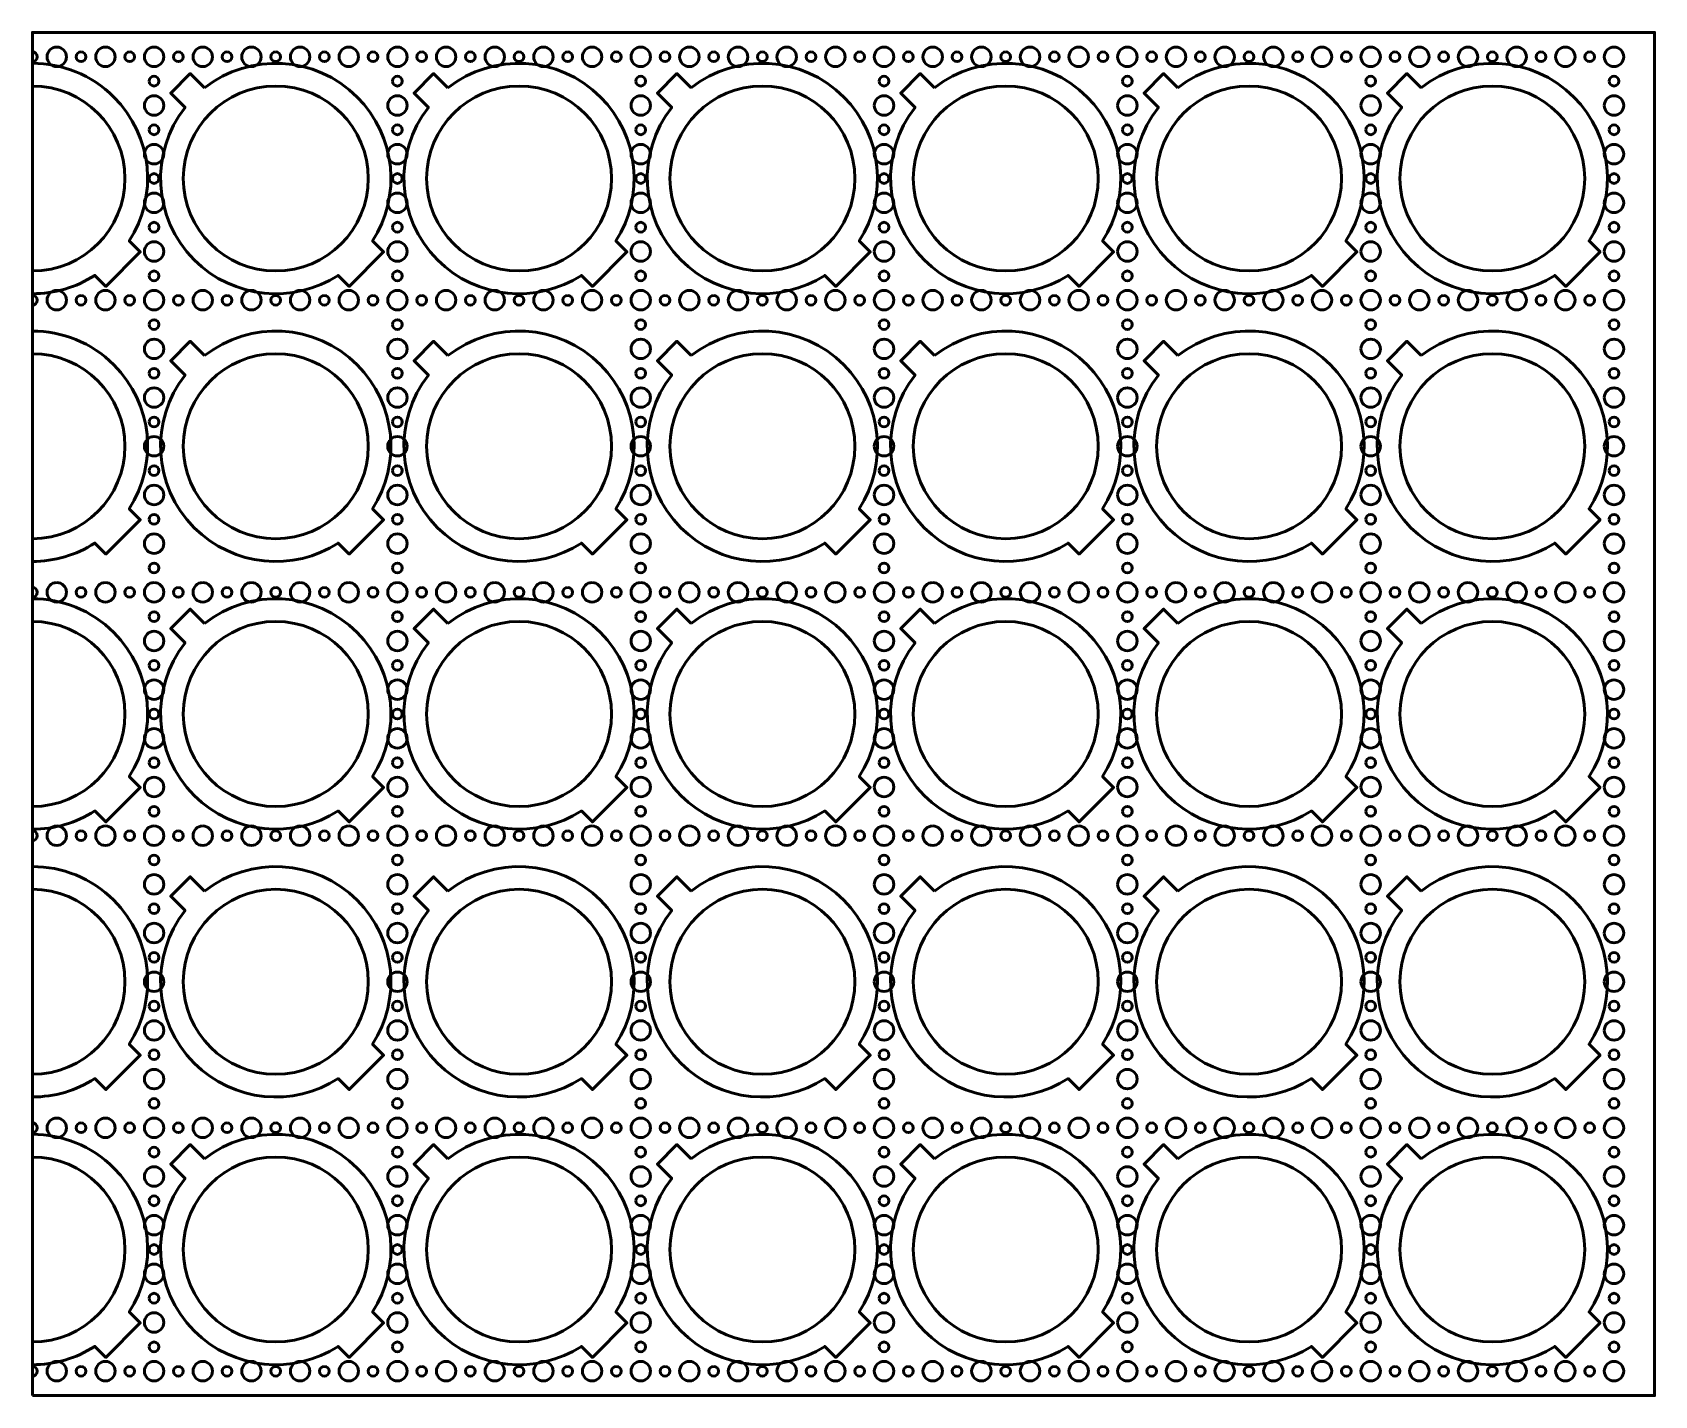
# Model space of a CAD drawing. Header units: centimetres. Extents: x -25 to 25, y -21 to 21.
import ezdxf

# ---------------------------------------------------------------- set-up
doc = ezdxf.new("R2010")
doc.units = ezdxf.units.CM
doc.header["$MEASUREMENT"] = 0
doc.layers.add('Layer 1', color=7, linetype='Continuous')

msp = doc.modelspace()

# ---------------------------------------------------------------- linework, layer by layer
at = {"layer": 'Layer 1', "lineweight": 53}
msp.add_lwpolyline([(-25, -21), (25, -21), (25, 21), (-25, 21), (-25, -21)], close=True, dxfattribs=at)
for points, knots in [([(-24.25, 20.55), (-24.08431, 20.55), (-23.95, 20.41569), (-23.95, 20.25), (-23.95, 20.25), (-23.95, 20.08431), (-24.08431, 19.95), (-24.25, 19.95), (-24.25, 19.95), (-24.41569, 19.95), (-24.55, 20.08431), (-24.55, 20.25), (-24.55, 20.25), (-24.55, 20.41569), (-24.41569, 20.55), (-24.25, 20.55)], [0, 0, 0, 0, 0.2, 0.2, 0.2, 0.2, 0.4, 0.4, 0.4, 0.4, 0.6, 0.6, 0.6, 0.6, 1, 1, 1, 1]), ([(-22.75, 20.55), (-22.58431, 20.55), (-22.45, 20.41569), (-22.45, 20.25), (-22.45, 20.25), (-22.45, 20.08431), (-22.58431, 19.95), (-22.75, 19.95), (-22.75, 19.95), (-22.91569, 19.95), (-23.05, 20.08431), (-23.05, 20.25), (-23.05, 20.25), (-23.05, 20.41569), (-22.91569, 20.55), (-22.75, 20.55)], [0, 0, 0, 0, 0.2, 0.2, 0.2, 0.2, 0.4, 0.4, 0.4, 0.4, 0.6, 0.6, 0.6, 0.6, 1, 1, 1, 1]), ([(-21.25, 20.55), (-21.08431, 20.55), (-20.95, 20.41569), (-20.95, 20.25), (-20.95, 20.25), (-20.95, 20.08431), (-21.08431, 19.95), (-21.25, 19.95), (-21.25, 19.95), (-21.41569, 19.95), (-21.55, 20.08431), (-21.55, 20.25), (-21.55, 20.25), (-21.55, 20.41569), (-21.41569, 20.55), (-21.25, 20.55)], [0, 0, 0, 0, 0.2, 0.2, 0.2, 0.2, 0.4, 0.4, 0.4, 0.4, 0.6, 0.6, 0.6, 0.6, 1, 1, 1, 1]), ([(-19.75, 20.55), (-19.58431, 20.55), (-19.45, 20.41569), (-19.45, 20.25), (-19.45, 20.25), (-19.45, 20.08431), (-19.58431, 19.95), (-19.75, 19.95), (-19.75, 19.95), (-19.91569, 19.95), (-20.05, 20.08431), (-20.05, 20.25), (-20.05, 20.25), (-20.05, 20.41569), (-19.91569, 20.55), (-19.75, 20.55)], [0, 0, 0, 0, 0.2, 0.2, 0.2, 0.2, 0.4, 0.4, 0.4, 0.4, 0.6, 0.6, 0.6, 0.6, 1, 1, 1, 1]), ([(-18.25, 20.55), (-18.08431, 20.55), (-17.95, 20.41569), (-17.95, 20.25), (-17.95, 20.25), (-17.95, 20.08431), (-18.08431, 19.95), (-18.25, 19.95), (-18.25, 19.95), (-18.41569, 19.95), (-18.55, 20.08431), (-18.55, 20.25), (-18.55, 20.25), (-18.55, 20.41569), (-18.41569, 20.55), (-18.25, 20.55)], [0, 0, 0, 0, 0.2, 0.2, 0.2, 0.2, 0.4, 0.4, 0.4, 0.4, 0.6, 0.6, 0.6, 0.6, 1, 1, 1, 1]), ([(-16.75, 20.55), (-16.58431, 20.55), (-16.45, 20.41569), (-16.45, 20.25), (-16.45, 20.25), (-16.45, 20.08431), (-16.58431, 19.95), (-16.75, 19.95), (-16.75, 19.95), (-16.91569, 19.95), (-17.05, 20.08431), (-17.05, 20.25), (-17.05, 20.25), (-17.05, 20.41569), (-16.91569, 20.55), (-16.75, 20.55)], [0, 0, 0, 0, 0.2, 0.2, 0.2, 0.2, 0.4, 0.4, 0.4, 0.4, 0.6, 0.6, 0.6, 0.6, 1, 1, 1, 1]), ([(-15.25, 20.55), (-15.08431, 20.55), (-14.95, 20.41569), (-14.95, 20.25), (-14.95, 20.25), (-14.95, 20.08431), (-15.08431, 19.95), (-15.25, 19.95), (-15.25, 19.95), (-15.41569, 19.95), (-15.55, 20.08431), (-15.55, 20.25), (-15.55, 20.25), (-15.55, 20.41569), (-15.41569, 20.55), (-15.25, 20.55)], [0, 0, 0, 0, 0.2, 0.2, 0.2, 0.2, 0.4, 0.4, 0.4, 0.4, 0.6, 0.6, 0.6, 0.6, 1, 1, 1, 1]), ([(-13.75, 20.55), (-13.58431, 20.55), (-13.45, 20.41569), (-13.45, 20.25), (-13.45, 20.25), (-13.45, 20.08431), (-13.58431, 19.95), (-13.75, 19.95), (-13.75, 19.95), (-13.91569, 19.95), (-14.05, 20.08431), (-14.05, 20.25), (-14.05, 20.25), (-14.05, 20.41569), (-13.91569, 20.55), (-13.75, 20.55)], [0, 0, 0, 0, 0.2, 0.2, 0.2, 0.2, 0.4, 0.4, 0.4, 0.4, 0.6, 0.6, 0.6, 0.6, 1, 1, 1, 1]), ([(-12.25, 20.55), (-12.08431, 20.55), (-11.95, 20.41569), (-11.95, 20.25), (-11.95, 20.25), (-11.95, 20.08431), (-12.08431, 19.95), (-12.25, 19.95), (-12.25, 19.95), (-12.41569, 19.95), (-12.55, 20.08431), (-12.55, 20.25), (-12.55, 20.25), (-12.55, 20.41569), (-12.41569, 20.55), (-12.25, 20.55)], [0, 0, 0, 0, 0.2, 0.2, 0.2, 0.2, 0.4, 0.4, 0.4, 0.4, 0.6, 0.6, 0.6, 0.6, 1, 1, 1, 1]), ([(-10.75, 20.55), (-10.58431, 20.55), (-10.45, 20.41569), (-10.45, 20.25), (-10.45, 20.25), (-10.45, 20.08431), (-10.58431, 19.95), (-10.75, 19.95), (-10.75, 19.95), (-10.91569, 19.95), (-11.05, 20.08431), (-11.05, 20.25), (-11.05, 20.25), (-11.05, 20.41569), (-10.91569, 20.55), (-10.75, 20.55)], [0, 0, 0, 0, 0.2, 0.2, 0.2, 0.2, 0.4, 0.4, 0.4, 0.4, 0.6, 0.6, 0.6, 0.6, 1, 1, 1, 1]), ([(-9.25, 20.55), (-9.08431, 20.55), (-8.95, 20.41569), (-8.95, 20.25), (-8.95, 20.25), (-8.95, 20.08431), (-9.08431, 19.95), (-9.25, 19.95), (-9.25, 19.95), (-9.41569, 19.95), (-9.55, 20.08431), (-9.55, 20.25), (-9.55, 20.25), (-9.55, 20.41569), (-9.41569, 20.55), (-9.25, 20.55)], [0, 0, 0, 0, 0.2, 0.2, 0.2, 0.2, 0.4, 0.4, 0.4, 0.4, 0.6, 0.6, 0.6, 0.6, 1, 1, 1, 1]), ([(-7.75, 20.55), (-7.58431, 20.55), (-7.45, 20.41569), (-7.45, 20.25), (-7.45, 20.25), (-7.45, 20.08431), (-7.58431, 19.95), (-7.75, 19.95), (-7.75, 19.95), (-7.91569, 19.95), (-8.05, 20.08431), (-8.05, 20.25), (-8.05, 20.25), (-8.05, 20.41569), (-7.91569, 20.55), (-7.75, 20.55)], [0, 0, 0, 0, 0.2, 0.2, 0.2, 0.2, 0.4, 0.4, 0.4, 0.4, 0.6, 0.6, 0.6, 0.6, 1, 1, 1, 1]), ([(-6.25, 20.55), (-6.08431, 20.55), (-5.95, 20.41569), (-5.95, 20.25), (-5.95, 20.25), (-5.95, 20.08431), (-6.08431, 19.95), (-6.25, 19.95), (-6.25, 19.95), (-6.41569, 19.95), (-6.55, 20.08431), (-6.55, 20.25), (-6.55, 20.25), (-6.55, 20.41569), (-6.41569, 20.55), (-6.25, 20.55)], [0, 0, 0, 0, 0.2, 0.2, 0.2, 0.2, 0.4, 0.4, 0.4, 0.4, 0.6, 0.6, 0.6, 0.6, 1, 1, 1, 1]), ([(-4.75, 20.55), (-4.58431, 20.55), (-4.45, 20.41569), (-4.45, 20.25), (-4.45, 20.25), (-4.45, 20.08431), (-4.58431, 19.95), (-4.75, 19.95), (-4.75, 19.95), (-4.91569, 19.95), (-5.05, 20.08431), (-5.05, 20.25), (-5.05, 20.25), (-5.05, 20.41569), (-4.91569, 20.55), (-4.75, 20.55)], [0, 0, 0, 0, 0.2, 0.2, 0.2, 0.2, 0.4, 0.4, 0.4, 0.4, 0.6, 0.6, 0.6, 0.6, 1, 1, 1, 1]), ([(-3.25, 20.55), (-3.08431, 20.55), (-2.95, 20.41569), (-2.95, 20.25), (-2.95, 20.25), (-2.95, 20.08431), (-3.08431, 19.95), (-3.25, 19.95), (-3.25, 19.95), (-3.41569, 19.95), (-3.55, 20.08431), (-3.55, 20.25), (-3.55, 20.25), (-3.55, 20.41569), (-3.41569, 20.55), (-3.25, 20.55)], [0, 0, 0, 0, 0.2, 0.2, 0.2, 0.2, 0.4, 0.4, 0.4, 0.4, 0.6, 0.6, 0.6, 0.6, 1, 1, 1, 1]), ([(-1.75, 20.55), (-1.58431, 20.55), (-1.45, 20.41569), (-1.45, 20.25), (-1.45, 20.25), (-1.45, 20.08431), (-1.58431, 19.95), (-1.75, 19.95), (-1.75, 19.95), (-1.91569, 19.95), (-2.05, 20.08431), (-2.05, 20.25), (-2.05, 20.25), (-2.05, 20.41569), (-1.91569, 20.55), (-1.75, 20.55)], [0, 0, 0, 0, 0.2, 0.2, 0.2, 0.2, 0.4, 0.4, 0.4, 0.4, 0.6, 0.6, 0.6, 0.6, 1, 1, 1, 1]), ([(-0.25, 20.55), (-0.08431, 20.55), (0.05, 20.41569), (0.05, 20.25), (0.05, 20.25), (0.05, 20.08431), (-0.08431, 19.95), (-0.25, 19.95), (-0.25, 19.95), (-0.41569, 19.95), (-0.55, 20.08431), (-0.55, 20.25), (-0.55, 20.25), (-0.55, 20.41569), (-0.41569, 20.55), (-0.25, 20.55)], [0, 0, 0, 0, 0.2, 0.2, 0.2, 0.2, 0.4, 0.4, 0.4, 0.4, 0.6, 0.6, 0.6, 0.6, 1, 1, 1, 1]), ([(1.25, 20.55), (1.41569, 20.55), (1.55, 20.41569), (1.55, 20.25), (1.55, 20.25), (1.55, 20.08431), (1.41569, 19.95), (1.25, 19.95), (1.25, 19.95), (1.08431, 19.95), (0.95, 20.08431), (0.95, 20.25), (0.95, 20.25), (0.95, 20.41569), (1.08431, 20.55), (1.25, 20.55)], [0, 0, 0, 0, 0.2, 0.2, 0.2, 0.2, 0.4, 0.4, 0.4, 0.4, 0.6, 0.6, 0.6, 0.6, 1, 1, 1, 1]), ([(2.75, 20.55), (2.91569, 20.55), (3.05, 20.41569), (3.05, 20.25), (3.05, 20.25), (3.05, 20.08431), (2.91569, 19.95), (2.75, 19.95), (2.75, 19.95), (2.58431, 19.95), (2.45, 20.08431), (2.45, 20.25), (2.45, 20.25), (2.45, 20.41569), (2.58431, 20.55), (2.75, 20.55)], [0, 0, 0, 0, 0.2, 0.2, 0.2, 0.2, 0.4, 0.4, 0.4, 0.4, 0.6, 0.6, 0.6, 0.6, 1, 1, 1, 1]), ([(4.25, 20.55), (4.41569, 20.55), (4.55, 20.41569), (4.55, 20.25), (4.55, 20.25), (4.55, 20.08431), (4.41569, 19.95), (4.25, 19.95), (4.25, 19.95), (4.08431, 19.95), (3.95, 20.08431), (3.95, 20.25), (3.95, 20.25), (3.95, 20.41569), (4.08431, 20.55), (4.25, 20.55)], [0, 0, 0, 0, 0.2, 0.2, 0.2, 0.2, 0.4, 0.4, 0.4, 0.4, 0.6, 0.6, 0.6, 0.6, 1, 1, 1, 1]), ([(5.75, 20.55), (5.91569, 20.55), (6.05, 20.41569), (6.05, 20.25), (6.05, 20.25), (6.05, 20.08431), (5.91569, 19.95), (5.75, 19.95), (5.75, 19.95), (5.58431, 19.95), (5.45, 20.08431), (5.45, 20.25), (5.45, 20.25), (5.45, 20.41569), (5.58431, 20.55), (5.75, 20.55)], [0, 0, 0, 0, 0.2, 0.2, 0.2, 0.2, 0.4, 0.4, 0.4, 0.4, 0.6, 0.6, 0.6, 0.6, 1, 1, 1, 1]), ([(7.25, 20.55), (7.41569, 20.55), (7.55, 20.41569), (7.55, 20.25), (7.55, 20.25), (7.55, 20.08431), (7.41569, 19.95), (7.25, 19.95), (7.25, 19.95), (7.08431, 19.95), (6.95, 20.08431), (6.95, 20.25), (6.95, 20.25), (6.95, 20.41569), (7.08431, 20.55), (7.25, 20.55)], [0, 0, 0, 0, 0.2, 0.2, 0.2, 0.2, 0.4, 0.4, 0.4, 0.4, 0.6, 0.6, 0.6, 0.6, 1, 1, 1, 1]), ([(8.75, 20.55), (8.91569, 20.55), (9.05, 20.41569), (9.05, 20.25), (9.05, 20.25), (9.05, 20.08431), (8.91569, 19.95), (8.75, 19.95), (8.75, 19.95), (8.58431, 19.95), (8.45, 20.08431), (8.45, 20.25), (8.45, 20.25), (8.45, 20.41569), (8.58431, 20.55), (8.75, 20.55)], [0, 0, 0, 0, 0.2, 0.2, 0.2, 0.2, 0.4, 0.4, 0.4, 0.4, 0.6, 0.6, 0.6, 0.6, 1, 1, 1, 1]), ([(10.25, 20.55), (10.41569, 20.55), (10.55, 20.41569), (10.55, 20.25), (10.55, 20.25), (10.55, 20.08431), (10.41569, 19.95), (10.25, 19.95), (10.25, 19.95), (10.08431, 19.95), (9.95, 20.08431), (9.95, 20.25), (9.95, 20.25), (9.95, 20.41569), (10.08431, 20.55), (10.25, 20.55)], [0, 0, 0, 0, 0.2, 0.2, 0.2, 0.2, 0.4, 0.4, 0.4, 0.4, 0.6, 0.6, 0.6, 0.6, 1, 1, 1, 1]), ([(11.75, 20.55), (11.91569, 20.55), (12.05, 20.41569), (12.05, 20.25), (12.05, 20.25), (12.05, 20.08431), (11.91569, 19.95), (11.75, 19.95), (11.75, 19.95), (11.58431, 19.95), (11.45, 20.08431), (11.45, 20.25), (11.45, 20.25), (11.45, 20.41569), (11.58431, 20.55), (11.75, 20.55)], [0, 0, 0, 0, 0.2, 0.2, 0.2, 0.2, 0.4, 0.4, 0.4, 0.4, 0.6, 0.6, 0.6, 0.6, 1, 1, 1, 1]), ([(13.25, 20.55), (13.41569, 20.55), (13.55, 20.41569), (13.55, 20.25), (13.55, 20.25), (13.55, 20.08431), (13.41569, 19.95), (13.25, 19.95), (13.25, 19.95), (13.08431, 19.95), (12.95, 20.08431), (12.95, 20.25), (12.95, 20.25), (12.95, 20.41569), (13.08431, 20.55), (13.25, 20.55)], [0, 0, 0, 0, 0.2, 0.2, 0.2, 0.2, 0.4, 0.4, 0.4, 0.4, 0.6, 0.6, 0.6, 0.6, 1, 1, 1, 1]), ([(14.75, 20.55), (14.91569, 20.55), (15.05, 20.41569), (15.05, 20.25), (15.05, 20.25), (15.05, 20.08431), (14.91569, 19.95), (14.75, 19.95), (14.75, 19.95), (14.58431, 19.95), (14.45, 20.08431), (14.45, 20.25), (14.45, 20.25), (14.45, 20.41569), (14.58431, 20.55), (14.75, 20.55)], [0, 0, 0, 0, 0.2, 0.2, 0.2, 0.2, 0.4, 0.4, 0.4, 0.4, 0.6, 0.6, 0.6, 0.6, 1, 1, 1, 1]), ([(16.25, 20.55), (16.41569, 20.55), (16.55, 20.41569), (16.55, 20.25), (16.55, 20.25), (16.55, 20.08431), (16.41569, 19.95), (16.25, 19.95), (16.25, 19.95), (16.08431, 19.95), (15.95, 20.08431), (15.95, 20.25), (15.95, 20.25), (15.95, 20.41569), (16.08431, 20.55), (16.25, 20.55)], [0, 0, 0, 0, 0.2, 0.2, 0.2, 0.2, 0.4, 0.4, 0.4, 0.4, 0.6, 0.6, 0.6, 0.6, 1, 1, 1, 1]), ([(17.75, 20.55), (17.91569, 20.55), (18.05, 20.41569), (18.05, 20.25), (18.05, 20.25), (18.05, 20.08431), (17.91569, 19.95), (17.75, 19.95), (17.75, 19.95), (17.58431, 19.95), (17.45, 20.08431), (17.45, 20.25), (17.45, 20.25), (17.45, 20.41569), (17.58431, 20.55), (17.75, 20.55)], [0, 0, 0, 0, 0.2, 0.2, 0.2, 0.2, 0.4, 0.4, 0.4, 0.4, 0.6, 0.6, 0.6, 0.6, 1, 1, 1, 1]), ([(19.25, 20.55), (19.41569, 20.55), (19.55, 20.41569), (19.55, 20.25), (19.55, 20.25), (19.55, 20.08431), (19.41569, 19.95), (19.25, 19.95), (19.25, 19.95), (19.08431, 19.95), (18.95, 20.08431), (18.95, 20.25), (18.95, 20.25), (18.95, 20.41569), (19.08431, 20.55), (19.25, 20.55)], [0, 0, 0, 0, 0.2, 0.2, 0.2, 0.2, 0.4, 0.4, 0.4, 0.4, 0.6, 0.6, 0.6, 0.6, 1, 1, 1, 1]), ([(20.75, 20.55), (20.91569, 20.55), (21.05, 20.41569), (21.05, 20.25), (21.05, 20.25), (21.05, 20.08431), (20.91569, 19.95), (20.75, 19.95), (20.75, 19.95), (20.58431, 19.95), (20.45, 20.08431), (20.45, 20.25), (20.45, 20.25), (20.45, 20.41569), (20.58431, 20.55), (20.75, 20.55)], [0, 0, 0, 0, 0.2, 0.2, 0.2, 0.2, 0.4, 0.4, 0.4, 0.4, 0.6, 0.6, 0.6, 0.6, 1, 1, 1, 1]), ([(22.25, 20.55), (22.41569, 20.55), (22.55, 20.41569), (22.55, 20.25), (22.55, 20.25), (22.55, 20.08431), (22.41569, 19.95), (22.25, 19.95), (22.25, 19.95), (22.08431, 19.95), (21.95, 20.08431), (21.95, 20.25), (21.95, 20.25), (21.95, 20.41569), (22.08431, 20.55), (22.25, 20.55)], [0, 0, 0, 0, 0.2, 0.2, 0.2, 0.2, 0.4, 0.4, 0.4, 0.4, 0.6, 0.6, 0.6, 0.6, 1, 1, 1, 1]), ([(23.75, 20.55), (23.91569, 20.55), (24.05, 20.41569), (24.05, 20.25), (24.05, 20.25), (24.05, 20.08431), (23.91569, 19.95), (23.75, 19.95), (23.75, 19.95), (23.58431, 19.95), (23.45, 20.08431), (23.45, 20.25), (23.45, 20.25), (23.45, 20.41569), (23.58431, 20.55), (23.75, 20.55)], [0, 0, 0, 0, 0.2, 0.2, 0.2, 0.2, 0.4, 0.4, 0.4, 0.4, 0.6, 0.6, 0.6, 0.6, 1, 1, 1, 1]), ([(-25, 20.4), (-24.91716, 20.4), (-24.85, 20.33284), (-24.85, 20.25), (-24.85, 20.25), (-24.85, 20.16716), (-24.91716, 20.1), (-25, 20.1), (-25, 20.1), (-25, 20.1), (-25, 20.4), (-25, 20.4)], [0, 0, 0, 0, 0.25, 0.25, 0.25, 0.25, 0.5, 0.5, 0.5, 0.5, 1, 1, 1, 1]), ([(-23.5, 20.4), (-23.41716, 20.4), (-23.35, 20.33284), (-23.35, 20.25), (-23.35, 20.25), (-23.35, 20.16716), (-23.41716, 20.1), (-23.5, 20.1), (-23.5, 20.1), (-23.58284, 20.1), (-23.65, 20.16716), (-23.65, 20.25), (-23.65, 20.25), (-23.65, 20.33284), (-23.58284, 20.4), (-23.5, 20.4)], [0, 0, 0, 0, 0.2, 0.2, 0.2, 0.2, 0.4, 0.4, 0.4, 0.4, 0.6, 0.6, 0.6, 0.6, 1, 1, 1, 1]), ([(-22, 20.4), (-21.91716, 20.4), (-21.85, 20.33284), (-21.85, 20.25), (-21.85, 20.25), (-21.85, 20.16716), (-21.91716, 20.1), (-22, 20.1), (-22, 20.1), (-22.08284, 20.1), (-22.15, 20.16716), (-22.15, 20.25), (-22.15, 20.25), (-22.15, 20.33284), (-22.08284, 20.4), (-22, 20.4)], [0, 0, 0, 0, 0.2, 0.2, 0.2, 0.2, 0.4, 0.4, 0.4, 0.4, 0.6, 0.6, 0.6, 0.6, 1, 1, 1, 1]), ([(-20.5, 20.4), (-20.41716, 20.4), (-20.35, 20.33284), (-20.35, 20.25), (-20.35, 20.25), (-20.35, 20.16716), (-20.41716, 20.1), (-20.5, 20.1), (-20.5, 20.1), (-20.58284, 20.1), (-20.65, 20.16716), (-20.65, 20.25), (-20.65, 20.25), (-20.65, 20.33284), (-20.58284, 20.4), (-20.5, 20.4)], [0, 0, 0, 0, 0.2, 0.2, 0.2, 0.2, 0.4, 0.4, 0.4, 0.4, 0.6, 0.6, 0.6, 0.6, 1, 1, 1, 1]), ([(-19, 20.4), (-18.91716, 20.4), (-18.85, 20.33284), (-18.85, 20.25), (-18.85, 20.25), (-18.85, 20.16716), (-18.91716, 20.1), (-19, 20.1), (-19, 20.1), (-19.08284, 20.1), (-19.15, 20.16716), (-19.15, 20.25), (-19.15, 20.25), (-19.15, 20.33284), (-19.08284, 20.4), (-19, 20.4)], [0, 0, 0, 0, 0.2, 0.2, 0.2, 0.2, 0.4, 0.4, 0.4, 0.4, 0.6, 0.6, 0.6, 0.6, 1, 1, 1, 1]), ([(-17.5, 20.4), (-17.41716, 20.4), (-17.35, 20.33284), (-17.35, 20.25), (-17.35, 20.25), (-17.35, 20.16716), (-17.41716, 20.1), (-17.5, 20.1), (-17.5, 20.1), (-17.58284, 20.1), (-17.65, 20.16716), (-17.65, 20.25), (-17.65, 20.25), (-17.65, 20.33284), (-17.58284, 20.4), (-17.5, 20.4)], [0, 0, 0, 0, 0.2, 0.2, 0.2, 0.2, 0.4, 0.4, 0.4, 0.4, 0.6, 0.6, 0.6, 0.6, 1, 1, 1, 1]), ([(-16, 20.4), (-15.91716, 20.4), (-15.85, 20.33284), (-15.85, 20.25), (-15.85, 20.25), (-15.85, 20.16716), (-15.91716, 20.1), (-16, 20.1), (-16, 20.1), (-16.08284, 20.1), (-16.15, 20.16716), (-16.15, 20.25), (-16.15, 20.25), (-16.15, 20.33284), (-16.08284, 20.4), (-16, 20.4)], [0, 0, 0, 0, 0.2, 0.2, 0.2, 0.2, 0.4, 0.4, 0.4, 0.4, 0.6, 0.6, 0.6, 0.6, 1, 1, 1, 1]), ([(-14.5, 20.4), (-14.41716, 20.4), (-14.35, 20.33284), (-14.35, 20.25), (-14.35, 20.25), (-14.35, 20.16716), (-14.41716, 20.1), (-14.5, 20.1), (-14.5, 20.1), (-14.58284, 20.1), (-14.65, 20.16716), (-14.65, 20.25), (-14.65, 20.25), (-14.65, 20.33284), (-14.58284, 20.4), (-14.5, 20.4)], [0, 0, 0, 0, 0.2, 0.2, 0.2, 0.2, 0.4, 0.4, 0.4, 0.4, 0.6, 0.6, 0.6, 0.6, 1, 1, 1, 1]), ([(-13, 20.4), (-12.91716, 20.4), (-12.85, 20.33284), (-12.85, 20.25), (-12.85, 20.25), (-12.85, 20.16716), (-12.91716, 20.1), (-13, 20.1), (-13, 20.1), (-13.08284, 20.1), (-13.15, 20.16716), (-13.15, 20.25), (-13.15, 20.25), (-13.15, 20.33284), (-13.08284, 20.4), (-13, 20.4)], [0, 0, 0, 0, 0.2, 0.2, 0.2, 0.2, 0.4, 0.4, 0.4, 0.4, 0.6, 0.6, 0.6, 0.6, 1, 1, 1, 1]), ([(-11.5, 20.4), (-11.41716, 20.4), (-11.35, 20.33284), (-11.35, 20.25), (-11.35, 20.25), (-11.35, 20.16716), (-11.41716, 20.1), (-11.5, 20.1), (-11.5, 20.1), (-11.58284, 20.1), (-11.65, 20.16716), (-11.65, 20.25), (-11.65, 20.25), (-11.65, 20.33284), (-11.58284, 20.4), (-11.5, 20.4)], [0, 0, 0, 0, 0.2, 0.2, 0.2, 0.2, 0.4, 0.4, 0.4, 0.4, 0.6, 0.6, 0.6, 0.6, 1, 1, 1, 1]), ([(-10, 20.4), (-9.91716, 20.4), (-9.85, 20.33284), (-9.85, 20.25), (-9.85, 20.25), (-9.85, 20.16716), (-9.91716, 20.1), (-10, 20.1), (-10, 20.1), (-10.08284, 20.1), (-10.15, 20.16716), (-10.15, 20.25), (-10.15, 20.25), (-10.15, 20.33284), (-10.08284, 20.4), (-10, 20.4)], [0, 0, 0, 0, 0.2, 0.2, 0.2, 0.2, 0.4, 0.4, 0.4, 0.4, 0.6, 0.6, 0.6, 0.6, 1, 1, 1, 1]), ([(-8.5, 20.4), (-8.41716, 20.4), (-8.35, 20.33284), (-8.35, 20.25), (-8.35, 20.25), (-8.35, 20.16716), (-8.41716, 20.1), (-8.5, 20.1), (-8.5, 20.1), (-8.58284, 20.1), (-8.65, 20.16716), (-8.65, 20.25), (-8.65, 20.25), (-8.65, 20.33284), (-8.58284, 20.4), (-8.5, 20.4)], [0, 0, 0, 0, 0.2, 0.2, 0.2, 0.2, 0.4, 0.4, 0.4, 0.4, 0.6, 0.6, 0.6, 0.6, 1, 1, 1, 1]), ([(-7, 20.4), (-6.91716, 20.4), (-6.85, 20.33284), (-6.85, 20.25), (-6.85, 20.25), (-6.85, 20.16716), (-6.91716, 20.1), (-7, 20.1), (-7, 20.1), (-7.08284, 20.1), (-7.15, 20.16716), (-7.15, 20.25), (-7.15, 20.25), (-7.15, 20.33284), (-7.08284, 20.4), (-7, 20.4)], [0, 0, 0, 0, 0.2, 0.2, 0.2, 0.2, 0.4, 0.4, 0.4, 0.4, 0.6, 0.6, 0.6, 0.6, 1, 1, 1, 1]), ([(-5.5, 20.4), (-5.41716, 20.4), (-5.35, 20.33284), (-5.35, 20.25), (-5.35, 20.25), (-5.35, 20.16716), (-5.41716, 20.1), (-5.5, 20.1), (-5.5, 20.1), (-5.58284, 20.1), (-5.65, 20.16716), (-5.65, 20.25), (-5.65, 20.25), (-5.65, 20.33284), (-5.58284, 20.4), (-5.5, 20.4)], [0, 0, 0, 0, 0.2, 0.2, 0.2, 0.2, 0.4, 0.4, 0.4, 0.4, 0.6, 0.6, 0.6, 0.6, 1, 1, 1, 1]), ([(-4, 20.4), (-3.91716, 20.4), (-3.85, 20.33284), (-3.85, 20.25), (-3.85, 20.25), (-3.85, 20.16716), (-3.91716, 20.1), (-4, 20.1), (-4, 20.1), (-4.08284, 20.1), (-4.15, 20.16716), (-4.15, 20.25), (-4.15, 20.25), (-4.15, 20.33284), (-4.08284, 20.4), (-4, 20.4)], [0, 0, 0, 0, 0.2, 0.2, 0.2, 0.2, 0.4, 0.4, 0.4, 0.4, 0.6, 0.6, 0.6, 0.6, 1, 1, 1, 1]), ([(-2.5, 20.4), (-2.41716, 20.4), (-2.35, 20.33284), (-2.35, 20.25), (-2.35, 20.25), (-2.35, 20.16716), (-2.41716, 20.1), (-2.5, 20.1), (-2.5, 20.1), (-2.58284, 20.1), (-2.65, 20.16716), (-2.65, 20.25), (-2.65, 20.25), (-2.65, 20.33284), (-2.58284, 20.4), (-2.5, 20.4)], [0, 0, 0, 0, 0.2, 0.2, 0.2, 0.2, 0.4, 0.4, 0.4, 0.4, 0.6, 0.6, 0.6, 0.6, 1, 1, 1, 1]), ([(-1, 20.4), (-0.91716, 20.4), (-0.85, 20.33284), (-0.85, 20.25), (-0.85, 20.25), (-0.85, 20.16716), (-0.91716, 20.1), (-1, 20.1), (-1, 20.1), (-1.08284, 20.1), (-1.15, 20.16716), (-1.15, 20.25), (-1.15, 20.25), (-1.15, 20.33284), (-1.08284, 20.4), (-1, 20.4)], [0, 0, 0, 0, 0.2, 0.2, 0.2, 0.2, 0.4, 0.4, 0.4, 0.4, 0.6, 0.6, 0.6, 0.6, 1, 1, 1, 1]), ([(0.5, 20.4), (0.58284, 20.4), (0.65, 20.33284), (0.65, 20.25), (0.65, 20.25), (0.65, 20.16716), (0.58284, 20.1), (0.5, 20.1), (0.5, 20.1), (0.41716, 20.1), (0.35, 20.16716), (0.35, 20.25), (0.35, 20.25), (0.35, 20.33284), (0.41716, 20.4), (0.5, 20.4)], [0, 0, 0, 0, 0.2, 0.2, 0.2, 0.2, 0.4, 0.4, 0.4, 0.4, 0.6, 0.6, 0.6, 0.6, 1, 1, 1, 1]), ([(2, 20.4), (2.08284, 20.4), (2.15, 20.33284), (2.15, 20.25), (2.15, 20.25), (2.15, 20.16716), (2.08284, 20.1), (2, 20.1), (2, 20.1), (1.91716, 20.1), (1.85, 20.16716), (1.85, 20.25), (1.85, 20.25), (1.85, 20.33284), (1.91716, 20.4), (2, 20.4)], [0, 0, 0, 0, 0.2, 0.2, 0.2, 0.2, 0.4, 0.4, 0.4, 0.4, 0.6, 0.6, 0.6, 0.6, 1, 1, 1, 1]), ([(3.5, 20.4), (3.58284, 20.4), (3.65, 20.33284), (3.65, 20.25), (3.65, 20.25), (3.65, 20.16716), (3.58284, 20.1), (3.5, 20.1), (3.5, 20.1), (3.41716, 20.1), (3.35, 20.16716), (3.35, 20.25), (3.35, 20.25), (3.35, 20.33284), (3.41716, 20.4), (3.5, 20.4)], [0, 0, 0, 0, 0.2, 0.2, 0.2, 0.2, 0.4, 0.4, 0.4, 0.4, 0.6, 0.6, 0.6, 0.6, 1, 1, 1, 1]), ([(5, 20.4), (5.08284, 20.4), (5.15, 20.33284), (5.15, 20.25), (5.15, 20.25), (5.15, 20.16716), (5.08284, 20.1), (5, 20.1), (5, 20.1), (4.91716, 20.1), (4.85, 20.16716), (4.85, 20.25), (4.85, 20.25), (4.85, 20.33284), (4.91716, 20.4), (5, 20.4)], [0, 0, 0, 0, 0.2, 0.2, 0.2, 0.2, 0.4, 0.4, 0.4, 0.4, 0.6, 0.6, 0.6, 0.6, 1, 1, 1, 1]), ([(6.5, 20.4), (6.58284, 20.4), (6.65, 20.33284), (6.65, 20.25), (6.65, 20.25), (6.65, 20.16716), (6.58284, 20.1), (6.5, 20.1), (6.5, 20.1), (6.41716, 20.1), (6.35, 20.16716), (6.35, 20.25), (6.35, 20.25), (6.35, 20.33284), (6.41716, 20.4), (6.5, 20.4)], [0, 0, 0, 0, 0.2, 0.2, 0.2, 0.2, 0.4, 0.4, 0.4, 0.4, 0.6, 0.6, 0.6, 0.6, 1, 1, 1, 1]), ([(8, 20.4), (8.08284, 20.4), (8.15, 20.33284), (8.15, 20.25), (8.15, 20.25), (8.15, 20.16716), (8.08284, 20.1), (8, 20.1), (8, 20.1), (7.91716, 20.1), (7.85, 20.16716), (7.85, 20.25), (7.85, 20.25), (7.85, 20.33284), (7.91716, 20.4), (8, 20.4)], [0, 0, 0, 0, 0.2, 0.2, 0.2, 0.2, 0.4, 0.4, 0.4, 0.4, 0.6, 0.6, 0.6, 0.6, 1, 1, 1, 1]), ([(9.5, 20.4), (9.58284, 20.4), (9.65, 20.33284), (9.65, 20.25), (9.65, 20.25), (9.65, 20.16716), (9.58284, 20.1), (9.5, 20.1), (9.5, 20.1), (9.41716, 20.1), (9.35, 20.16716), (9.35, 20.25), (9.35, 20.25), (9.35, 20.33284), (9.41716, 20.4), (9.5, 20.4)], [0, 0, 0, 0, 0.2, 0.2, 0.2, 0.2, 0.4, 0.4, 0.4, 0.4, 0.6, 0.6, 0.6, 0.6, 1, 1, 1, 1]), ([(11, 20.4), (11.08284, 20.4), (11.15, 20.33284), (11.15, 20.25), (11.15, 20.25), (11.15, 20.16716), (11.08284, 20.1), (11, 20.1), (11, 20.1), (10.91716, 20.1), (10.85, 20.16716), (10.85, 20.25), (10.85, 20.25), (10.85, 20.33284), (10.91716, 20.4), (11, 20.4)], [0, 0, 0, 0, 0.2, 0.2, 0.2, 0.2, 0.4, 0.4, 0.4, 0.4, 0.6, 0.6, 0.6, 0.6, 1, 1, 1, 1]), ([(12.5, 20.4), (12.58284, 20.4), (12.65, 20.33284), (12.65, 20.25), (12.65, 20.25), (12.65, 20.16716), (12.58284, 20.1), (12.5, 20.1), (12.5, 20.1), (12.41716, 20.1), (12.35, 20.16716), (12.35, 20.25), (12.35, 20.25), (12.35, 20.33284), (12.41716, 20.4), (12.5, 20.4)], [0, 0, 0, 0, 0.2, 0.2, 0.2, 0.2, 0.4, 0.4, 0.4, 0.4, 0.6, 0.6, 0.6, 0.6, 1, 1, 1, 1]), ([(14, 20.4), (14.08284, 20.4), (14.15, 20.33284), (14.15, 20.25), (14.15, 20.25), (14.15, 20.16716), (14.08284, 20.1), (14, 20.1), (14, 20.1), (13.91716, 20.1), (13.85, 20.16716), (13.85, 20.25), (13.85, 20.25), (13.85, 20.33284), (13.91716, 20.4), (14, 20.4)], [0, 0, 0, 0, 0.2, 0.2, 0.2, 0.2, 0.4, 0.4, 0.4, 0.4, 0.6, 0.6, 0.6, 0.6, 1, 1, 1, 1]), ([(15.5, 20.4), (15.58284, 20.4), (15.65, 20.33284), (15.65, 20.25), (15.65, 20.25), (15.65, 20.16716), (15.58284, 20.1), (15.5, 20.1), (15.5, 20.1), (15.41716, 20.1), (15.35, 20.16716), (15.35, 20.25), (15.35, 20.25), (15.35, 20.33284), (15.41716, 20.4), (15.5, 20.4)], [0, 0, 0, 0, 0.2, 0.2, 0.2, 0.2, 0.4, 0.4, 0.4, 0.4, 0.6, 0.6, 0.6, 0.6, 1, 1, 1, 1]), ([(17, 20.4), (17.08284, 20.4), (17.15, 20.33284), (17.15, 20.25), (17.15, 20.25), (17.15, 20.16716), (17.08284, 20.1), (17, 20.1), (17, 20.1), (16.91716, 20.1), (16.85, 20.16716), (16.85, 20.25), (16.85, 20.25), (16.85, 20.33284), (16.91716, 20.4), (17, 20.4)], [0, 0, 0, 0, 0.2, 0.2, 0.2, 0.2, 0.4, 0.4, 0.4, 0.4, 0.6, 0.6, 0.6, 0.6, 1, 1, 1, 1]), ([(18.5, 20.4), (18.58284, 20.4), (18.65, 20.33284), (18.65, 20.25), (18.65, 20.25), (18.65, 20.16716), (18.58284, 20.1), (18.5, 20.1), (18.5, 20.1), (18.41716, 20.1), (18.35, 20.16716), (18.35, 20.25), (18.35, 20.25), (18.35, 20.33284), (18.41716, 20.4), (18.5, 20.4)], [0, 0, 0, 0, 0.2, 0.2, 0.2, 0.2, 0.4, 0.4, 0.4, 0.4, 0.6, 0.6, 0.6, 0.6, 1, 1, 1, 1]), ([(20, 20.4), (20.08284, 20.4), (20.15, 20.33284), (20.15, 20.25), (20.15, 20.25), (20.15, 20.16716), (20.08284, 20.1), (20, 20.1), (20, 20.1), (19.91716, 20.1), (19.85, 20.16716), (19.85, 20.25), (19.85, 20.25), (19.85, 20.33284), (19.91716, 20.4), (20, 20.4)], [0, 0, 0, 0, 0.2, 0.2, 0.2, 0.2, 0.4, 0.4, 0.4, 0.4, 0.6, 0.6, 0.6, 0.6, 1, 1, 1, 1]), ([(21.5, 20.4), (21.58284, 20.4), (21.65, 20.33284), (21.65, 20.25), (21.65, 20.25), (21.65, 20.16716), (21.58284, 20.1), (21.5, 20.1), (21.5, 20.1), (21.41716, 20.1), (21.35, 20.16716), (21.35, 20.25), (21.35, 20.25), (21.35, 20.33284), (21.41716, 20.4), (21.5, 20.4)], [0, 0, 0, 0, 0.2, 0.2, 0.2, 0.2, 0.4, 0.4, 0.4, 0.4, 0.6, 0.6, 0.6, 0.6, 1, 1, 1, 1]), ([(23, 20.4), (23.08284, 20.4), (23.15, 20.33284), (23.15, 20.25), (23.15, 20.25), (23.15, 20.16716), (23.08284, 20.1), (23, 20.1), (23, 20.1), (22.91716, 20.1), (22.85, 20.16716), (22.85, 20.25), (22.85, 20.25), (22.85, 20.33284), (22.91716, 20.4), (23, 20.4)], [0, 0, 0, 0, 0.2, 0.2, 0.2, 0.2, 0.4, 0.4, 0.4, 0.4, 0.6, 0.6, 0.6, 0.6, 1, 1, 1, 1]), ([(-21.4, 19.5), (-21.4, 19.58284), (-21.33284, 19.65), (-21.25, 19.65), (-21.25, 19.65), (-21.16716, 19.65), (-21.1, 19.58284), (-21.1, 19.5), (-21.1, 19.5), (-21.1, 19.41716), (-21.16716, 19.35), (-21.25, 19.35), (-21.25, 19.35), (-21.33284, 19.35), (-21.4, 19.41716), (-21.4, 19.5)], [0, 0, 0, 0, 0.2, 0.2, 0.2, 0.2, 0.4, 0.4, 0.4, 0.4, 0.6, 0.6, 0.6, 0.6, 1, 1, 1, 1]), ([(-13.9, 19.5), (-13.9, 19.58284), (-13.83284, 19.65), (-13.75, 19.65), (-13.75, 19.65), (-13.66716, 19.65), (-13.6, 19.58284), (-13.6, 19.5), (-13.6, 19.5), (-13.6, 19.41716), (-13.66716, 19.35), (-13.75, 19.35), (-13.75, 19.35), (-13.83284, 19.35), (-13.9, 19.41716), (-13.9, 19.5)], [0, 0, 0, 0, 0.2, 0.2, 0.2, 0.2, 0.4, 0.4, 0.4, 0.4, 0.6, 0.6, 0.6, 0.6, 1, 1, 1, 1]), ([(-6.4, 19.5), (-6.4, 19.58284), (-6.33284, 19.65), (-6.25, 19.65), (-6.25, 19.65), (-6.16716, 19.65), (-6.1, 19.58284), (-6.1, 19.5), (-6.1, 19.5), (-6.1, 19.41716), (-6.16716, 19.35), (-6.25, 19.35), (-6.25, 19.35), (-6.33284, 19.35), (-6.4, 19.41716), (-6.4, 19.5)], [0, 0, 0, 0, 0.2, 0.2, 0.2, 0.2, 0.4, 0.4, 0.4, 0.4, 0.6, 0.6, 0.6, 0.6, 1, 1, 1, 1]), ([(1.1, 19.5), (1.1, 19.58284), (1.16716, 19.65), (1.25, 19.65), (1.25, 19.65), (1.33284, 19.65), (1.4, 19.58284), (1.4, 19.5), (1.4, 19.5), (1.4, 19.41716), (1.33284, 19.35), (1.25, 19.35), (1.25, 19.35), (1.16716, 19.35), (1.1, 19.41716), (1.1, 19.5)], [0, 0, 0, 0, 0.2, 0.2, 0.2, 0.2, 0.4, 0.4, 0.4, 0.4, 0.6, 0.6, 0.6, 0.6, 1, 1, 1, 1]), ([(8.6, 19.5), (8.6, 19.58284), (8.66716, 19.65), (8.75, 19.65), (8.75, 19.65), (8.83284, 19.65), (8.9, 19.58284), (8.9, 19.5), (8.9, 19.5), (8.9, 19.41716), (8.83284, 19.35), (8.75, 19.35), (8.75, 19.35), (8.66716, 19.35), (8.6, 19.41716), (8.6, 19.5)], [0, 0, 0, 0, 0.2, 0.2, 0.2, 0.2, 0.4, 0.4, 0.4, 0.4, 0.6, 0.6, 0.6, 0.6, 1, 1, 1, 1]), ([(16.1, 19.5), (16.1, 19.58284), (16.16716, 19.65), (16.25, 19.65), (16.25, 19.65), (16.33284, 19.65), (16.4, 19.58284), (16.4, 19.5), (16.4, 19.5), (16.4, 19.41716), (16.33284, 19.35), (16.25, 19.35), (16.25, 19.35), (16.16716, 19.35), (16.1, 19.41716), (16.1, 19.5)], [0, 0, 0, 0, 0.2, 0.2, 0.2, 0.2, 0.4, 0.4, 0.4, 0.4, 0.6, 0.6, 0.6, 0.6, 1, 1, 1, 1]), ([(23.6, 19.5), (23.6, 19.58284), (23.66716, 19.65), (23.75, 19.65), (23.75, 19.65), (23.83284, 19.65), (23.9, 19.58284), (23.9, 19.5), (23.9, 19.5), (23.9, 19.41716), (23.83284, 19.35), (23.75, 19.35), (23.75, 19.35), (23.66716, 19.35), (23.6, 19.41716), (23.6, 19.5)], [0, 0, 0, 0, 0.2, 0.2, 0.2, 0.2, 0.4, 0.4, 0.4, 0.4, 0.6, 0.6, 0.6, 0.6, 1, 1, 1, 1]), ([(-24.99999, 19.35), (-23.42598, 19.35), (-22.14999, 18.07401), (-22.14999, 16.5), (-22.14999, 16.5), (-22.14999, 14.92599), (-23.42598, 13.65), (-24.99999, 13.65), (-24.99999, 13.65), (-24.99999, 13.65), (-25, 13.65), (-25, 13.65), (-25, 13.65), (-25, 13.65), (-25, 19.35), (-25, 19.35), (-25, 19.35), (-25, 19.35), (-24.99999, 19.35), (-24.99999, 19.35)], [0, 0, 0, 0, 0.16666667, 0.16666667, 0.16666667, 0.16666667, 0.33333333, 0.33333333, 0.33333333, 0.33333333, 0.5, 0.5, 0.5, 0.5, 0.66666667, 0.66666667, 0.66666667, 0.66666667, 1, 1, 1, 1]), ([(-21.55, 18.75), (-21.55, 18.91569), (-21.41569, 19.05), (-21.25, 19.05), (-21.25, 19.05), (-21.08431, 19.05), (-20.95, 18.91569), (-20.95, 18.75), (-20.95, 18.75), (-20.95, 18.58431), (-21.08431, 18.45), (-21.25, 18.45), (-21.25, 18.45), (-21.41569, 18.45), (-21.55, 18.58431), (-21.55, 18.75)], [0, 0, 0, 0, 0.2, 0.2, 0.2, 0.2, 0.4, 0.4, 0.4, 0.4, 0.6, 0.6, 0.6, 0.6, 1, 1, 1, 1]), ([(-17.49999, 19.35), (-15.92598, 19.35), (-14.64999, 18.07401), (-14.64999, 16.5), (-14.64999, 16.5), (-14.64999, 14.92599), (-15.92598, 13.65), (-17.49999, 13.65), (-17.49999, 13.65), (-19.074, 13.65), (-20.34999, 14.92599), (-20.34999, 16.5), (-20.34999, 16.5), (-20.34999, 18.07401), (-19.074, 19.35), (-17.49999, 19.35)], [0, 0, 0, 0, 0.2, 0.2, 0.2, 0.2, 0.4, 0.4, 0.4, 0.4, 0.6, 0.6, 0.6, 0.6, 1, 1, 1, 1]), ([(-14.05, 18.75), (-14.05, 18.91569), (-13.91569, 19.05), (-13.75, 19.05), (-13.75, 19.05), (-13.58431, 19.05), (-13.45, 18.91569), (-13.45, 18.75), (-13.45, 18.75), (-13.45, 18.58431), (-13.58431, 18.45), (-13.75, 18.45), (-13.75, 18.45), (-13.91569, 18.45), (-14.05, 18.58431), (-14.05, 18.75)], [0, 0, 0, 0, 0.2, 0.2, 0.2, 0.2, 0.4, 0.4, 0.4, 0.4, 0.6, 0.6, 0.6, 0.6, 1, 1, 1, 1]), ([(-9.99999, 19.35), (-8.42598, 19.35), (-7.14999, 18.07401), (-7.14999, 16.5), (-7.14999, 16.5), (-7.14999, 14.92599), (-8.42598, 13.65), (-9.99999, 13.65), (-9.99999, 13.65), (-11.574, 13.65), (-12.84999, 14.92599), (-12.84999, 16.5), (-12.84999, 16.5), (-12.84999, 18.07401), (-11.574, 19.35), (-9.99999, 19.35)], [0, 0, 0, 0, 0.2, 0.2, 0.2, 0.2, 0.4, 0.4, 0.4, 0.4, 0.6, 0.6, 0.6, 0.6, 1, 1, 1, 1]), ([(-6.55, 18.75), (-6.55, 18.91569), (-6.41569, 19.05), (-6.25, 19.05), (-6.25, 19.05), (-6.08431, 19.05), (-5.95, 18.91569), (-5.95, 18.75), (-5.95, 18.75), (-5.95, 18.58431), (-6.08431, 18.45), (-6.25, 18.45), (-6.25, 18.45), (-6.41569, 18.45), (-6.55, 18.58431), (-6.55, 18.75)], [0, 0, 0, 0, 0.2, 0.2, 0.2, 0.2, 0.4, 0.4, 0.4, 0.4, 0.6, 0.6, 0.6, 0.6, 1, 1, 1, 1]), ([(-2.49999, 19.35), (-0.92598, 19.35), (0.35001, 18.07401), (0.35001, 16.5), (0.35001, 16.5), (0.35001, 14.92599), (-0.92598, 13.65), (-2.49999, 13.65), (-2.49999, 13.65), (-4.074, 13.65), (-5.34999, 14.92599), (-5.34999, 16.5), (-5.34999, 16.5), (-5.34999, 18.07401), (-4.074, 19.35), (-2.49999, 19.35)], [0, 0, 0, 0, 0.2, 0.2, 0.2, 0.2, 0.4, 0.4, 0.4, 0.4, 0.6, 0.6, 0.6, 0.6, 1, 1, 1, 1]), ([(0.95, 18.75), (0.95, 18.91569), (1.08431, 19.05), (1.25, 19.05), (1.25, 19.05), (1.41569, 19.05), (1.55, 18.91569), (1.55, 18.75), (1.55, 18.75), (1.55, 18.58431), (1.41569, 18.45), (1.25, 18.45), (1.25, 18.45), (1.08431, 18.45), (0.95, 18.58431), (0.95, 18.75)], [0, 0, 0, 0, 0.2, 0.2, 0.2, 0.2, 0.4, 0.4, 0.4, 0.4, 0.6, 0.6, 0.6, 0.6, 1, 1, 1, 1]), ([(5.00001, 19.35), (6.57402, 19.35), (7.85001, 18.07401), (7.85001, 16.5), (7.85001, 16.5), (7.85001, 14.92599), (6.57402, 13.65), (5.00001, 13.65), (5.00001, 13.65), (3.426, 13.65), (2.15001, 14.92599), (2.15001, 16.5), (2.15001, 16.5), (2.15001, 18.07401), (3.426, 19.35), (5.00001, 19.35)], [0, 0, 0, 0, 0.2, 0.2, 0.2, 0.2, 0.4, 0.4, 0.4, 0.4, 0.6, 0.6, 0.6, 0.6, 1, 1, 1, 1]), ([(8.45, 18.75), (8.45, 18.91569), (8.58431, 19.05), (8.75, 19.05), (8.75, 19.05), (8.91569, 19.05), (9.05, 18.91569), (9.05, 18.75), (9.05, 18.75), (9.05, 18.58431), (8.91569, 18.45), (8.75, 18.45), (8.75, 18.45), (8.58431, 18.45), (8.45, 18.58431), (8.45, 18.75)], [0, 0, 0, 0, 0.2, 0.2, 0.2, 0.2, 0.4, 0.4, 0.4, 0.4, 0.6, 0.6, 0.6, 0.6, 1, 1, 1, 1]), ([(12.50001, 19.35), (14.07402, 19.35), (15.35001, 18.07401), (15.35001, 16.5), (15.35001, 16.5), (15.35001, 14.92599), (14.07402, 13.65), (12.50001, 13.65), (12.50001, 13.65), (10.926, 13.65), (9.65001, 14.92599), (9.65001, 16.5), (9.65001, 16.5), (9.65001, 18.07401), (10.926, 19.35), (12.50001, 19.35)], [0, 0, 0, 0, 0.2, 0.2, 0.2, 0.2, 0.4, 0.4, 0.4, 0.4, 0.6, 0.6, 0.6, 0.6, 1, 1, 1, 1]), ([(15.95, 18.75), (15.95, 18.91569), (16.08431, 19.05), (16.25, 19.05), (16.25, 19.05), (16.41569, 19.05), (16.55, 18.91569), (16.55, 18.75), (16.55, 18.75), (16.55, 18.58431), (16.41569, 18.45), (16.25, 18.45), (16.25, 18.45), (16.08431, 18.45), (15.95, 18.58431), (15.95, 18.75)], [0, 0, 0, 0, 0.2, 0.2, 0.2, 0.2, 0.4, 0.4, 0.4, 0.4, 0.6, 0.6, 0.6, 0.6, 1, 1, 1, 1]), ([(20.00001, 19.35), (21.57402, 19.35), (22.85001, 18.07401), (22.85001, 16.5), (22.85001, 16.5), (22.85001, 14.92599), (21.57402, 13.65), (20.00001, 13.65), (20.00001, 13.65), (18.426, 13.65), (17.15001, 14.92599), (17.15001, 16.5), (17.15001, 16.5), (17.15001, 18.07401), (18.426, 19.35), (20.00001, 19.35)], [0, 0, 0, 0, 0.2, 0.2, 0.2, 0.2, 0.4, 0.4, 0.4, 0.4, 0.6, 0.6, 0.6, 0.6, 1, 1, 1, 1]), ([(23.45, 18.75), (23.45, 18.91569), (23.58431, 19.05), (23.75, 19.05), (23.75, 19.05), (23.91569, 19.05), (24.05, 18.91569), (24.05, 18.75), (24.05, 18.75), (24.05, 18.58431), (23.91569, 18.45), (23.75, 18.45), (23.75, 18.45), (23.58431, 18.45), (23.45, 18.58431), (23.45, 18.75)], [0, 0, 0, 0, 0.2, 0.2, 0.2, 0.2, 0.4, 0.4, 0.4, 0.4, 0.6, 0.6, 0.6, 0.6, 1, 1, 1, 1]), ([(-21.4, 18), (-21.4, 18.08284), (-21.33284, 18.15), (-21.25, 18.15), (-21.25, 18.15), (-21.16716, 18.15), (-21.1, 18.08284), (-21.1, 18), (-21.1, 18), (-21.1, 17.91716), (-21.16716, 17.85), (-21.25, 17.85), (-21.25, 17.85), (-21.33284, 17.85), (-21.4, 17.91716), (-21.4, 18)], [0, 0, 0, 0, 0.2, 0.2, 0.2, 0.2, 0.4, 0.4, 0.4, 0.4, 0.6, 0.6, 0.6, 0.6, 1, 1, 1, 1]), ([(-13.9, 18), (-13.9, 18.08284), (-13.83284, 18.15), (-13.75, 18.15), (-13.75, 18.15), (-13.66716, 18.15), (-13.6, 18.08284), (-13.6, 18), (-13.6, 18), (-13.6, 17.91716), (-13.66716, 17.85), (-13.75, 17.85), (-13.75, 17.85), (-13.83284, 17.85), (-13.9, 17.91716), (-13.9, 18)], [0, 0, 0, 0, 0.2, 0.2, 0.2, 0.2, 0.4, 0.4, 0.4, 0.4, 0.6, 0.6, 0.6, 0.6, 1, 1, 1, 1]), ([(-6.4, 18), (-6.4, 18.08284), (-6.33284, 18.15), (-6.25, 18.15), (-6.25, 18.15), (-6.16716, 18.15), (-6.1, 18.08284), (-6.1, 18), (-6.1, 18), (-6.1, 17.91716), (-6.16716, 17.85), (-6.25, 17.85), (-6.25, 17.85), (-6.33284, 17.85), (-6.4, 17.91716), (-6.4, 18)], [0, 0, 0, 0, 0.2, 0.2, 0.2, 0.2, 0.4, 0.4, 0.4, 0.4, 0.6, 0.6, 0.6, 0.6, 1, 1, 1, 1]), ([(1.1, 18), (1.1, 18.08284), (1.16716, 18.15), (1.25, 18.15), (1.25, 18.15), (1.33284, 18.15), (1.4, 18.08284), (1.4, 18), (1.4, 18), (1.4, 17.91716), (1.33284, 17.85), (1.25, 17.85), (1.25, 17.85), (1.16716, 17.85), (1.1, 17.91716), (1.1, 18)], [0, 0, 0, 0, 0.2, 0.2, 0.2, 0.2, 0.4, 0.4, 0.4, 0.4, 0.6, 0.6, 0.6, 0.6, 1, 1, 1, 1]), ([(8.6, 18), (8.6, 18.08284), (8.66716, 18.15), (8.75, 18.15), (8.75, 18.15), (8.83284, 18.15), (8.9, 18.08284), (8.9, 18), (8.9, 18), (8.9, 17.91716), (8.83284, 17.85), (8.75, 17.85), (8.75, 17.85), (8.66716, 17.85), (8.6, 17.91716), (8.6, 18)], [0, 0, 0, 0, 0.2, 0.2, 0.2, 0.2, 0.4, 0.4, 0.4, 0.4, 0.6, 0.6, 0.6, 0.6, 1, 1, 1, 1]), ([(16.1, 18), (16.1, 18.08284), (16.16716, 18.15), (16.25, 18.15), (16.25, 18.15), (16.33284, 18.15), (16.4, 18.08284), (16.4, 18), (16.4, 18), (16.4, 17.91716), (16.33284, 17.85), (16.25, 17.85), (16.25, 17.85), (16.16716, 17.85), (16.1, 17.91716), (16.1, 18)], [0, 0, 0, 0, 0.2, 0.2, 0.2, 0.2, 0.4, 0.4, 0.4, 0.4, 0.6, 0.6, 0.6, 0.6, 1, 1, 1, 1]), ([(23.6, 18), (23.6, 18.08284), (23.66716, 18.15), (23.75, 18.15), (23.75, 18.15), (23.83284, 18.15), (23.9, 18.08284), (23.9, 18), (23.9, 18), (23.9, 17.91716), (23.83284, 17.85), (23.75, 17.85), (23.75, 17.85), (23.66716, 17.85), (23.6, 17.91716), (23.6, 18)], [0, 0, 0, 0, 0.2, 0.2, 0.2, 0.2, 0.4, 0.4, 0.4, 0.4, 0.6, 0.6, 0.6, 0.6, 1, 1, 1, 1]), ([(-21.55, 17.25), (-21.55, 17.41569), (-21.41569, 17.55), (-21.25, 17.55), (-21.25, 17.55), (-21.08431, 17.55), (-20.95, 17.41569), (-20.95, 17.25), (-20.95, 17.25), (-20.95, 17.08431), (-21.08431, 16.95), (-21.25, 16.95), (-21.25, 16.95), (-21.41569, 16.95), (-21.55, 17.08431), (-21.55, 17.25)], [0, 0, 0, 0, 0.2, 0.2, 0.2, 0.2, 0.4, 0.4, 0.4, 0.4, 0.6, 0.6, 0.6, 0.6, 1, 1, 1, 1]), ([(-14.05, 17.25), (-14.05, 17.41569), (-13.91569, 17.55), (-13.75, 17.55), (-13.75, 17.55), (-13.58431, 17.55), (-13.45, 17.41569), (-13.45, 17.25), (-13.45, 17.25), (-13.45, 17.08431), (-13.58431, 16.95), (-13.75, 16.95), (-13.75, 16.95), (-13.91569, 16.95), (-14.05, 17.08431), (-14.05, 17.25)], [0, 0, 0, 0, 0.2, 0.2, 0.2, 0.2, 0.4, 0.4, 0.4, 0.4, 0.6, 0.6, 0.6, 0.6, 1, 1, 1, 1]), ([(-6.55, 17.25), (-6.55, 17.41569), (-6.41569, 17.55), (-6.25, 17.55), (-6.25, 17.55), (-6.08431, 17.55), (-5.95, 17.41569), (-5.95, 17.25), (-5.95, 17.25), (-5.95, 17.08431), (-6.08431, 16.95), (-6.25, 16.95), (-6.25, 16.95), (-6.41569, 16.95), (-6.55, 17.08431), (-6.55, 17.25)], [0, 0, 0, 0, 0.2, 0.2, 0.2, 0.2, 0.4, 0.4, 0.4, 0.4, 0.6, 0.6, 0.6, 0.6, 1, 1, 1, 1]), ([(0.95, 17.25), (0.95, 17.41569), (1.08431, 17.55), (1.25, 17.55), (1.25, 17.55), (1.41569, 17.55), (1.55, 17.41569), (1.55, 17.25), (1.55, 17.25), (1.55, 17.08431), (1.41569, 16.95), (1.25, 16.95), (1.25, 16.95), (1.08431, 16.95), (0.95, 17.08431), (0.95, 17.25)], [0, 0, 0, 0, 0.2, 0.2, 0.2, 0.2, 0.4, 0.4, 0.4, 0.4, 0.6, 0.6, 0.6, 0.6, 1, 1, 1, 1]), ([(8.45, 17.25), (8.45, 17.41569), (8.58431, 17.55), (8.75, 17.55), (8.75, 17.55), (8.91569, 17.55), (9.05, 17.41569), (9.05, 17.25), (9.05, 17.25), (9.05, 17.08431), (8.91569, 16.95), (8.75, 16.95), (8.75, 16.95), (8.58431, 16.95), (8.45, 17.08431), (8.45, 17.25)], [0, 0, 0, 0, 0.2, 0.2, 0.2, 0.2, 0.4, 0.4, 0.4, 0.4, 0.6, 0.6, 0.6, 0.6, 1, 1, 1, 1]), ([(15.95, 17.25), (15.95, 17.41569), (16.08431, 17.55), (16.25, 17.55), (16.25, 17.55), (16.41569, 17.55), (16.55, 17.41569), (16.55, 17.25), (16.55, 17.25), (16.55, 17.08431), (16.41569, 16.95), (16.25, 16.95), (16.25, 16.95), (16.08431, 16.95), (15.95, 17.08431), (15.95, 17.25)], [0, 0, 0, 0, 0.2, 0.2, 0.2, 0.2, 0.4, 0.4, 0.4, 0.4, 0.6, 0.6, 0.6, 0.6, 1, 1, 1, 1]), ([(23.45, 17.25), (23.45, 17.41569), (23.58431, 17.55), (23.75, 17.55), (23.75, 17.55), (23.91569, 17.55), (24.05, 17.41569), (24.05, 17.25), (24.05, 17.25), (24.05, 17.08431), (23.91569, 16.95), (23.75, 16.95), (23.75, 16.95), (23.58431, 16.95), (23.45, 17.08431), (23.45, 17.25)], [0, 0, 0, 0, 0.2, 0.2, 0.2, 0.2, 0.4, 0.4, 0.4, 0.4, 0.6, 0.6, 0.6, 0.6, 1, 1, 1, 1]), ([(-21.4, 16.5), (-21.4, 16.58284), (-21.33284, 16.65), (-21.25, 16.65), (-21.25, 16.65), (-21.16716, 16.65), (-21.1, 16.58284), (-21.1, 16.5), (-21.1, 16.5), (-21.1, 16.41716), (-21.16716, 16.35), (-21.25, 16.35), (-21.25, 16.35), (-21.33284, 16.35), (-21.4, 16.41716), (-21.4, 16.5)], [0, 0, 0, 0, 0.2, 0.2, 0.2, 0.2, 0.4, 0.4, 0.4, 0.4, 0.6, 0.6, 0.6, 0.6, 1, 1, 1, 1]), ([(-13.9, 16.5), (-13.9, 16.58284), (-13.83284, 16.65), (-13.75, 16.65), (-13.75, 16.65), (-13.66716, 16.65), (-13.6, 16.58284), (-13.6, 16.5), (-13.6, 16.5), (-13.6, 16.41716), (-13.66716, 16.35), (-13.75, 16.35), (-13.75, 16.35), (-13.83284, 16.35), (-13.9, 16.41716), (-13.9, 16.5)], [0, 0, 0, 0, 0.2, 0.2, 0.2, 0.2, 0.4, 0.4, 0.4, 0.4, 0.6, 0.6, 0.6, 0.6, 1, 1, 1, 1]), ([(-6.4, 16.5), (-6.4, 16.58284), (-6.33284, 16.65), (-6.25, 16.65), (-6.25, 16.65), (-6.16716, 16.65), (-6.1, 16.58284), (-6.1, 16.5), (-6.1, 16.5), (-6.1, 16.41716), (-6.16716, 16.35), (-6.25, 16.35), (-6.25, 16.35), (-6.33284, 16.35), (-6.4, 16.41716), (-6.4, 16.5)], [0, 0, 0, 0, 0.2, 0.2, 0.2, 0.2, 0.4, 0.4, 0.4, 0.4, 0.6, 0.6, 0.6, 0.6, 1, 1, 1, 1]), ([(1.1, 16.5), (1.1, 16.58284), (1.16716, 16.65), (1.25, 16.65), (1.25, 16.65), (1.33284, 16.65), (1.4, 16.58284), (1.4, 16.5), (1.4, 16.5), (1.4, 16.41716), (1.33284, 16.35), (1.25, 16.35), (1.25, 16.35), (1.16716, 16.35), (1.1, 16.41716), (1.1, 16.5)], [0, 0, 0, 0, 0.2, 0.2, 0.2, 0.2, 0.4, 0.4, 0.4, 0.4, 0.6, 0.6, 0.6, 0.6, 1, 1, 1, 1]), ([(8.6, 16.5), (8.6, 16.58284), (8.66716, 16.65), (8.75, 16.65), (8.75, 16.65), (8.83284, 16.65), (8.9, 16.58284), (8.9, 16.5), (8.9, 16.5), (8.9, 16.41716), (8.83284, 16.35), (8.75, 16.35), (8.75, 16.35), (8.66716, 16.35), (8.6, 16.41716), (8.6, 16.5)], [0, 0, 0, 0, 0.2, 0.2, 0.2, 0.2, 0.4, 0.4, 0.4, 0.4, 0.6, 0.6, 0.6, 0.6, 1, 1, 1, 1]), ([(16.1, 16.5), (16.1, 16.58284), (16.16716, 16.65), (16.25, 16.65), (16.25, 16.65), (16.33284, 16.65), (16.4, 16.58284), (16.4, 16.5), (16.4, 16.5), (16.4, 16.41716), (16.33284, 16.35), (16.25, 16.35), (16.25, 16.35), (16.16716, 16.35), (16.1, 16.41716), (16.1, 16.5)], [0, 0, 0, 0, 0.2, 0.2, 0.2, 0.2, 0.4, 0.4, 0.4, 0.4, 0.6, 0.6, 0.6, 0.6, 1, 1, 1, 1]), ([(23.6, 16.5), (23.6, 16.58284), (23.66716, 16.65), (23.75, 16.65), (23.75, 16.65), (23.83284, 16.65), (23.9, 16.58284), (23.9, 16.5), (23.9, 16.5), (23.9, 16.41716), (23.83284, 16.35), (23.75, 16.35), (23.75, 16.35), (23.66716, 16.35), (23.6, 16.41716), (23.6, 16.5)], [0, 0, 0, 0, 0.2, 0.2, 0.2, 0.2, 0.4, 0.4, 0.4, 0.4, 0.6, 0.6, 0.6, 0.6, 1, 1, 1, 1]), ([(-21.55, 15.75), (-21.55, 15.91569), (-21.41569, 16.05), (-21.25, 16.05), (-21.25, 16.05), (-21.08431, 16.05), (-20.95, 15.91569), (-20.95, 15.75), (-20.95, 15.75), (-20.95, 15.58431), (-21.08431, 15.45), (-21.25, 15.45), (-21.25, 15.45), (-21.41569, 15.45), (-21.55, 15.58431), (-21.55, 15.75)], [0, 0, 0, 0, 0.2, 0.2, 0.2, 0.2, 0.4, 0.4, 0.4, 0.4, 0.6, 0.6, 0.6, 0.6, 1, 1, 1, 1]), ([(-14.05, 15.75), (-14.05, 15.91569), (-13.91569, 16.05), (-13.75, 16.05), (-13.75, 16.05), (-13.58431, 16.05), (-13.45, 15.91569), (-13.45, 15.75), (-13.45, 15.75), (-13.45, 15.58431), (-13.58431, 15.45), (-13.75, 15.45), (-13.75, 15.45), (-13.91569, 15.45), (-14.05, 15.58431), (-14.05, 15.75)], [0, 0, 0, 0, 0.2, 0.2, 0.2, 0.2, 0.4, 0.4, 0.4, 0.4, 0.6, 0.6, 0.6, 0.6, 1, 1, 1, 1]), ([(-6.55, 15.75), (-6.55, 15.91569), (-6.41569, 16.05), (-6.25, 16.05), (-6.25, 16.05), (-6.08431, 16.05), (-5.95, 15.91569), (-5.95, 15.75), (-5.95, 15.75), (-5.95, 15.58431), (-6.08431, 15.45), (-6.25, 15.45), (-6.25, 15.45), (-6.41569, 15.45), (-6.55, 15.58431), (-6.55, 15.75)], [0, 0, 0, 0, 0.2, 0.2, 0.2, 0.2, 0.4, 0.4, 0.4, 0.4, 0.6, 0.6, 0.6, 0.6, 1, 1, 1, 1]), ([(0.95, 15.75), (0.95, 15.91569), (1.08431, 16.05), (1.25, 16.05), (1.25, 16.05), (1.41569, 16.05), (1.55, 15.91569), (1.55, 15.75), (1.55, 15.75), (1.55, 15.58431), (1.41569, 15.45), (1.25, 15.45), (1.25, 15.45), (1.08431, 15.45), (0.95, 15.58431), (0.95, 15.75)], [0, 0, 0, 0, 0.2, 0.2, 0.2, 0.2, 0.4, 0.4, 0.4, 0.4, 0.6, 0.6, 0.6, 0.6, 1, 1, 1, 1]), ([(8.45, 15.75), (8.45, 15.91569), (8.58431, 16.05), (8.75, 16.05), (8.75, 16.05), (8.91569, 16.05), (9.05, 15.91569), (9.05, 15.75), (9.05, 15.75), (9.05, 15.58431), (8.91569, 15.45), (8.75, 15.45), (8.75, 15.45), (8.58431, 15.45), (8.45, 15.58431), (8.45, 15.75)], [0, 0, 0, 0, 0.2, 0.2, 0.2, 0.2, 0.4, 0.4, 0.4, 0.4, 0.6, 0.6, 0.6, 0.6, 1, 1, 1, 1]), ([(15.95, 15.75), (15.95, 15.91569), (16.08431, 16.05), (16.25, 16.05), (16.25, 16.05), (16.41569, 16.05), (16.55, 15.91569), (16.55, 15.75), (16.55, 15.75), (16.55, 15.58431), (16.41569, 15.45), (16.25, 15.45), (16.25, 15.45), (16.08431, 15.45), (15.95, 15.58431), (15.95, 15.75)], [0, 0, 0, 0, 0.2, 0.2, 0.2, 0.2, 0.4, 0.4, 0.4, 0.4, 0.6, 0.6, 0.6, 0.6, 1, 1, 1, 1]), ([(23.45, 15.75), (23.45, 15.91569), (23.58431, 16.05), (23.75, 16.05), (23.75, 16.05), (23.91569, 16.05), (24.05, 15.91569), (24.05, 15.75), (24.05, 15.75), (24.05, 15.58431), (23.91569, 15.45), (23.75, 15.45), (23.75, 15.45), (23.58431, 15.45), (23.45, 15.58431), (23.45, 15.75)], [0, 0, 0, 0, 0.2, 0.2, 0.2, 0.2, 0.4, 0.4, 0.4, 0.4, 0.6, 0.6, 0.6, 0.6, 1, 1, 1, 1]), ([(-21.4, 15), (-21.4, 15.08284), (-21.33284, 15.15), (-21.25, 15.15), (-21.25, 15.15), (-21.16716, 15.15), (-21.1, 15.08284), (-21.1, 15), (-21.1, 15), (-21.1, 14.91716), (-21.16716, 14.85), (-21.25, 14.85), (-21.25, 14.85), (-21.33284, 14.85), (-21.4, 14.91716), (-21.4, 15)], [0, 0, 0, 0, 0.2, 0.2, 0.2, 0.2, 0.4, 0.4, 0.4, 0.4, 0.6, 0.6, 0.6, 0.6, 1, 1, 1, 1]), ([(-13.9, 15), (-13.9, 15.08284), (-13.83284, 15.15), (-13.75, 15.15), (-13.75, 15.15), (-13.66716, 15.15), (-13.6, 15.08284), (-13.6, 15), (-13.6, 15), (-13.6, 14.91716), (-13.66716, 14.85), (-13.75, 14.85), (-13.75, 14.85), (-13.83284, 14.85), (-13.9, 14.91716), (-13.9, 15)], [0, 0, 0, 0, 0.2, 0.2, 0.2, 0.2, 0.4, 0.4, 0.4, 0.4, 0.6, 0.6, 0.6, 0.6, 1, 1, 1, 1]), ([(-6.4, 15), (-6.4, 15.08284), (-6.33284, 15.15), (-6.25, 15.15), (-6.25, 15.15), (-6.16716, 15.15), (-6.1, 15.08284), (-6.1, 15), (-6.1, 15), (-6.1, 14.91716), (-6.16716, 14.85), (-6.25, 14.85), (-6.25, 14.85), (-6.33284, 14.85), (-6.4, 14.91716), (-6.4, 15)], [0, 0, 0, 0, 0.2, 0.2, 0.2, 0.2, 0.4, 0.4, 0.4, 0.4, 0.6, 0.6, 0.6, 0.6, 1, 1, 1, 1]), ([(1.1, 15), (1.1, 15.08284), (1.16716, 15.15), (1.25, 15.15), (1.25, 15.15), (1.33284, 15.15), (1.4, 15.08284), (1.4, 15), (1.4, 15), (1.4, 14.91716), (1.33284, 14.85), (1.25, 14.85), (1.25, 14.85), (1.16716, 14.85), (1.1, 14.91716), (1.1, 15)], [0, 0, 0, 0, 0.2, 0.2, 0.2, 0.2, 0.4, 0.4, 0.4, 0.4, 0.6, 0.6, 0.6, 0.6, 1, 1, 1, 1]), ([(8.6, 15), (8.6, 15.08284), (8.66716, 15.15), (8.75, 15.15), (8.75, 15.15), (8.83284, 15.15), (8.9, 15.08284), (8.9, 15), (8.9, 15), (8.9, 14.91716), (8.83284, 14.85), (8.75, 14.85), (8.75, 14.85), (8.66716, 14.85), (8.6, 14.91716), (8.6, 15)], [0, 0, 0, 0, 0.2, 0.2, 0.2, 0.2, 0.4, 0.4, 0.4, 0.4, 0.6, 0.6, 0.6, 0.6, 1, 1, 1, 1]), ([(16.1, 15), (16.1, 15.08284), (16.16716, 15.15), (16.25, 15.15), (16.25, 15.15), (16.33284, 15.15), (16.4, 15.08284), (16.4, 15), (16.4, 15), (16.4, 14.91716), (16.33284, 14.85), (16.25, 14.85), (16.25, 14.85), (16.16716, 14.85), (16.1, 14.91716), (16.1, 15)], [0, 0, 0, 0, 0.2, 0.2, 0.2, 0.2, 0.4, 0.4, 0.4, 0.4, 0.6, 0.6, 0.6, 0.6, 1, 1, 1, 1]), ([(23.6, 15), (23.6, 15.08284), (23.66716, 15.15), (23.75, 15.15), (23.75, 15.15), (23.83284, 15.15), (23.9, 15.08284), (23.9, 15), (23.9, 15), (23.9, 14.91716), (23.83284, 14.85), (23.75, 14.85), (23.75, 14.85), (23.66716, 14.85), (23.6, 14.91716), (23.6, 15)], [0, 0, 0, 0, 0.2, 0.2, 0.2, 0.2, 0.4, 0.4, 0.4, 0.4, 0.6, 0.6, 0.6, 0.6, 1, 1, 1, 1]), ([(-21.55, 14.25), (-21.55, 14.41569), (-21.41569, 14.55), (-21.25, 14.55), (-21.25, 14.55), (-21.08431, 14.55), (-20.95, 14.41569), (-20.95, 14.25), (-20.95, 14.25), (-20.95, 14.08431), (-21.08431, 13.95), (-21.25, 13.95), (-21.25, 13.95), (-21.41569, 13.95), (-21.55, 14.08431), (-21.55, 14.25)], [0, 0, 0, 0, 0.2, 0.2, 0.2, 0.2, 0.4, 0.4, 0.4, 0.4, 0.6, 0.6, 0.6, 0.6, 1, 1, 1, 1]), ([(-14.05, 14.25), (-14.05, 14.41569), (-13.91569, 14.55), (-13.75, 14.55), (-13.75, 14.55), (-13.58431, 14.55), (-13.45, 14.41569), (-13.45, 14.25), (-13.45, 14.25), (-13.45, 14.08431), (-13.58431, 13.95), (-13.75, 13.95), (-13.75, 13.95), (-13.91569, 13.95), (-14.05, 14.08431), (-14.05, 14.25)], [0, 0, 0, 0, 0.2, 0.2, 0.2, 0.2, 0.4, 0.4, 0.4, 0.4, 0.6, 0.6, 0.6, 0.6, 1, 1, 1, 1]), ([(-6.55, 14.25), (-6.55, 14.41569), (-6.41569, 14.55), (-6.25, 14.55), (-6.25, 14.55), (-6.08431, 14.55), (-5.95, 14.41569), (-5.95, 14.25), (-5.95, 14.25), (-5.95, 14.08431), (-6.08431, 13.95), (-6.25, 13.95), (-6.25, 13.95), (-6.41569, 13.95), (-6.55, 14.08431), (-6.55, 14.25)], [0, 0, 0, 0, 0.2, 0.2, 0.2, 0.2, 0.4, 0.4, 0.4, 0.4, 0.6, 0.6, 0.6, 0.6, 1, 1, 1, 1]), ([(0.95, 14.25), (0.95, 14.41569), (1.08431, 14.55), (1.25, 14.55), (1.25, 14.55), (1.41569, 14.55), (1.55, 14.41569), (1.55, 14.25), (1.55, 14.25), (1.55, 14.08431), (1.41569, 13.95), (1.25, 13.95), (1.25, 13.95), (1.08431, 13.95), (0.95, 14.08431), (0.95, 14.25)], [0, 0, 0, 0, 0.2, 0.2, 0.2, 0.2, 0.4, 0.4, 0.4, 0.4, 0.6, 0.6, 0.6, 0.6, 1, 1, 1, 1]), ([(8.45, 14.25), (8.45, 14.41569), (8.58431, 14.55), (8.75, 14.55), (8.75, 14.55), (8.91569, 14.55), (9.05, 14.41569), (9.05, 14.25), (9.05, 14.25), (9.05, 14.08431), (8.91569, 13.95), (8.75, 13.95), (8.75, 13.95), (8.58431, 13.95), (8.45, 14.08431), (8.45, 14.25)], [0, 0, 0, 0, 0.2, 0.2, 0.2, 0.2, 0.4, 0.4, 0.4, 0.4, 0.6, 0.6, 0.6, 0.6, 1, 1, 1, 1]), ([(15.95, 14.25), (15.95, 14.41569), (16.08431, 14.55), (16.25, 14.55), (16.25, 14.55), (16.41569, 14.55), (16.55, 14.41569), (16.55, 14.25), (16.55, 14.25), (16.55, 14.08431), (16.41569, 13.95), (16.25, 13.95), (16.25, 13.95), (16.08431, 13.95), (15.95, 14.08431), (15.95, 14.25)], [0, 0, 0, 0, 0.2, 0.2, 0.2, 0.2, 0.4, 0.4, 0.4, 0.4, 0.6, 0.6, 0.6, 0.6, 1, 1, 1, 1]), ([(23.45, 14.25), (23.45, 14.41569), (23.58431, 14.55), (23.75, 14.55), (23.75, 14.55), (23.91569, 14.55), (24.05, 14.41569), (24.05, 14.25), (24.05, 14.25), (24.05, 14.08431), (23.91569, 13.95), (23.75, 13.95), (23.75, 13.95), (23.58431, 13.95), (23.45, 14.08431), (23.45, 14.25)], [0, 0, 0, 0, 0.2, 0.2, 0.2, 0.2, 0.4, 0.4, 0.4, 0.4, 0.6, 0.6, 0.6, 0.6, 1, 1, 1, 1]), ([(-21.4, 13.5), (-21.4, 13.58284), (-21.33284, 13.65), (-21.25, 13.65), (-21.25, 13.65), (-21.16716, 13.65), (-21.1, 13.58284), (-21.1, 13.5), (-21.1, 13.5), (-21.1, 13.41716), (-21.16716, 13.35), (-21.25, 13.35), (-21.25, 13.35), (-21.33284, 13.35), (-21.4, 13.41716), (-21.4, 13.5)], [0, 0, 0, 0, 0.2, 0.2, 0.2, 0.2, 0.4, 0.4, 0.4, 0.4, 0.6, 0.6, 0.6, 0.6, 1, 1, 1, 1]), ([(-13.9, 13.5), (-13.9, 13.58284), (-13.83284, 13.65), (-13.75, 13.65), (-13.75, 13.65), (-13.66716, 13.65), (-13.6, 13.58284), (-13.6, 13.5), (-13.6, 13.5), (-13.6, 13.41716), (-13.66716, 13.35), (-13.75, 13.35), (-13.75, 13.35), (-13.83284, 13.35), (-13.9, 13.41716), (-13.9, 13.5)], [0, 0, 0, 0, 0.2, 0.2, 0.2, 0.2, 0.4, 0.4, 0.4, 0.4, 0.6, 0.6, 0.6, 0.6, 1, 1, 1, 1]), ([(-6.4, 13.5), (-6.4, 13.58284), (-6.33284, 13.65), (-6.25, 13.65), (-6.25, 13.65), (-6.16716, 13.65), (-6.1, 13.58284), (-6.1, 13.5), (-6.1, 13.5), (-6.1, 13.41716), (-6.16716, 13.35), (-6.25, 13.35), (-6.25, 13.35), (-6.33284, 13.35), (-6.4, 13.41716), (-6.4, 13.5)], [0, 0, 0, 0, 0.2, 0.2, 0.2, 0.2, 0.4, 0.4, 0.4, 0.4, 0.6, 0.6, 0.6, 0.6, 1, 1, 1, 1]), ([(1.1, 13.5), (1.1, 13.58284), (1.16716, 13.65), (1.25, 13.65), (1.25, 13.65), (1.33284, 13.65), (1.4, 13.58284), (1.4, 13.5), (1.4, 13.5), (1.4, 13.41716), (1.33284, 13.35), (1.25, 13.35), (1.25, 13.35), (1.16716, 13.35), (1.1, 13.41716), (1.1, 13.5)], [0, 0, 0, 0, 0.2, 0.2, 0.2, 0.2, 0.4, 0.4, 0.4, 0.4, 0.6, 0.6, 0.6, 0.6, 1, 1, 1, 1]), ([(8.6, 13.5), (8.6, 13.58284), (8.66716, 13.65), (8.75, 13.65), (8.75, 13.65), (8.83284, 13.65), (8.9, 13.58284), (8.9, 13.5), (8.9, 13.5), (8.9, 13.41716), (8.83284, 13.35), (8.75, 13.35), (8.75, 13.35), (8.66716, 13.35), (8.6, 13.41716), (8.6, 13.5)], [0, 0, 0, 0, 0.2, 0.2, 0.2, 0.2, 0.4, 0.4, 0.4, 0.4, 0.6, 0.6, 0.6, 0.6, 1, 1, 1, 1]), ([(16.1, 13.5), (16.1, 13.58284), (16.16716, 13.65), (16.25, 13.65), (16.25, 13.65), (16.33284, 13.65), (16.4, 13.58284), (16.4, 13.5), (16.4, 13.5), (16.4, 13.41716), (16.33284, 13.35), (16.25, 13.35), (16.25, 13.35), (16.16716, 13.35), (16.1, 13.41716), (16.1, 13.5)], [0, 0, 0, 0, 0.2, 0.2, 0.2, 0.2, 0.4, 0.4, 0.4, 0.4, 0.6, 0.6, 0.6, 0.6, 1, 1, 1, 1]), ([(23.6, 13.5), (23.6, 13.58284), (23.66716, 13.65), (23.75, 13.65), (23.75, 13.65), (23.83284, 13.65), (23.9, 13.58284), (23.9, 13.5), (23.9, 13.5), (23.9, 13.41716), (23.83284, 13.35), (23.75, 13.35), (23.75, 13.35), (23.66716, 13.35), (23.6, 13.41716), (23.6, 13.5)], [0, 0, 0, 0, 0.2, 0.2, 0.2, 0.2, 0.4, 0.4, 0.4, 0.4, 0.6, 0.6, 0.6, 0.6, 1, 1, 1, 1]), ([(-24.25, 13.05), (-24.08431, 13.05), (-23.95, 12.91569), (-23.95, 12.75), (-23.95, 12.75), (-23.95, 12.58431), (-24.08431, 12.45), (-24.25, 12.45), (-24.25, 12.45), (-24.41569, 12.45), (-24.55, 12.58431), (-24.55, 12.75), (-24.55, 12.75), (-24.55, 12.91569), (-24.41569, 13.05), (-24.25, 13.05)], [0, 0, 0, 0, 0.2, 0.2, 0.2, 0.2, 0.4, 0.4, 0.4, 0.4, 0.6, 0.6, 0.6, 0.6, 1, 1, 1, 1]), ([(-22.75, 13.05), (-22.58431, 13.05), (-22.45, 12.91569), (-22.45, 12.75), (-22.45, 12.75), (-22.45, 12.58431), (-22.58431, 12.45), (-22.75, 12.45), (-22.75, 12.45), (-22.91569, 12.45), (-23.05, 12.58431), (-23.05, 12.75), (-23.05, 12.75), (-23.05, 12.91569), (-22.91569, 13.05), (-22.75, 13.05)], [0, 0, 0, 0, 0.2, 0.2, 0.2, 0.2, 0.4, 0.4, 0.4, 0.4, 0.6, 0.6, 0.6, 0.6, 1, 1, 1, 1]), ([(-21.25, 13.05), (-21.08431, 13.05), (-20.95, 12.91569), (-20.95, 12.75), (-20.95, 12.75), (-20.95, 12.58431), (-21.08431, 12.45), (-21.25, 12.45), (-21.25, 12.45), (-21.41569, 12.45), (-21.55, 12.58431), (-21.55, 12.75), (-21.55, 12.75), (-21.55, 12.91569), (-21.41569, 13.05), (-21.25, 13.05)], [0, 0, 0, 0, 0.2, 0.2, 0.2, 0.2, 0.4, 0.4, 0.4, 0.4, 0.6, 0.6, 0.6, 0.6, 1, 1, 1, 1]), ([(-19.75, 13.05), (-19.58431, 13.05), (-19.45, 12.91569), (-19.45, 12.75), (-19.45, 12.75), (-19.45, 12.58431), (-19.58431, 12.45), (-19.75, 12.45), (-19.75, 12.45), (-19.91569, 12.45), (-20.05, 12.58431), (-20.05, 12.75), (-20.05, 12.75), (-20.05, 12.91569), (-19.91569, 13.05), (-19.75, 13.05)], [0, 0, 0, 0, 0.2, 0.2, 0.2, 0.2, 0.4, 0.4, 0.4, 0.4, 0.6, 0.6, 0.6, 0.6, 1, 1, 1, 1]), ([(-18.25, 13.05), (-18.08431, 13.05), (-17.95, 12.91569), (-17.95, 12.75), (-17.95, 12.75), (-17.95, 12.58431), (-18.08431, 12.45), (-18.25, 12.45), (-18.25, 12.45), (-18.41569, 12.45), (-18.55, 12.58431), (-18.55, 12.75), (-18.55, 12.75), (-18.55, 12.91569), (-18.41569, 13.05), (-18.25, 13.05)], [0, 0, 0, 0, 0.2, 0.2, 0.2, 0.2, 0.4, 0.4, 0.4, 0.4, 0.6, 0.6, 0.6, 0.6, 1, 1, 1, 1]), ([(-16.75, 13.05), (-16.58431, 13.05), (-16.45, 12.91569), (-16.45, 12.75), (-16.45, 12.75), (-16.45, 12.58431), (-16.58431, 12.45), (-16.75, 12.45), (-16.75, 12.45), (-16.91569, 12.45), (-17.05, 12.58431), (-17.05, 12.75), (-17.05, 12.75), (-17.05, 12.91569), (-16.91569, 13.05), (-16.75, 13.05)], [0, 0, 0, 0, 0.2, 0.2, 0.2, 0.2, 0.4, 0.4, 0.4, 0.4, 0.6, 0.6, 0.6, 0.6, 1, 1, 1, 1]), ([(-15.25, 13.05), (-15.08431, 13.05), (-14.95, 12.91569), (-14.95, 12.75), (-14.95, 12.75), (-14.95, 12.58431), (-15.08431, 12.45), (-15.25, 12.45), (-15.25, 12.45), (-15.41569, 12.45), (-15.55, 12.58431), (-15.55, 12.75), (-15.55, 12.75), (-15.55, 12.91569), (-15.41569, 13.05), (-15.25, 13.05)], [0, 0, 0, 0, 0.2, 0.2, 0.2, 0.2, 0.4, 0.4, 0.4, 0.4, 0.6, 0.6, 0.6, 0.6, 1, 1, 1, 1]), ([(-13.75, 13.05), (-13.58431, 13.05), (-13.45, 12.91569), (-13.45, 12.75), (-13.45, 12.75), (-13.45, 12.58431), (-13.58431, 12.45), (-13.75, 12.45), (-13.75, 12.45), (-13.91569, 12.45), (-14.05, 12.58431), (-14.05, 12.75), (-14.05, 12.75), (-14.05, 12.91569), (-13.91569, 13.05), (-13.75, 13.05)], [0, 0, 0, 0, 0.2, 0.2, 0.2, 0.2, 0.4, 0.4, 0.4, 0.4, 0.6, 0.6, 0.6, 0.6, 1, 1, 1, 1]), ([(-12.25, 13.05), (-12.08431, 13.05), (-11.95, 12.91569), (-11.95, 12.75), (-11.95, 12.75), (-11.95, 12.58431), (-12.08431, 12.45), (-12.25, 12.45), (-12.25, 12.45), (-12.41569, 12.45), (-12.55, 12.58431), (-12.55, 12.75), (-12.55, 12.75), (-12.55, 12.91569), (-12.41569, 13.05), (-12.25, 13.05)], [0, 0, 0, 0, 0.2, 0.2, 0.2, 0.2, 0.4, 0.4, 0.4, 0.4, 0.6, 0.6, 0.6, 0.6, 1, 1, 1, 1]), ([(-10.75, 13.05), (-10.58431, 13.05), (-10.45, 12.91569), (-10.45, 12.75), (-10.45, 12.75), (-10.45, 12.58431), (-10.58431, 12.45), (-10.75, 12.45), (-10.75, 12.45), (-10.91569, 12.45), (-11.05, 12.58431), (-11.05, 12.75), (-11.05, 12.75), (-11.05, 12.91569), (-10.91569, 13.05), (-10.75, 13.05)], [0, 0, 0, 0, 0.2, 0.2, 0.2, 0.2, 0.4, 0.4, 0.4, 0.4, 0.6, 0.6, 0.6, 0.6, 1, 1, 1, 1]), ([(-9.25, 13.05), (-9.08431, 13.05), (-8.95, 12.91569), (-8.95, 12.75), (-8.95, 12.75), (-8.95, 12.58431), (-9.08431, 12.45), (-9.25, 12.45), (-9.25, 12.45), (-9.41569, 12.45), (-9.55, 12.58431), (-9.55, 12.75), (-9.55, 12.75), (-9.55, 12.91569), (-9.41569, 13.05), (-9.25, 13.05)], [0, 0, 0, 0, 0.2, 0.2, 0.2, 0.2, 0.4, 0.4, 0.4, 0.4, 0.6, 0.6, 0.6, 0.6, 1, 1, 1, 1]), ([(-7.75, 13.05), (-7.58431, 13.05), (-7.45, 12.91569), (-7.45, 12.75), (-7.45, 12.75), (-7.45, 12.58431), (-7.58431, 12.45), (-7.75, 12.45), (-7.75, 12.45), (-7.91569, 12.45), (-8.05, 12.58431), (-8.05, 12.75), (-8.05, 12.75), (-8.05, 12.91569), (-7.91569, 13.05), (-7.75, 13.05)], [0, 0, 0, 0, 0.2, 0.2, 0.2, 0.2, 0.4, 0.4, 0.4, 0.4, 0.6, 0.6, 0.6, 0.6, 1, 1, 1, 1]), ([(-6.25, 13.05), (-6.08431, 13.05), (-5.95, 12.91569), (-5.95, 12.75), (-5.95, 12.75), (-5.95, 12.58431), (-6.08431, 12.45), (-6.25, 12.45), (-6.25, 12.45), (-6.41569, 12.45), (-6.55, 12.58431), (-6.55, 12.75), (-6.55, 12.75), (-6.55, 12.91569), (-6.41569, 13.05), (-6.25, 13.05)], [0, 0, 0, 0, 0.2, 0.2, 0.2, 0.2, 0.4, 0.4, 0.4, 0.4, 0.6, 0.6, 0.6, 0.6, 1, 1, 1, 1]), ([(-4.75, 13.05), (-4.58431, 13.05), (-4.45, 12.91569), (-4.45, 12.75), (-4.45, 12.75), (-4.45, 12.58431), (-4.58431, 12.45), (-4.75, 12.45), (-4.75, 12.45), (-4.91569, 12.45), (-5.05, 12.58431), (-5.05, 12.75), (-5.05, 12.75), (-5.05, 12.91569), (-4.91569, 13.05), (-4.75, 13.05)], [0, 0, 0, 0, 0.2, 0.2, 0.2, 0.2, 0.4, 0.4, 0.4, 0.4, 0.6, 0.6, 0.6, 0.6, 1, 1, 1, 1]), ([(-3.25, 13.05), (-3.08431, 13.05), (-2.95, 12.91569), (-2.95, 12.75), (-2.95, 12.75), (-2.95, 12.58431), (-3.08431, 12.45), (-3.25, 12.45), (-3.25, 12.45), (-3.41569, 12.45), (-3.55, 12.58431), (-3.55, 12.75), (-3.55, 12.75), (-3.55, 12.91569), (-3.41569, 13.05), (-3.25, 13.05)], [0, 0, 0, 0, 0.2, 0.2, 0.2, 0.2, 0.4, 0.4, 0.4, 0.4, 0.6, 0.6, 0.6, 0.6, 1, 1, 1, 1]), ([(-1.75, 13.05), (-1.58431, 13.05), (-1.45, 12.91569), (-1.45, 12.75), (-1.45, 12.75), (-1.45, 12.58431), (-1.58431, 12.45), (-1.75, 12.45), (-1.75, 12.45), (-1.91569, 12.45), (-2.05, 12.58431), (-2.05, 12.75), (-2.05, 12.75), (-2.05, 12.91569), (-1.91569, 13.05), (-1.75, 13.05)], [0, 0, 0, 0, 0.2, 0.2, 0.2, 0.2, 0.4, 0.4, 0.4, 0.4, 0.6, 0.6, 0.6, 0.6, 1, 1, 1, 1]), ([(-0.25, 13.05), (-0.08431, 13.05), (0.05, 12.91569), (0.05, 12.75), (0.05, 12.75), (0.05, 12.58431), (-0.08431, 12.45), (-0.25, 12.45), (-0.25, 12.45), (-0.41569, 12.45), (-0.55, 12.58431), (-0.55, 12.75), (-0.55, 12.75), (-0.55, 12.91569), (-0.41569, 13.05), (-0.25, 13.05)], [0, 0, 0, 0, 0.2, 0.2, 0.2, 0.2, 0.4, 0.4, 0.4, 0.4, 0.6, 0.6, 0.6, 0.6, 1, 1, 1, 1]), ([(1.25, 13.05), (1.41569, 13.05), (1.55, 12.91569), (1.55, 12.75), (1.55, 12.75), (1.55, 12.58431), (1.41569, 12.45), (1.25, 12.45), (1.25, 12.45), (1.08431, 12.45), (0.95, 12.58431), (0.95, 12.75), (0.95, 12.75), (0.95, 12.91569), (1.08431, 13.05), (1.25, 13.05)], [0, 0, 0, 0, 0.2, 0.2, 0.2, 0.2, 0.4, 0.4, 0.4, 0.4, 0.6, 0.6, 0.6, 0.6, 1, 1, 1, 1]), ([(2.75, 13.05), (2.91569, 13.05), (3.05, 12.91569), (3.05, 12.75), (3.05, 12.75), (3.05, 12.58431), (2.91569, 12.45), (2.75, 12.45), (2.75, 12.45), (2.58431, 12.45), (2.45, 12.58431), (2.45, 12.75), (2.45, 12.75), (2.45, 12.91569), (2.58431, 13.05), (2.75, 13.05)], [0, 0, 0, 0, 0.2, 0.2, 0.2, 0.2, 0.4, 0.4, 0.4, 0.4, 0.6, 0.6, 0.6, 0.6, 1, 1, 1, 1]), ([(4.25, 13.05), (4.41569, 13.05), (4.55, 12.91569), (4.55, 12.75), (4.55, 12.75), (4.55, 12.58431), (4.41569, 12.45), (4.25, 12.45), (4.25, 12.45), (4.08431, 12.45), (3.95, 12.58431), (3.95, 12.75), (3.95, 12.75), (3.95, 12.91569), (4.08431, 13.05), (4.25, 13.05)], [0, 0, 0, 0, 0.2, 0.2, 0.2, 0.2, 0.4, 0.4, 0.4, 0.4, 0.6, 0.6, 0.6, 0.6, 1, 1, 1, 1]), ([(5.75, 13.05), (5.91569, 13.05), (6.05, 12.91569), (6.05, 12.75), (6.05, 12.75), (6.05, 12.58431), (5.91569, 12.45), (5.75, 12.45), (5.75, 12.45), (5.58431, 12.45), (5.45, 12.58431), (5.45, 12.75), (5.45, 12.75), (5.45, 12.91569), (5.58431, 13.05), (5.75, 13.05)], [0, 0, 0, 0, 0.2, 0.2, 0.2, 0.2, 0.4, 0.4, 0.4, 0.4, 0.6, 0.6, 0.6, 0.6, 1, 1, 1, 1]), ([(7.25, 13.05), (7.41569, 13.05), (7.55, 12.91569), (7.55, 12.75), (7.55, 12.75), (7.55, 12.58431), (7.41569, 12.45), (7.25, 12.45), (7.25, 12.45), (7.08431, 12.45), (6.95, 12.58431), (6.95, 12.75), (6.95, 12.75), (6.95, 12.91569), (7.08431, 13.05), (7.25, 13.05)], [0, 0, 0, 0, 0.2, 0.2, 0.2, 0.2, 0.4, 0.4, 0.4, 0.4, 0.6, 0.6, 0.6, 0.6, 1, 1, 1, 1]), ([(8.75, 13.05), (8.91569, 13.05), (9.05, 12.91569), (9.05, 12.75), (9.05, 12.75), (9.05, 12.58431), (8.91569, 12.45), (8.75, 12.45), (8.75, 12.45), (8.58431, 12.45), (8.45, 12.58431), (8.45, 12.75), (8.45, 12.75), (8.45, 12.91569), (8.58431, 13.05), (8.75, 13.05)], [0, 0, 0, 0, 0.2, 0.2, 0.2, 0.2, 0.4, 0.4, 0.4, 0.4, 0.6, 0.6, 0.6, 0.6, 1, 1, 1, 1]), ([(10.25, 13.05), (10.41569, 13.05), (10.55, 12.91569), (10.55, 12.75), (10.55, 12.75), (10.55, 12.58431), (10.41569, 12.45), (10.25, 12.45), (10.25, 12.45), (10.08431, 12.45), (9.95, 12.58431), (9.95, 12.75), (9.95, 12.75), (9.95, 12.91569), (10.08431, 13.05), (10.25, 13.05)], [0, 0, 0, 0, 0.2, 0.2, 0.2, 0.2, 0.4, 0.4, 0.4, 0.4, 0.6, 0.6, 0.6, 0.6, 1, 1, 1, 1]), ([(11.75, 13.05), (11.91569, 13.05), (12.05, 12.91569), (12.05, 12.75), (12.05, 12.75), (12.05, 12.58431), (11.91569, 12.45), (11.75, 12.45), (11.75, 12.45), (11.58431, 12.45), (11.45, 12.58431), (11.45, 12.75), (11.45, 12.75), (11.45, 12.91569), (11.58431, 13.05), (11.75, 13.05)], [0, 0, 0, 0, 0.2, 0.2, 0.2, 0.2, 0.4, 0.4, 0.4, 0.4, 0.6, 0.6, 0.6, 0.6, 1, 1, 1, 1]), ([(13.25, 13.05), (13.41569, 13.05), (13.55, 12.91569), (13.55, 12.75), (13.55, 12.75), (13.55, 12.58431), (13.41569, 12.45), (13.25, 12.45), (13.25, 12.45), (13.08431, 12.45), (12.95, 12.58431), (12.95, 12.75), (12.95, 12.75), (12.95, 12.91569), (13.08431, 13.05), (13.25, 13.05)], [0, 0, 0, 0, 0.2, 0.2, 0.2, 0.2, 0.4, 0.4, 0.4, 0.4, 0.6, 0.6, 0.6, 0.6, 1, 1, 1, 1]), ([(14.75, 13.05), (14.91569, 13.05), (15.05, 12.91569), (15.05, 12.75), (15.05, 12.75), (15.05, 12.58431), (14.91569, 12.45), (14.75, 12.45), (14.75, 12.45), (14.58431, 12.45), (14.45, 12.58431), (14.45, 12.75), (14.45, 12.75), (14.45, 12.91569), (14.58431, 13.05), (14.75, 13.05)], [0, 0, 0, 0, 0.2, 0.2, 0.2, 0.2, 0.4, 0.4, 0.4, 0.4, 0.6, 0.6, 0.6, 0.6, 1, 1, 1, 1]), ([(16.25, 13.05), (16.41569, 13.05), (16.55, 12.91569), (16.55, 12.75), (16.55, 12.75), (16.55, 12.58431), (16.41569, 12.45), (16.25, 12.45), (16.25, 12.45), (16.08431, 12.45), (15.95, 12.58431), (15.95, 12.75), (15.95, 12.75), (15.95, 12.91569), (16.08431, 13.05), (16.25, 13.05)], [0, 0, 0, 0, 0.2, 0.2, 0.2, 0.2, 0.4, 0.4, 0.4, 0.4, 0.6, 0.6, 0.6, 0.6, 1, 1, 1, 1]), ([(17.75, 13.05), (17.91569, 13.05), (18.05, 12.91569), (18.05, 12.75), (18.05, 12.75), (18.05, 12.58431), (17.91569, 12.45), (17.75, 12.45), (17.75, 12.45), (17.58431, 12.45), (17.45, 12.58431), (17.45, 12.75), (17.45, 12.75), (17.45, 12.91569), (17.58431, 13.05), (17.75, 13.05)], [0, 0, 0, 0, 0.2, 0.2, 0.2, 0.2, 0.4, 0.4, 0.4, 0.4, 0.6, 0.6, 0.6, 0.6, 1, 1, 1, 1]), ([(19.25, 13.05), (19.41569, 13.05), (19.55, 12.91569), (19.55, 12.75), (19.55, 12.75), (19.55, 12.58431), (19.41569, 12.45), (19.25, 12.45), (19.25, 12.45), (19.08431, 12.45), (18.95, 12.58431), (18.95, 12.75), (18.95, 12.75), (18.95, 12.91569), (19.08431, 13.05), (19.25, 13.05)], [0, 0, 0, 0, 0.2, 0.2, 0.2, 0.2, 0.4, 0.4, 0.4, 0.4, 0.6, 0.6, 0.6, 0.6, 1, 1, 1, 1]), ([(20.75, 13.05), (20.91569, 13.05), (21.05, 12.91569), (21.05, 12.75), (21.05, 12.75), (21.05, 12.58431), (20.91569, 12.45), (20.75, 12.45), (20.75, 12.45), (20.58431, 12.45), (20.45, 12.58431), (20.45, 12.75), (20.45, 12.75), (20.45, 12.91569), (20.58431, 13.05), (20.75, 13.05)], [0, 0, 0, 0, 0.2, 0.2, 0.2, 0.2, 0.4, 0.4, 0.4, 0.4, 0.6, 0.6, 0.6, 0.6, 1, 1, 1, 1]), ([(22.25, 13.05), (22.41569, 13.05), (22.55, 12.91569), (22.55, 12.75), (22.55, 12.75), (22.55, 12.58431), (22.41569, 12.45), (22.25, 12.45), (22.25, 12.45), (22.08431, 12.45), (21.95, 12.58431), (21.95, 12.75), (21.95, 12.75), (21.95, 12.91569), (22.08431, 13.05), (22.25, 13.05)], [0, 0, 0, 0, 0.2, 0.2, 0.2, 0.2, 0.4, 0.4, 0.4, 0.4, 0.6, 0.6, 0.6, 0.6, 1, 1, 1, 1]), ([(23.75, 13.05), (23.91569, 13.05), (24.05, 12.91569), (24.05, 12.75), (24.05, 12.75), (24.05, 12.58431), (23.91569, 12.45), (23.75, 12.45), (23.75, 12.45), (23.58431, 12.45), (23.45, 12.58431), (23.45, 12.75), (23.45, 12.75), (23.45, 12.91569), (23.58431, 13.05), (23.75, 13.05)], [0, 0, 0, 0, 0.2, 0.2, 0.2, 0.2, 0.4, 0.4, 0.4, 0.4, 0.6, 0.6, 0.6, 0.6, 1, 1, 1, 1]), ([(-25, 12.9), (-24.91716, 12.9), (-24.85, 12.83284), (-24.85, 12.75), (-24.85, 12.75), (-24.85, 12.66716), (-24.91716, 12.6), (-25, 12.6), (-25, 12.6), (-25, 12.6), (-25, 12.9), (-25, 12.9)], [0, 0, 0, 0, 0.25, 0.25, 0.25, 0.25, 0.5, 0.5, 0.5, 0.5, 1, 1, 1, 1]), ([(-23.5, 12.9), (-23.41716, 12.9), (-23.35, 12.83284), (-23.35, 12.75), (-23.35, 12.75), (-23.35, 12.66716), (-23.41716, 12.6), (-23.5, 12.6), (-23.5, 12.6), (-23.58284, 12.6), (-23.65, 12.66716), (-23.65, 12.75), (-23.65, 12.75), (-23.65, 12.83284), (-23.58284, 12.9), (-23.5, 12.9)], [0, 0, 0, 0, 0.2, 0.2, 0.2, 0.2, 0.4, 0.4, 0.4, 0.4, 0.6, 0.6, 0.6, 0.6, 1, 1, 1, 1]), ([(-22, 12.9), (-21.91716, 12.9), (-21.85, 12.83284), (-21.85, 12.75), (-21.85, 12.75), (-21.85, 12.66716), (-21.91716, 12.6), (-22, 12.6), (-22, 12.6), (-22.08284, 12.6), (-22.15, 12.66716), (-22.15, 12.75), (-22.15, 12.75), (-22.15, 12.83284), (-22.08284, 12.9), (-22, 12.9)], [0, 0, 0, 0, 0.2, 0.2, 0.2, 0.2, 0.4, 0.4, 0.4, 0.4, 0.6, 0.6, 0.6, 0.6, 1, 1, 1, 1]), ([(-20.5, 12.9), (-20.41716, 12.9), (-20.35, 12.83284), (-20.35, 12.75), (-20.35, 12.75), (-20.35, 12.66716), (-20.41716, 12.6), (-20.5, 12.6), (-20.5, 12.6), (-20.58284, 12.6), (-20.65, 12.66716), (-20.65, 12.75), (-20.65, 12.75), (-20.65, 12.83284), (-20.58284, 12.9), (-20.5, 12.9)], [0, 0, 0, 0, 0.2, 0.2, 0.2, 0.2, 0.4, 0.4, 0.4, 0.4, 0.6, 0.6, 0.6, 0.6, 1, 1, 1, 1]), ([(-19, 12.9), (-18.91716, 12.9), (-18.85, 12.83284), (-18.85, 12.75), (-18.85, 12.75), (-18.85, 12.66716), (-18.91716, 12.6), (-19, 12.6), (-19, 12.6), (-19.08284, 12.6), (-19.15, 12.66716), (-19.15, 12.75), (-19.15, 12.75), (-19.15, 12.83284), (-19.08284, 12.9), (-19, 12.9)], [0, 0, 0, 0, 0.2, 0.2, 0.2, 0.2, 0.4, 0.4, 0.4, 0.4, 0.6, 0.6, 0.6, 0.6, 1, 1, 1, 1]), ([(-17.5, 12.9), (-17.41716, 12.9), (-17.35, 12.83284), (-17.35, 12.75), (-17.35, 12.75), (-17.35, 12.66716), (-17.41716, 12.6), (-17.5, 12.6), (-17.5, 12.6), (-17.58284, 12.6), (-17.65, 12.66716), (-17.65, 12.75), (-17.65, 12.75), (-17.65, 12.83284), (-17.58284, 12.9), (-17.5, 12.9)], [0, 0, 0, 0, 0.2, 0.2, 0.2, 0.2, 0.4, 0.4, 0.4, 0.4, 0.6, 0.6, 0.6, 0.6, 1, 1, 1, 1]), ([(-16, 12.9), (-15.91716, 12.9), (-15.85, 12.83284), (-15.85, 12.75), (-15.85, 12.75), (-15.85, 12.66716), (-15.91716, 12.6), (-16, 12.6), (-16, 12.6), (-16.08284, 12.6), (-16.15, 12.66716), (-16.15, 12.75), (-16.15, 12.75), (-16.15, 12.83284), (-16.08284, 12.9), (-16, 12.9)], [0, 0, 0, 0, 0.2, 0.2, 0.2, 0.2, 0.4, 0.4, 0.4, 0.4, 0.6, 0.6, 0.6, 0.6, 1, 1, 1, 1]), ([(-14.5, 12.9), (-14.41716, 12.9), (-14.35, 12.83284), (-14.35, 12.75), (-14.35, 12.75), (-14.35, 12.66716), (-14.41716, 12.6), (-14.5, 12.6), (-14.5, 12.6), (-14.58284, 12.6), (-14.65, 12.66716), (-14.65, 12.75), (-14.65, 12.75), (-14.65, 12.83284), (-14.58284, 12.9), (-14.5, 12.9)], [0, 0, 0, 0, 0.2, 0.2, 0.2, 0.2, 0.4, 0.4, 0.4, 0.4, 0.6, 0.6, 0.6, 0.6, 1, 1, 1, 1]), ([(-13, 12.9), (-12.91716, 12.9), (-12.85, 12.83284), (-12.85, 12.75), (-12.85, 12.75), (-12.85, 12.66716), (-12.91716, 12.6), (-13, 12.6), (-13, 12.6), (-13.08284, 12.6), (-13.15, 12.66716), (-13.15, 12.75), (-13.15, 12.75), (-13.15, 12.83284), (-13.08284, 12.9), (-13, 12.9)], [0, 0, 0, 0, 0.2, 0.2, 0.2, 0.2, 0.4, 0.4, 0.4, 0.4, 0.6, 0.6, 0.6, 0.6, 1, 1, 1, 1]), ([(-11.5, 12.9), (-11.41716, 12.9), (-11.35, 12.83284), (-11.35, 12.75), (-11.35, 12.75), (-11.35, 12.66716), (-11.41716, 12.6), (-11.5, 12.6), (-11.5, 12.6), (-11.58284, 12.6), (-11.65, 12.66716), (-11.65, 12.75), (-11.65, 12.75), (-11.65, 12.83284), (-11.58284, 12.9), (-11.5, 12.9)], [0, 0, 0, 0, 0.2, 0.2, 0.2, 0.2, 0.4, 0.4, 0.4, 0.4, 0.6, 0.6, 0.6, 0.6, 1, 1, 1, 1]), ([(-10, 12.9), (-9.91716, 12.9), (-9.85, 12.83284), (-9.85, 12.75), (-9.85, 12.75), (-9.85, 12.66716), (-9.91716, 12.6), (-10, 12.6), (-10, 12.6), (-10.08284, 12.6), (-10.15, 12.66716), (-10.15, 12.75), (-10.15, 12.75), (-10.15, 12.83284), (-10.08284, 12.9), (-10, 12.9)], [0, 0, 0, 0, 0.2, 0.2, 0.2, 0.2, 0.4, 0.4, 0.4, 0.4, 0.6, 0.6, 0.6, 0.6, 1, 1, 1, 1]), ([(-8.5, 12.9), (-8.41716, 12.9), (-8.35, 12.83284), (-8.35, 12.75), (-8.35, 12.75), (-8.35, 12.66716), (-8.41716, 12.6), (-8.5, 12.6), (-8.5, 12.6), (-8.58284, 12.6), (-8.65, 12.66716), (-8.65, 12.75), (-8.65, 12.75), (-8.65, 12.83284), (-8.58284, 12.9), (-8.5, 12.9)], [0, 0, 0, 0, 0.2, 0.2, 0.2, 0.2, 0.4, 0.4, 0.4, 0.4, 0.6, 0.6, 0.6, 0.6, 1, 1, 1, 1]), ([(-7, 12.9), (-6.91716, 12.9), (-6.85, 12.83284), (-6.85, 12.75), (-6.85, 12.75), (-6.85, 12.66716), (-6.91716, 12.6), (-7, 12.6), (-7, 12.6), (-7.08284, 12.6), (-7.15, 12.66716), (-7.15, 12.75), (-7.15, 12.75), (-7.15, 12.83284), (-7.08284, 12.9), (-7, 12.9)], [0, 0, 0, 0, 0.2, 0.2, 0.2, 0.2, 0.4, 0.4, 0.4, 0.4, 0.6, 0.6, 0.6, 0.6, 1, 1, 1, 1]), ([(-5.5, 12.9), (-5.41716, 12.9), (-5.35, 12.83284), (-5.35, 12.75), (-5.35, 12.75), (-5.35, 12.66716), (-5.41716, 12.6), (-5.5, 12.6), (-5.5, 12.6), (-5.58284, 12.6), (-5.65, 12.66716), (-5.65, 12.75), (-5.65, 12.75), (-5.65, 12.83284), (-5.58284, 12.9), (-5.5, 12.9)], [0, 0, 0, 0, 0.2, 0.2, 0.2, 0.2, 0.4, 0.4, 0.4, 0.4, 0.6, 0.6, 0.6, 0.6, 1, 1, 1, 1]), ([(-4, 12.9), (-3.91716, 12.9), (-3.85, 12.83284), (-3.85, 12.75), (-3.85, 12.75), (-3.85, 12.66716), (-3.91716, 12.6), (-4, 12.6), (-4, 12.6), (-4.08284, 12.6), (-4.15, 12.66716), (-4.15, 12.75), (-4.15, 12.75), (-4.15, 12.83284), (-4.08284, 12.9), (-4, 12.9)], [0, 0, 0, 0, 0.2, 0.2, 0.2, 0.2, 0.4, 0.4, 0.4, 0.4, 0.6, 0.6, 0.6, 0.6, 1, 1, 1, 1]), ([(-2.5, 12.9), (-2.41716, 12.9), (-2.35, 12.83284), (-2.35, 12.75), (-2.35, 12.75), (-2.35, 12.66716), (-2.41716, 12.6), (-2.5, 12.6), (-2.5, 12.6), (-2.58284, 12.6), (-2.65, 12.66716), (-2.65, 12.75), (-2.65, 12.75), (-2.65, 12.83284), (-2.58284, 12.9), (-2.5, 12.9)], [0, 0, 0, 0, 0.2, 0.2, 0.2, 0.2, 0.4, 0.4, 0.4, 0.4, 0.6, 0.6, 0.6, 0.6, 1, 1, 1, 1]), ([(-1, 12.9), (-0.91716, 12.9), (-0.85, 12.83284), (-0.85, 12.75), (-0.85, 12.75), (-0.85, 12.66716), (-0.91716, 12.6), (-1, 12.6), (-1, 12.6), (-1.08284, 12.6), (-1.15, 12.66716), (-1.15, 12.75), (-1.15, 12.75), (-1.15, 12.83284), (-1.08284, 12.9), (-1, 12.9)], [0, 0, 0, 0, 0.2, 0.2, 0.2, 0.2, 0.4, 0.4, 0.4, 0.4, 0.6, 0.6, 0.6, 0.6, 1, 1, 1, 1]), ([(0.5, 12.9), (0.58284, 12.9), (0.65, 12.83284), (0.65, 12.75), (0.65, 12.75), (0.65, 12.66716), (0.58284, 12.6), (0.5, 12.6), (0.5, 12.6), (0.41716, 12.6), (0.35, 12.66716), (0.35, 12.75), (0.35, 12.75), (0.35, 12.83284), (0.41716, 12.9), (0.5, 12.9)], [0, 0, 0, 0, 0.2, 0.2, 0.2, 0.2, 0.4, 0.4, 0.4, 0.4, 0.6, 0.6, 0.6, 0.6, 1, 1, 1, 1]), ([(2, 12.9), (2.08284, 12.9), (2.15, 12.83284), (2.15, 12.75), (2.15, 12.75), (2.15, 12.66716), (2.08284, 12.6), (2, 12.6), (2, 12.6), (1.91716, 12.6), (1.85, 12.66716), (1.85, 12.75), (1.85, 12.75), (1.85, 12.83284), (1.91716, 12.9), (2, 12.9)], [0, 0, 0, 0, 0.2, 0.2, 0.2, 0.2, 0.4, 0.4, 0.4, 0.4, 0.6, 0.6, 0.6, 0.6, 1, 1, 1, 1]), ([(3.5, 12.9), (3.58284, 12.9), (3.65, 12.83284), (3.65, 12.75), (3.65, 12.75), (3.65, 12.66716), (3.58284, 12.6), (3.5, 12.6), (3.5, 12.6), (3.41716, 12.6), (3.35, 12.66716), (3.35, 12.75), (3.35, 12.75), (3.35, 12.83284), (3.41716, 12.9), (3.5, 12.9)], [0, 0, 0, 0, 0.2, 0.2, 0.2, 0.2, 0.4, 0.4, 0.4, 0.4, 0.6, 0.6, 0.6, 0.6, 1, 1, 1, 1]), ([(5, 12.9), (5.08284, 12.9), (5.15, 12.83284), (5.15, 12.75), (5.15, 12.75), (5.15, 12.66716), (5.08284, 12.6), (5, 12.6), (5, 12.6), (4.91716, 12.6), (4.85, 12.66716), (4.85, 12.75), (4.85, 12.75), (4.85, 12.83284), (4.91716, 12.9), (5, 12.9)], [0, 0, 0, 0, 0.2, 0.2, 0.2, 0.2, 0.4, 0.4, 0.4, 0.4, 0.6, 0.6, 0.6, 0.6, 1, 1, 1, 1]), ([(6.5, 12.9), (6.58284, 12.9), (6.65, 12.83284), (6.65, 12.75), (6.65, 12.75), (6.65, 12.66716), (6.58284, 12.6), (6.5, 12.6), (6.5, 12.6), (6.41716, 12.6), (6.35, 12.66716), (6.35, 12.75), (6.35, 12.75), (6.35, 12.83284), (6.41716, 12.9), (6.5, 12.9)], [0, 0, 0, 0, 0.2, 0.2, 0.2, 0.2, 0.4, 0.4, 0.4, 0.4, 0.6, 0.6, 0.6, 0.6, 1, 1, 1, 1]), ([(8, 12.9), (8.08284, 12.9), (8.15, 12.83284), (8.15, 12.75), (8.15, 12.75), (8.15, 12.66716), (8.08284, 12.6), (8, 12.6), (8, 12.6), (7.91716, 12.6), (7.85, 12.66716), (7.85, 12.75), (7.85, 12.75), (7.85, 12.83284), (7.91716, 12.9), (8, 12.9)], [0, 0, 0, 0, 0.2, 0.2, 0.2, 0.2, 0.4, 0.4, 0.4, 0.4, 0.6, 0.6, 0.6, 0.6, 1, 1, 1, 1]), ([(9.5, 12.9), (9.58284, 12.9), (9.65, 12.83284), (9.65, 12.75), (9.65, 12.75), (9.65, 12.66716), (9.58284, 12.6), (9.5, 12.6), (9.5, 12.6), (9.41716, 12.6), (9.35, 12.66716), (9.35, 12.75), (9.35, 12.75), (9.35, 12.83284), (9.41716, 12.9), (9.5, 12.9)], [0, 0, 0, 0, 0.2, 0.2, 0.2, 0.2, 0.4, 0.4, 0.4, 0.4, 0.6, 0.6, 0.6, 0.6, 1, 1, 1, 1]), ([(11, 12.9), (11.08284, 12.9), (11.15, 12.83284), (11.15, 12.75), (11.15, 12.75), (11.15, 12.66716), (11.08284, 12.6), (11, 12.6), (11, 12.6), (10.91716, 12.6), (10.85, 12.66716), (10.85, 12.75), (10.85, 12.75), (10.85, 12.83284), (10.91716, 12.9), (11, 12.9)], [0, 0, 0, 0, 0.2, 0.2, 0.2, 0.2, 0.4, 0.4, 0.4, 0.4, 0.6, 0.6, 0.6, 0.6, 1, 1, 1, 1]), ([(12.5, 12.9), (12.58284, 12.9), (12.65, 12.83284), (12.65, 12.75), (12.65, 12.75), (12.65, 12.66716), (12.58284, 12.6), (12.5, 12.6), (12.5, 12.6), (12.41716, 12.6), (12.35, 12.66716), (12.35, 12.75), (12.35, 12.75), (12.35, 12.83284), (12.41716, 12.9), (12.5, 12.9)], [0, 0, 0, 0, 0.2, 0.2, 0.2, 0.2, 0.4, 0.4, 0.4, 0.4, 0.6, 0.6, 0.6, 0.6, 1, 1, 1, 1]), ([(14, 12.9), (14.08284, 12.9), (14.15, 12.83284), (14.15, 12.75), (14.15, 12.75), (14.15, 12.66716), (14.08284, 12.6), (14, 12.6), (14, 12.6), (13.91716, 12.6), (13.85, 12.66716), (13.85, 12.75), (13.85, 12.75), (13.85, 12.83284), (13.91716, 12.9), (14, 12.9)], [0, 0, 0, 0, 0.2, 0.2, 0.2, 0.2, 0.4, 0.4, 0.4, 0.4, 0.6, 0.6, 0.6, 0.6, 1, 1, 1, 1]), ([(15.5, 12.9), (15.58284, 12.9), (15.65, 12.83284), (15.65, 12.75), (15.65, 12.75), (15.65, 12.66716), (15.58284, 12.6), (15.5, 12.6), (15.5, 12.6), (15.41716, 12.6), (15.35, 12.66716), (15.35, 12.75), (15.35, 12.75), (15.35, 12.83284), (15.41716, 12.9), (15.5, 12.9)], [0, 0, 0, 0, 0.2, 0.2, 0.2, 0.2, 0.4, 0.4, 0.4, 0.4, 0.6, 0.6, 0.6, 0.6, 1, 1, 1, 1]), ([(17, 12.9), (17.08284, 12.9), (17.15, 12.83284), (17.15, 12.75), (17.15, 12.75), (17.15, 12.66716), (17.08284, 12.6), (17, 12.6), (17, 12.6), (16.91716, 12.6), (16.85, 12.66716), (16.85, 12.75), (16.85, 12.75), (16.85, 12.83284), (16.91716, 12.9), (17, 12.9)], [0, 0, 0, 0, 0.2, 0.2, 0.2, 0.2, 0.4, 0.4, 0.4, 0.4, 0.6, 0.6, 0.6, 0.6, 1, 1, 1, 1]), ([(18.5, 12.9), (18.58284, 12.9), (18.65, 12.83284), (18.65, 12.75), (18.65, 12.75), (18.65, 12.66716), (18.58284, 12.6), (18.5, 12.6), (18.5, 12.6), (18.41716, 12.6), (18.35, 12.66716), (18.35, 12.75), (18.35, 12.75), (18.35, 12.83284), (18.41716, 12.9), (18.5, 12.9)], [0, 0, 0, 0, 0.2, 0.2, 0.2, 0.2, 0.4, 0.4, 0.4, 0.4, 0.6, 0.6, 0.6, 0.6, 1, 1, 1, 1]), ([(20, 12.9), (20.08284, 12.9), (20.15, 12.83284), (20.15, 12.75), (20.15, 12.75), (20.15, 12.66716), (20.08284, 12.6), (20, 12.6), (20, 12.6), (19.91716, 12.6), (19.85, 12.66716), (19.85, 12.75), (19.85, 12.75), (19.85, 12.83284), (19.91716, 12.9), (20, 12.9)], [0, 0, 0, 0, 0.2, 0.2, 0.2, 0.2, 0.4, 0.4, 0.4, 0.4, 0.6, 0.6, 0.6, 0.6, 1, 1, 1, 1]), ([(21.5, 12.9), (21.58284, 12.9), (21.65, 12.83284), (21.65, 12.75), (21.65, 12.75), (21.65, 12.66716), (21.58284, 12.6), (21.5, 12.6), (21.5, 12.6), (21.41716, 12.6), (21.35, 12.66716), (21.35, 12.75), (21.35, 12.75), (21.35, 12.83284), (21.41716, 12.9), (21.5, 12.9)], [0, 0, 0, 0, 0.2, 0.2, 0.2, 0.2, 0.4, 0.4, 0.4, 0.4, 0.6, 0.6, 0.6, 0.6, 1, 1, 1, 1]), ([(23, 12.9), (23.08284, 12.9), (23.15, 12.83284), (23.15, 12.75), (23.15, 12.75), (23.15, 12.66716), (23.08284, 12.6), (23, 12.6), (23, 12.6), (22.91716, 12.6), (22.85, 12.66716), (22.85, 12.75), (22.85, 12.75), (22.85, 12.83284), (22.91716, 12.9), (23, 12.9)], [0, 0, 0, 0, 0.2, 0.2, 0.2, 0.2, 0.4, 0.4, 0.4, 0.4, 0.6, 0.6, 0.6, 0.6, 1, 1, 1, 1]), ([(-21.4, 12), (-21.4, 12.08284), (-21.33284, 12.15), (-21.25, 12.15), (-21.25, 12.15), (-21.16716, 12.15), (-21.1, 12.08284), (-21.1, 12), (-21.1, 12), (-21.1, 11.91716), (-21.16716, 11.85), (-21.25, 11.85), (-21.25, 11.85), (-21.33284, 11.85), (-21.4, 11.91716), (-21.4, 12)], [0, 0, 0, 0, 0.2, 0.2, 0.2, 0.2, 0.4, 0.4, 0.4, 0.4, 0.6, 0.6, 0.6, 0.6, 1, 1, 1, 1]), ([(-13.9, 12), (-13.9, 12.08284), (-13.83284, 12.15), (-13.75, 12.15), (-13.75, 12.15), (-13.66716, 12.15), (-13.6, 12.08284), (-13.6, 12), (-13.6, 12), (-13.6, 11.91716), (-13.66716, 11.85), (-13.75, 11.85), (-13.75, 11.85), (-13.83284, 11.85), (-13.9, 11.91716), (-13.9, 12)], [0, 0, 0, 0, 0.2, 0.2, 0.2, 0.2, 0.4, 0.4, 0.4, 0.4, 0.6, 0.6, 0.6, 0.6, 1, 1, 1, 1]), ([(-6.4, 12), (-6.4, 12.08284), (-6.33284, 12.15), (-6.25, 12.15), (-6.25, 12.15), (-6.16716, 12.15), (-6.1, 12.08284), (-6.1, 12), (-6.1, 12), (-6.1, 11.91716), (-6.16716, 11.85), (-6.25, 11.85), (-6.25, 11.85), (-6.33284, 11.85), (-6.4, 11.91716), (-6.4, 12)], [0, 0, 0, 0, 0.2, 0.2, 0.2, 0.2, 0.4, 0.4, 0.4, 0.4, 0.6, 0.6, 0.6, 0.6, 1, 1, 1, 1]), ([(1.1, 12), (1.1, 12.08284), (1.16716, 12.15), (1.25, 12.15), (1.25, 12.15), (1.33284, 12.15), (1.4, 12.08284), (1.4, 12), (1.4, 12), (1.4, 11.91716), (1.33284, 11.85), (1.25, 11.85), (1.25, 11.85), (1.16716, 11.85), (1.1, 11.91716), (1.1, 12)], [0, 0, 0, 0, 0.2, 0.2, 0.2, 0.2, 0.4, 0.4, 0.4, 0.4, 0.6, 0.6, 0.6, 0.6, 1, 1, 1, 1]), ([(8.6, 12), (8.6, 12.08284), (8.66716, 12.15), (8.75, 12.15), (8.75, 12.15), (8.83284, 12.15), (8.9, 12.08284), (8.9, 12), (8.9, 12), (8.9, 11.91716), (8.83284, 11.85), (8.75, 11.85), (8.75, 11.85), (8.66716, 11.85), (8.6, 11.91716), (8.6, 12)], [0, 0, 0, 0, 0.2, 0.2, 0.2, 0.2, 0.4, 0.4, 0.4, 0.4, 0.6, 0.6, 0.6, 0.6, 1, 1, 1, 1]), ([(16.1, 12), (16.1, 12.08284), (16.16716, 12.15), (16.25, 12.15), (16.25, 12.15), (16.33284, 12.15), (16.4, 12.08284), (16.4, 12), (16.4, 12), (16.4, 11.91716), (16.33284, 11.85), (16.25, 11.85), (16.25, 11.85), (16.16716, 11.85), (16.1, 11.91716), (16.1, 12)], [0, 0, 0, 0, 0.2, 0.2, 0.2, 0.2, 0.4, 0.4, 0.4, 0.4, 0.6, 0.6, 0.6, 0.6, 1, 1, 1, 1]), ([(23.6, 12), (23.6, 12.08284), (23.66716, 12.15), (23.75, 12.15), (23.75, 12.15), (23.83284, 12.15), (23.9, 12.08284), (23.9, 12), (23.9, 12), (23.9, 11.91716), (23.83284, 11.85), (23.75, 11.85), (23.75, 11.85), (23.66716, 11.85), (23.6, 11.91716), (23.6, 12)], [0, 0, 0, 0, 0.2, 0.2, 0.2, 0.2, 0.4, 0.4, 0.4, 0.4, 0.6, 0.6, 0.6, 0.6, 1, 1, 1, 1]), ([(-21.55, 11.25), (-21.55, 11.41569), (-21.41569, 11.55), (-21.25, 11.55), (-21.25, 11.55), (-21.08431, 11.55), (-20.95, 11.41569), (-20.95, 11.25), (-20.95, 11.25), (-20.95, 11.08431), (-21.08431, 10.95), (-21.25, 10.95), (-21.25, 10.95), (-21.41569, 10.95), (-21.55, 11.08431), (-21.55, 11.25)], [0, 0, 0, 0, 0.2, 0.2, 0.2, 0.2, 0.4, 0.4, 0.4, 0.4, 0.6, 0.6, 0.6, 0.6, 1, 1, 1, 1]), ([(-14.05, 11.25), (-14.05, 11.41569), (-13.91569, 11.55), (-13.75, 11.55), (-13.75, 11.55), (-13.58431, 11.55), (-13.45, 11.41569), (-13.45, 11.25), (-13.45, 11.25), (-13.45, 11.08431), (-13.58431, 10.95), (-13.75, 10.95), (-13.75, 10.95), (-13.91569, 10.95), (-14.05, 11.08431), (-14.05, 11.25)], [0, 0, 0, 0, 0.2, 0.2, 0.2, 0.2, 0.4, 0.4, 0.4, 0.4, 0.6, 0.6, 0.6, 0.6, 1, 1, 1, 1]), ([(-6.55, 11.25), (-6.55, 11.41569), (-6.41569, 11.55), (-6.25, 11.55), (-6.25, 11.55), (-6.08431, 11.55), (-5.95, 11.41569), (-5.95, 11.25), (-5.95, 11.25), (-5.95, 11.08431), (-6.08431, 10.95), (-6.25, 10.95), (-6.25, 10.95), (-6.41569, 10.95), (-6.55, 11.08431), (-6.55, 11.25)], [0, 0, 0, 0, 0.2, 0.2, 0.2, 0.2, 0.4, 0.4, 0.4, 0.4, 0.6, 0.6, 0.6, 0.6, 1, 1, 1, 1]), ([(0.95, 11.25), (0.95, 11.41569), (1.08431, 11.55), (1.25, 11.55), (1.25, 11.55), (1.41569, 11.55), (1.55, 11.41569), (1.55, 11.25), (1.55, 11.25), (1.55, 11.08431), (1.41569, 10.95), (1.25, 10.95), (1.25, 10.95), (1.08431, 10.95), (0.95, 11.08431), (0.95, 11.25)], [0, 0, 0, 0, 0.2, 0.2, 0.2, 0.2, 0.4, 0.4, 0.4, 0.4, 0.6, 0.6, 0.6, 0.6, 1, 1, 1, 1]), ([(8.45, 11.25), (8.45, 11.41569), (8.58431, 11.55), (8.75, 11.55), (8.75, 11.55), (8.91569, 11.55), (9.05, 11.41569), (9.05, 11.25), (9.05, 11.25), (9.05, 11.08431), (8.91569, 10.95), (8.75, 10.95), (8.75, 10.95), (8.58431, 10.95), (8.45, 11.08431), (8.45, 11.25)], [0, 0, 0, 0, 0.2, 0.2, 0.2, 0.2, 0.4, 0.4, 0.4, 0.4, 0.6, 0.6, 0.6, 0.6, 1, 1, 1, 1]), ([(15.95, 11.25), (15.95, 11.41569), (16.08431, 11.55), (16.25, 11.55), (16.25, 11.55), (16.41569, 11.55), (16.55, 11.41569), (16.55, 11.25), (16.55, 11.25), (16.55, 11.08431), (16.41569, 10.95), (16.25, 10.95), (16.25, 10.95), (16.08431, 10.95), (15.95, 11.08431), (15.95, 11.25)], [0, 0, 0, 0, 0.2, 0.2, 0.2, 0.2, 0.4, 0.4, 0.4, 0.4, 0.6, 0.6, 0.6, 0.6, 1, 1, 1, 1]), ([(23.45, 11.25), (23.45, 11.41569), (23.58431, 11.55), (23.75, 11.55), (23.75, 11.55), (23.91569, 11.55), (24.05, 11.41569), (24.05, 11.25), (24.05, 11.25), (24.05, 11.08431), (23.91569, 10.95), (23.75, 10.95), (23.75, 10.95), (23.58431, 10.95), (23.45, 11.08431), (23.45, 11.25)], [0, 0, 0, 0, 0.2, 0.2, 0.2, 0.2, 0.4, 0.4, 0.4, 0.4, 0.6, 0.6, 0.6, 0.6, 1, 1, 1, 1]), ([(-24.99999, 11.1), (-23.42598, 11.1), (-22.14999, 9.82401), (-22.14999, 8.25), (-22.14999, 8.25), (-22.14999, 6.67599), (-23.42598, 5.4), (-24.99999, 5.4), (-24.99999, 5.4), (-24.99999, 5.4), (-25, 5.4), (-25, 5.4), (-25, 5.4), (-25, 5.4), (-25, 11.1), (-25, 11.1), (-25, 11.1), (-25, 11.1), (-24.99999, 11.1), (-24.99999, 11.1)], [0, 0, 0, 0, 0.16666667, 0.16666667, 0.16666667, 0.16666667, 0.33333333, 0.33333333, 0.33333333, 0.33333333, 0.5, 0.5, 0.5, 0.5, 0.66666667, 0.66666667, 0.66666667, 0.66666667, 1, 1, 1, 1]), ([(-17.49999, 11.1), (-15.92598, 11.1), (-14.64999, 9.82401), (-14.64999, 8.25), (-14.64999, 8.25), (-14.64999, 6.67599), (-15.92598, 5.4), (-17.49999, 5.4), (-17.49999, 5.4), (-19.074, 5.4), (-20.34999, 6.67599), (-20.34999, 8.25), (-20.34999, 8.25), (-20.34999, 9.82401), (-19.074, 11.1), (-17.49999, 11.1)], [0, 0, 0, 0, 0.2, 0.2, 0.2, 0.2, 0.4, 0.4, 0.4, 0.4, 0.6, 0.6, 0.6, 0.6, 1, 1, 1, 1]), ([(-9.99999, 11.1), (-8.42598, 11.1), (-7.14999, 9.82401), (-7.14999, 8.25), (-7.14999, 8.25), (-7.14999, 6.67599), (-8.42598, 5.4), (-9.99999, 5.4), (-9.99999, 5.4), (-11.574, 5.4), (-12.84999, 6.67599), (-12.84999, 8.25), (-12.84999, 8.25), (-12.84999, 9.82401), (-11.574, 11.1), (-9.99999, 11.1)], [0, 0, 0, 0, 0.2, 0.2, 0.2, 0.2, 0.4, 0.4, 0.4, 0.4, 0.6, 0.6, 0.6, 0.6, 1, 1, 1, 1]), ([(-2.49999, 11.1), (-0.92598, 11.1), (0.35001, 9.82401), (0.35001, 8.25), (0.35001, 8.25), (0.35001, 6.67599), (-0.92598, 5.4), (-2.49999, 5.4), (-2.49999, 5.4), (-4.074, 5.4), (-5.34999, 6.67599), (-5.34999, 8.25), (-5.34999, 8.25), (-5.34999, 9.82401), (-4.074, 11.1), (-2.49999, 11.1)], [0, 0, 0, 0, 0.2, 0.2, 0.2, 0.2, 0.4, 0.4, 0.4, 0.4, 0.6, 0.6, 0.6, 0.6, 1, 1, 1, 1]), ([(5.00001, 11.1), (6.57402, 11.1), (7.85001, 9.82401), (7.85001, 8.25), (7.85001, 8.25), (7.85001, 6.67599), (6.57402, 5.4), (5.00001, 5.4), (5.00001, 5.4), (3.426, 5.4), (2.15001, 6.67599), (2.15001, 8.25), (2.15001, 8.25), (2.15001, 9.82401), (3.426, 11.1), (5.00001, 11.1)], [0, 0, 0, 0, 0.2, 0.2, 0.2, 0.2, 0.4, 0.4, 0.4, 0.4, 0.6, 0.6, 0.6, 0.6, 1, 1, 1, 1]), ([(12.50001, 11.1), (14.07402, 11.1), (15.35001, 9.82401), (15.35001, 8.25), (15.35001, 8.25), (15.35001, 6.67599), (14.07402, 5.4), (12.50001, 5.4), (12.50001, 5.4), (10.926, 5.4), (9.65001, 6.67599), (9.65001, 8.25), (9.65001, 8.25), (9.65001, 9.82401), (10.926, 11.1), (12.50001, 11.1)], [0, 0, 0, 0, 0.2, 0.2, 0.2, 0.2, 0.4, 0.4, 0.4, 0.4, 0.6, 0.6, 0.6, 0.6, 1, 1, 1, 1]), ([(20.00001, 11.1), (21.57402, 11.1), (22.85001, 9.82401), (22.85001, 8.25), (22.85001, 8.25), (22.85001, 6.67599), (21.57402, 5.4), (20.00001, 5.4), (20.00001, 5.4), (18.426, 5.4), (17.15001, 6.67599), (17.15001, 8.25), (17.15001, 8.25), (17.15001, 9.82401), (18.426, 11.1), (20.00001, 11.1)], [0, 0, 0, 0, 0.2, 0.2, 0.2, 0.2, 0.4, 0.4, 0.4, 0.4, 0.6, 0.6, 0.6, 0.6, 1, 1, 1, 1]), ([(-21.4, 10.5), (-21.4, 10.58284), (-21.33284, 10.65), (-21.25, 10.65), (-21.25, 10.65), (-21.16716, 10.65), (-21.1, 10.58284), (-21.1, 10.5), (-21.1, 10.5), (-21.1, 10.41716), (-21.16716, 10.35), (-21.25, 10.35), (-21.25, 10.35), (-21.33284, 10.35), (-21.4, 10.41716), (-21.4, 10.5)], [0, 0, 0, 0, 0.2, 0.2, 0.2, 0.2, 0.4, 0.4, 0.4, 0.4, 0.6, 0.6, 0.6, 0.6, 1, 1, 1, 1]), ([(-13.9, 10.5), (-13.9, 10.58284), (-13.83284, 10.65), (-13.75, 10.65), (-13.75, 10.65), (-13.66716, 10.65), (-13.6, 10.58284), (-13.6, 10.5), (-13.6, 10.5), (-13.6, 10.41716), (-13.66716, 10.35), (-13.75, 10.35), (-13.75, 10.35), (-13.83284, 10.35), (-13.9, 10.41716), (-13.9, 10.5)], [0, 0, 0, 0, 0.2, 0.2, 0.2, 0.2, 0.4, 0.4, 0.4, 0.4, 0.6, 0.6, 0.6, 0.6, 1, 1, 1, 1]), ([(-6.4, 10.5), (-6.4, 10.58284), (-6.33284, 10.65), (-6.25, 10.65), (-6.25, 10.65), (-6.16716, 10.65), (-6.1, 10.58284), (-6.1, 10.5), (-6.1, 10.5), (-6.1, 10.41716), (-6.16716, 10.35), (-6.25, 10.35), (-6.25, 10.35), (-6.33284, 10.35), (-6.4, 10.41716), (-6.4, 10.5)], [0, 0, 0, 0, 0.2, 0.2, 0.2, 0.2, 0.4, 0.4, 0.4, 0.4, 0.6, 0.6, 0.6, 0.6, 1, 1, 1, 1]), ([(1.1, 10.5), (1.1, 10.58284), (1.16716, 10.65), (1.25, 10.65), (1.25, 10.65), (1.33284, 10.65), (1.4, 10.58284), (1.4, 10.5), (1.4, 10.5), (1.4, 10.41716), (1.33284, 10.35), (1.25, 10.35), (1.25, 10.35), (1.16716, 10.35), (1.1, 10.41716), (1.1, 10.5)], [0, 0, 0, 0, 0.2, 0.2, 0.2, 0.2, 0.4, 0.4, 0.4, 0.4, 0.6, 0.6, 0.6, 0.6, 1, 1, 1, 1]), ([(8.6, 10.5), (8.6, 10.58284), (8.66716, 10.65), (8.75, 10.65), (8.75, 10.65), (8.83284, 10.65), (8.9, 10.58284), (8.9, 10.5), (8.9, 10.5), (8.9, 10.41716), (8.83284, 10.35), (8.75, 10.35), (8.75, 10.35), (8.66716, 10.35), (8.6, 10.41716), (8.6, 10.5)], [0, 0, 0, 0, 0.2, 0.2, 0.2, 0.2, 0.4, 0.4, 0.4, 0.4, 0.6, 0.6, 0.6, 0.6, 1, 1, 1, 1]), ([(16.1, 10.5), (16.1, 10.58284), (16.16716, 10.65), (16.25, 10.65), (16.25, 10.65), (16.33284, 10.65), (16.4, 10.58284), (16.4, 10.5), (16.4, 10.5), (16.4, 10.41716), (16.33284, 10.35), (16.25, 10.35), (16.25, 10.35), (16.16716, 10.35), (16.1, 10.41716), (16.1, 10.5)], [0, 0, 0, 0, 0.2, 0.2, 0.2, 0.2, 0.4, 0.4, 0.4, 0.4, 0.6, 0.6, 0.6, 0.6, 1, 1, 1, 1]), ([(23.6, 10.5), (23.6, 10.58284), (23.66716, 10.65), (23.75, 10.65), (23.75, 10.65), (23.83284, 10.65), (23.9, 10.58284), (23.9, 10.5), (23.9, 10.5), (23.9, 10.41716), (23.83284, 10.35), (23.75, 10.35), (23.75, 10.35), (23.66716, 10.35), (23.6, 10.41716), (23.6, 10.5)], [0, 0, 0, 0, 0.2, 0.2, 0.2, 0.2, 0.4, 0.4, 0.4, 0.4, 0.6, 0.6, 0.6, 0.6, 1, 1, 1, 1]), ([(-21.55, 9.75), (-21.55, 9.91569), (-21.41569, 10.05), (-21.25, 10.05), (-21.25, 10.05), (-21.08431, 10.05), (-20.95, 9.91569), (-20.95, 9.75), (-20.95, 9.75), (-20.95, 9.58431), (-21.08431, 9.45), (-21.25, 9.45), (-21.25, 9.45), (-21.41569, 9.45), (-21.55, 9.58431), (-21.55, 9.75)], [0, 0, 0, 0, 0.2, 0.2, 0.2, 0.2, 0.4, 0.4, 0.4, 0.4, 0.6, 0.6, 0.6, 0.6, 1, 1, 1, 1]), ([(-14.05, 9.75), (-14.05, 9.91569), (-13.91569, 10.05), (-13.75, 10.05), (-13.75, 10.05), (-13.58431, 10.05), (-13.45, 9.91569), (-13.45, 9.75), (-13.45, 9.75), (-13.45, 9.58431), (-13.58431, 9.45), (-13.75, 9.45), (-13.75, 9.45), (-13.91569, 9.45), (-14.05, 9.58431), (-14.05, 9.75)], [0, 0, 0, 0, 0.2, 0.2, 0.2, 0.2, 0.4, 0.4, 0.4, 0.4, 0.6, 0.6, 0.6, 0.6, 1, 1, 1, 1]), ([(-6.55, 9.75), (-6.55, 9.91569), (-6.41569, 10.05), (-6.25, 10.05), (-6.25, 10.05), (-6.08431, 10.05), (-5.95, 9.91569), (-5.95, 9.75), (-5.95, 9.75), (-5.95, 9.58431), (-6.08431, 9.45), (-6.25, 9.45), (-6.25, 9.45), (-6.41569, 9.45), (-6.55, 9.58431), (-6.55, 9.75)], [0, 0, 0, 0, 0.2, 0.2, 0.2, 0.2, 0.4, 0.4, 0.4, 0.4, 0.6, 0.6, 0.6, 0.6, 1, 1, 1, 1]), ([(0.95, 9.75), (0.95, 9.91569), (1.08431, 10.05), (1.25, 10.05), (1.25, 10.05), (1.41569, 10.05), (1.55, 9.91569), (1.55, 9.75), (1.55, 9.75), (1.55, 9.58431), (1.41569, 9.45), (1.25, 9.45), (1.25, 9.45), (1.08431, 9.45), (0.95, 9.58431), (0.95, 9.75)], [0, 0, 0, 0, 0.2, 0.2, 0.2, 0.2, 0.4, 0.4, 0.4, 0.4, 0.6, 0.6, 0.6, 0.6, 1, 1, 1, 1]), ([(8.45, 9.75), (8.45, 9.91569), (8.58431, 10.05), (8.75, 10.05), (8.75, 10.05), (8.91569, 10.05), (9.05, 9.91569), (9.05, 9.75), (9.05, 9.75), (9.05, 9.58431), (8.91569, 9.45), (8.75, 9.45), (8.75, 9.45), (8.58431, 9.45), (8.45, 9.58431), (8.45, 9.75)], [0, 0, 0, 0, 0.2, 0.2, 0.2, 0.2, 0.4, 0.4, 0.4, 0.4, 0.6, 0.6, 0.6, 0.6, 1, 1, 1, 1]), ([(15.95, 9.75), (15.95, 9.91569), (16.08431, 10.05), (16.25, 10.05), (16.25, 10.05), (16.41569, 10.05), (16.55, 9.91569), (16.55, 9.75), (16.55, 9.75), (16.55, 9.58431), (16.41569, 9.45), (16.25, 9.45), (16.25, 9.45), (16.08431, 9.45), (15.95, 9.58431), (15.95, 9.75)], [0, 0, 0, 0, 0.2, 0.2, 0.2, 0.2, 0.4, 0.4, 0.4, 0.4, 0.6, 0.6, 0.6, 0.6, 1, 1, 1, 1]), ([(23.45, 9.75), (23.45, 9.91569), (23.58431, 10.05), (23.75, 10.05), (23.75, 10.05), (23.91569, 10.05), (24.05, 9.91569), (24.05, 9.75), (24.05, 9.75), (24.05, 9.58431), (23.91569, 9.45), (23.75, 9.45), (23.75, 9.45), (23.58431, 9.45), (23.45, 9.58431), (23.45, 9.75)], [0, 0, 0, 0, 0.2, 0.2, 0.2, 0.2, 0.4, 0.4, 0.4, 0.4, 0.6, 0.6, 0.6, 0.6, 1, 1, 1, 1]), ([(-21.4, 9), (-21.4, 9.08284), (-21.33284, 9.15), (-21.25, 9.15), (-21.25, 9.15), (-21.16716, 9.15), (-21.1, 9.08284), (-21.1, 9), (-21.1, 9), (-21.1, 8.91716), (-21.16716, 8.85), (-21.25, 8.85), (-21.25, 8.85), (-21.33284, 8.85), (-21.4, 8.91716), (-21.4, 9)], [0, 0, 0, 0, 0.2, 0.2, 0.2, 0.2, 0.4, 0.4, 0.4, 0.4, 0.6, 0.6, 0.6, 0.6, 1, 1, 1, 1]), ([(-13.9, 9), (-13.9, 9.08284), (-13.83284, 9.15), (-13.75, 9.15), (-13.75, 9.15), (-13.66716, 9.15), (-13.6, 9.08284), (-13.6, 9), (-13.6, 9), (-13.6, 8.91716), (-13.66716, 8.85), (-13.75, 8.85), (-13.75, 8.85), (-13.83284, 8.85), (-13.9, 8.91716), (-13.9, 9)], [0, 0, 0, 0, 0.2, 0.2, 0.2, 0.2, 0.4, 0.4, 0.4, 0.4, 0.6, 0.6, 0.6, 0.6, 1, 1, 1, 1]), ([(-6.4, 9), (-6.4, 9.08284), (-6.33284, 9.15), (-6.25, 9.15), (-6.25, 9.15), (-6.16716, 9.15), (-6.1, 9.08284), (-6.1, 9), (-6.1, 9), (-6.1, 8.91716), (-6.16716, 8.85), (-6.25, 8.85), (-6.25, 8.85), (-6.33284, 8.85), (-6.4, 8.91716), (-6.4, 9)], [0, 0, 0, 0, 0.2, 0.2, 0.2, 0.2, 0.4, 0.4, 0.4, 0.4, 0.6, 0.6, 0.6, 0.6, 1, 1, 1, 1]), ([(1.1, 9), (1.1, 9.08284), (1.16716, 9.15), (1.25, 9.15), (1.25, 9.15), (1.33284, 9.15), (1.4, 9.08284), (1.4, 9), (1.4, 9), (1.4, 8.91716), (1.33284, 8.85), (1.25, 8.85), (1.25, 8.85), (1.16716, 8.85), (1.1, 8.91716), (1.1, 9)], [0, 0, 0, 0, 0.2, 0.2, 0.2, 0.2, 0.4, 0.4, 0.4, 0.4, 0.6, 0.6, 0.6, 0.6, 1, 1, 1, 1]), ([(8.6, 9), (8.6, 9.08284), (8.66716, 9.15), (8.75, 9.15), (8.75, 9.15), (8.83284, 9.15), (8.9, 9.08284), (8.9, 9), (8.9, 9), (8.9, 8.91716), (8.83284, 8.85), (8.75, 8.85), (8.75, 8.85), (8.66716, 8.85), (8.6, 8.91716), (8.6, 9)], [0, 0, 0, 0, 0.2, 0.2, 0.2, 0.2, 0.4, 0.4, 0.4, 0.4, 0.6, 0.6, 0.6, 0.6, 1, 1, 1, 1]), ([(16.1, 9), (16.1, 9.08284), (16.16716, 9.15), (16.25, 9.15), (16.25, 9.15), (16.33284, 9.15), (16.4, 9.08284), (16.4, 9), (16.4, 9), (16.4, 8.91716), (16.33284, 8.85), (16.25, 8.85), (16.25, 8.85), (16.16716, 8.85), (16.1, 8.91716), (16.1, 9)], [0, 0, 0, 0, 0.2, 0.2, 0.2, 0.2, 0.4, 0.4, 0.4, 0.4, 0.6, 0.6, 0.6, 0.6, 1, 1, 1, 1]), ([(23.6, 9), (23.6, 9.08284), (23.66716, 9.15), (23.75, 9.15), (23.75, 9.15), (23.83284, 9.15), (23.9, 9.08284), (23.9, 9), (23.9, 9), (23.9, 8.91716), (23.83284, 8.85), (23.75, 8.85), (23.75, 8.85), (23.66716, 8.85), (23.6, 8.91716), (23.6, 9)], [0, 0, 0, 0, 0.2, 0.2, 0.2, 0.2, 0.4, 0.4, 0.4, 0.4, 0.6, 0.6, 0.6, 0.6, 1, 1, 1, 1]), ([(-21.55, 8.25), (-21.55, 8.41569), (-21.41569, 8.55), (-21.25, 8.55), (-21.25, 8.55), (-21.08431, 8.55), (-20.95, 8.41569), (-20.95, 8.25), (-20.95, 8.25), (-20.95, 8.08431), (-21.08431, 7.95), (-21.25, 7.95), (-21.25, 7.95), (-21.41569, 7.95), (-21.55, 8.08431), (-21.55, 8.25)], [0, 0, 0, 0, 0.2, 0.2, 0.2, 0.2, 0.4, 0.4, 0.4, 0.4, 0.6, 0.6, 0.6, 0.6, 1, 1, 1, 1]), ([(-14.05, 8.25), (-14.05, 8.41569), (-13.91569, 8.55), (-13.75, 8.55), (-13.75, 8.55), (-13.58431, 8.55), (-13.45, 8.41569), (-13.45, 8.25), (-13.45, 8.25), (-13.45, 8.08431), (-13.58431, 7.95), (-13.75, 7.95), (-13.75, 7.95), (-13.91569, 7.95), (-14.05, 8.08431), (-14.05, 8.25)], [0, 0, 0, 0, 0.2, 0.2, 0.2, 0.2, 0.4, 0.4, 0.4, 0.4, 0.6, 0.6, 0.6, 0.6, 1, 1, 1, 1]), ([(-6.55, 8.25), (-6.55, 8.41569), (-6.41569, 8.55), (-6.25, 8.55), (-6.25, 8.55), (-6.08431, 8.55), (-5.95, 8.41569), (-5.95, 8.25), (-5.95, 8.25), (-5.95, 8.08431), (-6.08431, 7.95), (-6.25, 7.95), (-6.25, 7.95), (-6.41569, 7.95), (-6.55, 8.08431), (-6.55, 8.25)], [0, 0, 0, 0, 0.2, 0.2, 0.2, 0.2, 0.4, 0.4, 0.4, 0.4, 0.6, 0.6, 0.6, 0.6, 1, 1, 1, 1]), ([(0.95, 8.25), (0.95, 8.41569), (1.08431, 8.55), (1.25, 8.55), (1.25, 8.55), (1.41569, 8.55), (1.55, 8.41569), (1.55, 8.25), (1.55, 8.25), (1.55, 8.08431), (1.41569, 7.95), (1.25, 7.95), (1.25, 7.95), (1.08431, 7.95), (0.95, 8.08431), (0.95, 8.25)], [0, 0, 0, 0, 0.2, 0.2, 0.2, 0.2, 0.4, 0.4, 0.4, 0.4, 0.6, 0.6, 0.6, 0.6, 1, 1, 1, 1]), ([(8.45, 8.25), (8.45, 8.41569), (8.58431, 8.55), (8.75, 8.55), (8.75, 8.55), (8.91569, 8.55), (9.05, 8.41569), (9.05, 8.25), (9.05, 8.25), (9.05, 8.08431), (8.91569, 7.95), (8.75, 7.95), (8.75, 7.95), (8.58431, 7.95), (8.45, 8.08431), (8.45, 8.25)], [0, 0, 0, 0, 0.2, 0.2, 0.2, 0.2, 0.4, 0.4, 0.4, 0.4, 0.6, 0.6, 0.6, 0.6, 1, 1, 1, 1]), ([(15.95, 8.25), (15.95, 8.41569), (16.08431, 8.55), (16.25, 8.55), (16.25, 8.55), (16.41569, 8.55), (16.55, 8.41569), (16.55, 8.25), (16.55, 8.25), (16.55, 8.08431), (16.41569, 7.95), (16.25, 7.95), (16.25, 7.95), (16.08431, 7.95), (15.95, 8.08431), (15.95, 8.25)], [0, 0, 0, 0, 0.2, 0.2, 0.2, 0.2, 0.4, 0.4, 0.4, 0.4, 0.6, 0.6, 0.6, 0.6, 1, 1, 1, 1]), ([(23.45, 8.25), (23.45, 8.41569), (23.58431, 8.55), (23.75, 8.55), (23.75, 8.55), (23.91569, 8.55), (24.05, 8.41569), (24.05, 8.25), (24.05, 8.25), (24.05, 8.08431), (23.91569, 7.95), (23.75, 7.95), (23.75, 7.95), (23.58431, 7.95), (23.45, 8.08431), (23.45, 8.25)], [0, 0, 0, 0, 0.2, 0.2, 0.2, 0.2, 0.4, 0.4, 0.4, 0.4, 0.6, 0.6, 0.6, 0.6, 1, 1, 1, 1]), ([(-21.4, 7.5), (-21.4, 7.58284), (-21.33284, 7.65), (-21.25, 7.65), (-21.25, 7.65), (-21.16716, 7.65), (-21.1, 7.58284), (-21.1, 7.5), (-21.1, 7.5), (-21.1, 7.41716), (-21.16716, 7.35), (-21.25, 7.35), (-21.25, 7.35), (-21.33284, 7.35), (-21.4, 7.41716), (-21.4, 7.5)], [0, 0, 0, 0, 0.2, 0.2, 0.2, 0.2, 0.4, 0.4, 0.4, 0.4, 0.6, 0.6, 0.6, 0.6, 1, 1, 1, 1]), ([(-13.9, 7.5), (-13.9, 7.58284), (-13.83284, 7.65), (-13.75, 7.65), (-13.75, 7.65), (-13.66716, 7.65), (-13.6, 7.58284), (-13.6, 7.5), (-13.6, 7.5), (-13.6, 7.41716), (-13.66716, 7.35), (-13.75, 7.35), (-13.75, 7.35), (-13.83284, 7.35), (-13.9, 7.41716), (-13.9, 7.5)], [0, 0, 0, 0, 0.2, 0.2, 0.2, 0.2, 0.4, 0.4, 0.4, 0.4, 0.6, 0.6, 0.6, 0.6, 1, 1, 1, 1]), ([(-6.4, 7.5), (-6.4, 7.58284), (-6.33284, 7.65), (-6.25, 7.65), (-6.25, 7.65), (-6.16716, 7.65), (-6.1, 7.58284), (-6.1, 7.5), (-6.1, 7.5), (-6.1, 7.41716), (-6.16716, 7.35), (-6.25, 7.35), (-6.25, 7.35), (-6.33284, 7.35), (-6.4, 7.41716), (-6.4, 7.5)], [0, 0, 0, 0, 0.2, 0.2, 0.2, 0.2, 0.4, 0.4, 0.4, 0.4, 0.6, 0.6, 0.6, 0.6, 1, 1, 1, 1]), ([(1.1, 7.5), (1.1, 7.58284), (1.16716, 7.65), (1.25, 7.65), (1.25, 7.65), (1.33284, 7.65), (1.4, 7.58284), (1.4, 7.5), (1.4, 7.5), (1.4, 7.41716), (1.33284, 7.35), (1.25, 7.35), (1.25, 7.35), (1.16716, 7.35), (1.1, 7.41716), (1.1, 7.5)], [0, 0, 0, 0, 0.2, 0.2, 0.2, 0.2, 0.4, 0.4, 0.4, 0.4, 0.6, 0.6, 0.6, 0.6, 1, 1, 1, 1]), ([(8.6, 7.5), (8.6, 7.58284), (8.66716, 7.65), (8.75, 7.65), (8.75, 7.65), (8.83284, 7.65), (8.9, 7.58284), (8.9, 7.5), (8.9, 7.5), (8.9, 7.41716), (8.83284, 7.35), (8.75, 7.35), (8.75, 7.35), (8.66716, 7.35), (8.6, 7.41716), (8.6, 7.5)], [0, 0, 0, 0, 0.2, 0.2, 0.2, 0.2, 0.4, 0.4, 0.4, 0.4, 0.6, 0.6, 0.6, 0.6, 1, 1, 1, 1]), ([(16.1, 7.5), (16.1, 7.58284), (16.16716, 7.65), (16.25, 7.65), (16.25, 7.65), (16.33284, 7.65), (16.4, 7.58284), (16.4, 7.5), (16.4, 7.5), (16.4, 7.41716), (16.33284, 7.35), (16.25, 7.35), (16.25, 7.35), (16.16716, 7.35), (16.1, 7.41716), (16.1, 7.5)], [0, 0, 0, 0, 0.2, 0.2, 0.2, 0.2, 0.4, 0.4, 0.4, 0.4, 0.6, 0.6, 0.6, 0.6, 1, 1, 1, 1]), ([(23.6, 7.5), (23.6, 7.58284), (23.66716, 7.65), (23.75, 7.65), (23.75, 7.65), (23.83284, 7.65), (23.9, 7.58284), (23.9, 7.5), (23.9, 7.5), (23.9, 7.41716), (23.83284, 7.35), (23.75, 7.35), (23.75, 7.35), (23.66716, 7.35), (23.6, 7.41716), (23.6, 7.5)], [0, 0, 0, 0, 0.2, 0.2, 0.2, 0.2, 0.4, 0.4, 0.4, 0.4, 0.6, 0.6, 0.6, 0.6, 1, 1, 1, 1]), ([(-21.55, 6.75), (-21.55, 6.91569), (-21.41569, 7.05), (-21.25, 7.05), (-21.25, 7.05), (-21.08431, 7.05), (-20.95, 6.91569), (-20.95, 6.75), (-20.95, 6.75), (-20.95, 6.58431), (-21.08431, 6.45), (-21.25, 6.45), (-21.25, 6.45), (-21.41569, 6.45), (-21.55, 6.58431), (-21.55, 6.75)], [0, 0, 0, 0, 0.2, 0.2, 0.2, 0.2, 0.4, 0.4, 0.4, 0.4, 0.6, 0.6, 0.6, 0.6, 1, 1, 1, 1]), ([(-14.05, 6.75), (-14.05, 6.91569), (-13.91569, 7.05), (-13.75, 7.05), (-13.75, 7.05), (-13.58431, 7.05), (-13.45, 6.91569), (-13.45, 6.75), (-13.45, 6.75), (-13.45, 6.58431), (-13.58431, 6.45), (-13.75, 6.45), (-13.75, 6.45), (-13.91569, 6.45), (-14.05, 6.58431), (-14.05, 6.75)], [0, 0, 0, 0, 0.2, 0.2, 0.2, 0.2, 0.4, 0.4, 0.4, 0.4, 0.6, 0.6, 0.6, 0.6, 1, 1, 1, 1]), ([(-6.55, 6.75), (-6.55, 6.91569), (-6.41569, 7.05), (-6.25, 7.05), (-6.25, 7.05), (-6.08431, 7.05), (-5.95, 6.91569), (-5.95, 6.75), (-5.95, 6.75), (-5.95, 6.58431), (-6.08431, 6.45), (-6.25, 6.45), (-6.25, 6.45), (-6.41569, 6.45), (-6.55, 6.58431), (-6.55, 6.75)], [0, 0, 0, 0, 0.2, 0.2, 0.2, 0.2, 0.4, 0.4, 0.4, 0.4, 0.6, 0.6, 0.6, 0.6, 1, 1, 1, 1]), ([(0.95, 6.75), (0.95, 6.91569), (1.08431, 7.05), (1.25, 7.05), (1.25, 7.05), (1.41569, 7.05), (1.55, 6.91569), (1.55, 6.75), (1.55, 6.75), (1.55, 6.58431), (1.41569, 6.45), (1.25, 6.45), (1.25, 6.45), (1.08431, 6.45), (0.95, 6.58431), (0.95, 6.75)], [0, 0, 0, 0, 0.2, 0.2, 0.2, 0.2, 0.4, 0.4, 0.4, 0.4, 0.6, 0.6, 0.6, 0.6, 1, 1, 1, 1]), ([(8.45, 6.75), (8.45, 6.91569), (8.58431, 7.05), (8.75, 7.05), (8.75, 7.05), (8.91569, 7.05), (9.05, 6.91569), (9.05, 6.75), (9.05, 6.75), (9.05, 6.58431), (8.91569, 6.45), (8.75, 6.45), (8.75, 6.45), (8.58431, 6.45), (8.45, 6.58431), (8.45, 6.75)], [0, 0, 0, 0, 0.2, 0.2, 0.2, 0.2, 0.4, 0.4, 0.4, 0.4, 0.6, 0.6, 0.6, 0.6, 1, 1, 1, 1]), ([(15.95, 6.75), (15.95, 6.91569), (16.08431, 7.05), (16.25, 7.05), (16.25, 7.05), (16.41569, 7.05), (16.55, 6.91569), (16.55, 6.75), (16.55, 6.75), (16.55, 6.58431), (16.41569, 6.45), (16.25, 6.45), (16.25, 6.45), (16.08431, 6.45), (15.95, 6.58431), (15.95, 6.75)], [0, 0, 0, 0, 0.2, 0.2, 0.2, 0.2, 0.4, 0.4, 0.4, 0.4, 0.6, 0.6, 0.6, 0.6, 1, 1, 1, 1]), ([(23.45, 6.75), (23.45, 6.91569), (23.58431, 7.05), (23.75, 7.05), (23.75, 7.05), (23.91569, 7.05), (24.05, 6.91569), (24.05, 6.75), (24.05, 6.75), (24.05, 6.58431), (23.91569, 6.45), (23.75, 6.45), (23.75, 6.45), (23.58431, 6.45), (23.45, 6.58431), (23.45, 6.75)], [0, 0, 0, 0, 0.2, 0.2, 0.2, 0.2, 0.4, 0.4, 0.4, 0.4, 0.6, 0.6, 0.6, 0.6, 1, 1, 1, 1]), ([(-21.4, 6), (-21.4, 6.08284), (-21.33284, 6.15), (-21.25, 6.15), (-21.25, 6.15), (-21.16716, 6.15), (-21.1, 6.08284), (-21.1, 6), (-21.1, 6), (-21.1, 5.91716), (-21.16716, 5.85), (-21.25, 5.85), (-21.25, 5.85), (-21.33284, 5.85), (-21.4, 5.91716), (-21.4, 6)], [0, 0, 0, 0, 0.2, 0.2, 0.2, 0.2, 0.4, 0.4, 0.4, 0.4, 0.6, 0.6, 0.6, 0.6, 1, 1, 1, 1]), ([(-13.9, 6), (-13.9, 6.08284), (-13.83284, 6.15), (-13.75, 6.15), (-13.75, 6.15), (-13.66716, 6.15), (-13.6, 6.08284), (-13.6, 6), (-13.6, 6), (-13.6, 5.91716), (-13.66716, 5.85), (-13.75, 5.85), (-13.75, 5.85), (-13.83284, 5.85), (-13.9, 5.91716), (-13.9, 6)], [0, 0, 0, 0, 0.2, 0.2, 0.2, 0.2, 0.4, 0.4, 0.4, 0.4, 0.6, 0.6, 0.6, 0.6, 1, 1, 1, 1]), ([(-6.4, 6), (-6.4, 6.08284), (-6.33284, 6.15), (-6.25, 6.15), (-6.25, 6.15), (-6.16716, 6.15), (-6.1, 6.08284), (-6.1, 6), (-6.1, 6), (-6.1, 5.91716), (-6.16716, 5.85), (-6.25, 5.85), (-6.25, 5.85), (-6.33284, 5.85), (-6.4, 5.91716), (-6.4, 6)], [0, 0, 0, 0, 0.2, 0.2, 0.2, 0.2, 0.4, 0.4, 0.4, 0.4, 0.6, 0.6, 0.6, 0.6, 1, 1, 1, 1]), ([(1.1, 6), (1.1, 6.08284), (1.16716, 6.15), (1.25, 6.15), (1.25, 6.15), (1.33284, 6.15), (1.4, 6.08284), (1.4, 6), (1.4, 6), (1.4, 5.91716), (1.33284, 5.85), (1.25, 5.85), (1.25, 5.85), (1.16716, 5.85), (1.1, 5.91716), (1.1, 6)], [0, 0, 0, 0, 0.2, 0.2, 0.2, 0.2, 0.4, 0.4, 0.4, 0.4, 0.6, 0.6, 0.6, 0.6, 1, 1, 1, 1]), ([(8.6, 6), (8.6, 6.08284), (8.66716, 6.15), (8.75, 6.15), (8.75, 6.15), (8.83284, 6.15), (8.9, 6.08284), (8.9, 6), (8.9, 6), (8.9, 5.91716), (8.83284, 5.85), (8.75, 5.85), (8.75, 5.85), (8.66716, 5.85), (8.6, 5.91716), (8.6, 6)], [0, 0, 0, 0, 0.2, 0.2, 0.2, 0.2, 0.4, 0.4, 0.4, 0.4, 0.6, 0.6, 0.6, 0.6, 1, 1, 1, 1]), ([(16.1, 6), (16.1, 6.08284), (16.16716, 6.15), (16.25, 6.15), (16.25, 6.15), (16.33284, 6.15), (16.4, 6.08284), (16.4, 6), (16.4, 6), (16.4, 5.91716), (16.33284, 5.85), (16.25, 5.85), (16.25, 5.85), (16.16716, 5.85), (16.1, 5.91716), (16.1, 6)], [0, 0, 0, 0, 0.2, 0.2, 0.2, 0.2, 0.4, 0.4, 0.4, 0.4, 0.6, 0.6, 0.6, 0.6, 1, 1, 1, 1]), ([(23.6, 6), (23.6, 6.08284), (23.66716, 6.15), (23.75, 6.15), (23.75, 6.15), (23.83284, 6.15), (23.9, 6.08284), (23.9, 6), (23.9, 6), (23.9, 5.91716), (23.83284, 5.85), (23.75, 5.85), (23.75, 5.85), (23.66716, 5.85), (23.6, 5.91716), (23.6, 6)], [0, 0, 0, 0, 0.2, 0.2, 0.2, 0.2, 0.4, 0.4, 0.4, 0.4, 0.6, 0.6, 0.6, 0.6, 1, 1, 1, 1]), ([(-21.55, 5.25), (-21.55, 5.41569), (-21.41569, 5.55), (-21.25, 5.55), (-21.25, 5.55), (-21.08431, 5.55), (-20.95, 5.41569), (-20.95, 5.25), (-20.95, 5.25), (-20.95, 5.08431), (-21.08431, 4.95), (-21.25, 4.95), (-21.25, 4.95), (-21.41569, 4.95), (-21.55, 5.08431), (-21.55, 5.25)], [0, 0, 0, 0, 0.2, 0.2, 0.2, 0.2, 0.4, 0.4, 0.4, 0.4, 0.6, 0.6, 0.6, 0.6, 1, 1, 1, 1]), ([(-14.05, 5.25), (-14.05, 5.41569), (-13.91569, 5.55), (-13.75, 5.55), (-13.75, 5.55), (-13.58431, 5.55), (-13.45, 5.41569), (-13.45, 5.25), (-13.45, 5.25), (-13.45, 5.08431), (-13.58431, 4.95), (-13.75, 4.95), (-13.75, 4.95), (-13.91569, 4.95), (-14.05, 5.08431), (-14.05, 5.25)], [0, 0, 0, 0, 0.2, 0.2, 0.2, 0.2, 0.4, 0.4, 0.4, 0.4, 0.6, 0.6, 0.6, 0.6, 1, 1, 1, 1]), ([(-6.55, 5.25), (-6.55, 5.41569), (-6.41569, 5.55), (-6.25, 5.55), (-6.25, 5.55), (-6.08431, 5.55), (-5.95, 5.41569), (-5.95, 5.25), (-5.95, 5.25), (-5.95, 5.08431), (-6.08431, 4.95), (-6.25, 4.95), (-6.25, 4.95), (-6.41569, 4.95), (-6.55, 5.08431), (-6.55, 5.25)], [0, 0, 0, 0, 0.2, 0.2, 0.2, 0.2, 0.4, 0.4, 0.4, 0.4, 0.6, 0.6, 0.6, 0.6, 1, 1, 1, 1]), ([(0.95, 5.25), (0.95, 5.41569), (1.08431, 5.55), (1.25, 5.55), (1.25, 5.55), (1.41569, 5.55), (1.55, 5.41569), (1.55, 5.25), (1.55, 5.25), (1.55, 5.08431), (1.41569, 4.95), (1.25, 4.95), (1.25, 4.95), (1.08431, 4.95), (0.95, 5.08431), (0.95, 5.25)], [0, 0, 0, 0, 0.2, 0.2, 0.2, 0.2, 0.4, 0.4, 0.4, 0.4, 0.6, 0.6, 0.6, 0.6, 1, 1, 1, 1]), ([(8.45, 5.25), (8.45, 5.41569), (8.58431, 5.55), (8.75, 5.55), (8.75, 5.55), (8.91569, 5.55), (9.05, 5.41569), (9.05, 5.25), (9.05, 5.25), (9.05, 5.08431), (8.91569, 4.95), (8.75, 4.95), (8.75, 4.95), (8.58431, 4.95), (8.45, 5.08431), (8.45, 5.25)], [0, 0, 0, 0, 0.2, 0.2, 0.2, 0.2, 0.4, 0.4, 0.4, 0.4, 0.6, 0.6, 0.6, 0.6, 1, 1, 1, 1]), ([(15.95, 5.25), (15.95, 5.41569), (16.08431, 5.55), (16.25, 5.55), (16.25, 5.55), (16.41569, 5.55), (16.55, 5.41569), (16.55, 5.25), (16.55, 5.25), (16.55, 5.08431), (16.41569, 4.95), (16.25, 4.95), (16.25, 4.95), (16.08431, 4.95), (15.95, 5.08431), (15.95, 5.25)], [0, 0, 0, 0, 0.2, 0.2, 0.2, 0.2, 0.4, 0.4, 0.4, 0.4, 0.6, 0.6, 0.6, 0.6, 1, 1, 1, 1]), ([(23.45, 5.25), (23.45, 5.41569), (23.58431, 5.55), (23.75, 5.55), (23.75, 5.55), (23.91569, 5.55), (24.05, 5.41569), (24.05, 5.25), (24.05, 5.25), (24.05, 5.08431), (23.91569, 4.95), (23.75, 4.95), (23.75, 4.95), (23.58431, 4.95), (23.45, 5.08431), (23.45, 5.25)], [0, 0, 0, 0, 0.2, 0.2, 0.2, 0.2, 0.4, 0.4, 0.4, 0.4, 0.6, 0.6, 0.6, 0.6, 1, 1, 1, 1]), ([(-21.4, 4.5), (-21.4, 4.58284), (-21.33284, 4.65), (-21.25, 4.65), (-21.25, 4.65), (-21.16716, 4.65), (-21.1, 4.58284), (-21.1, 4.5), (-21.1, 4.5), (-21.1, 4.41716), (-21.16716, 4.35), (-21.25, 4.35), (-21.25, 4.35), (-21.33284, 4.35), (-21.4, 4.41716), (-21.4, 4.5)], [0, 0, 0, 0, 0.2, 0.2, 0.2, 0.2, 0.4, 0.4, 0.4, 0.4, 0.6, 0.6, 0.6, 0.6, 1, 1, 1, 1]), ([(-13.9, 4.5), (-13.9, 4.58284), (-13.83284, 4.65), (-13.75, 4.65), (-13.75, 4.65), (-13.66716, 4.65), (-13.6, 4.58284), (-13.6, 4.5), (-13.6, 4.5), (-13.6, 4.41716), (-13.66716, 4.35), (-13.75, 4.35), (-13.75, 4.35), (-13.83284, 4.35), (-13.9, 4.41716), (-13.9, 4.5)], [0, 0, 0, 0, 0.2, 0.2, 0.2, 0.2, 0.4, 0.4, 0.4, 0.4, 0.6, 0.6, 0.6, 0.6, 1, 1, 1, 1]), ([(-6.4, 4.5), (-6.4, 4.58284), (-6.33284, 4.65), (-6.25, 4.65), (-6.25, 4.65), (-6.16716, 4.65), (-6.1, 4.58284), (-6.1, 4.5), (-6.1, 4.5), (-6.1, 4.41716), (-6.16716, 4.35), (-6.25, 4.35), (-6.25, 4.35), (-6.33284, 4.35), (-6.4, 4.41716), (-6.4, 4.5)], [0, 0, 0, 0, 0.2, 0.2, 0.2, 0.2, 0.4, 0.4, 0.4, 0.4, 0.6, 0.6, 0.6, 0.6, 1, 1, 1, 1]), ([(1.1, 4.5), (1.1, 4.58284), (1.16716, 4.65), (1.25, 4.65), (1.25, 4.65), (1.33284, 4.65), (1.4, 4.58284), (1.4, 4.5), (1.4, 4.5), (1.4, 4.41716), (1.33284, 4.35), (1.25, 4.35), (1.25, 4.35), (1.16716, 4.35), (1.1, 4.41716), (1.1, 4.5)], [0, 0, 0, 0, 0.2, 0.2, 0.2, 0.2, 0.4, 0.4, 0.4, 0.4, 0.6, 0.6, 0.6, 0.6, 1, 1, 1, 1]), ([(8.6, 4.5), (8.6, 4.58284), (8.66716, 4.65), (8.75, 4.65), (8.75, 4.65), (8.83284, 4.65), (8.9, 4.58284), (8.9, 4.5), (8.9, 4.5), (8.9, 4.41716), (8.83284, 4.35), (8.75, 4.35), (8.75, 4.35), (8.66716, 4.35), (8.6, 4.41716), (8.6, 4.5)], [0, 0, 0, 0, 0.2, 0.2, 0.2, 0.2, 0.4, 0.4, 0.4, 0.4, 0.6, 0.6, 0.6, 0.6, 1, 1, 1, 1]), ([(16.1, 4.5), (16.1, 4.58284), (16.16716, 4.65), (16.25, 4.65), (16.25, 4.65), (16.33284, 4.65), (16.4, 4.58284), (16.4, 4.5), (16.4, 4.5), (16.4, 4.41716), (16.33284, 4.35), (16.25, 4.35), (16.25, 4.35), (16.16716, 4.35), (16.1, 4.41716), (16.1, 4.5)], [0, 0, 0, 0, 0.2, 0.2, 0.2, 0.2, 0.4, 0.4, 0.4, 0.4, 0.6, 0.6, 0.6, 0.6, 1, 1, 1, 1]), ([(23.6, 4.5), (23.6, 4.58284), (23.66716, 4.65), (23.75, 4.65), (23.75, 4.65), (23.83284, 4.65), (23.9, 4.58284), (23.9, 4.5), (23.9, 4.5), (23.9, 4.41716), (23.83284, 4.35), (23.75, 4.35), (23.75, 4.35), (23.66716, 4.35), (23.6, 4.41716), (23.6, 4.5)], [0, 0, 0, 0, 0.2, 0.2, 0.2, 0.2, 0.4, 0.4, 0.4, 0.4, 0.6, 0.6, 0.6, 0.6, 1, 1, 1, 1]), ([(-24.25, 4.05), (-24.08431, 4.05), (-23.95, 3.91569), (-23.95, 3.75), (-23.95, 3.75), (-23.95, 3.58431), (-24.08431, 3.45), (-24.25, 3.45), (-24.25, 3.45), (-24.41569, 3.45), (-24.55, 3.58431), (-24.55, 3.75), (-24.55, 3.75), (-24.55, 3.91569), (-24.41569, 4.05), (-24.25, 4.05)], [0, 0, 0, 0, 0.2, 0.2, 0.2, 0.2, 0.4, 0.4, 0.4, 0.4, 0.6, 0.6, 0.6, 0.6, 1, 1, 1, 1]), ([(-22.75, 4.05), (-22.58431, 4.05), (-22.45, 3.91569), (-22.45, 3.75), (-22.45, 3.75), (-22.45, 3.58431), (-22.58431, 3.45), (-22.75, 3.45), (-22.75, 3.45), (-22.91569, 3.45), (-23.05, 3.58431), (-23.05, 3.75), (-23.05, 3.75), (-23.05, 3.91569), (-22.91569, 4.05), (-22.75, 4.05)], [0, 0, 0, 0, 0.2, 0.2, 0.2, 0.2, 0.4, 0.4, 0.4, 0.4, 0.6, 0.6, 0.6, 0.6, 1, 1, 1, 1]), ([(-21.25, 4.05), (-21.08431, 4.05), (-20.95, 3.91569), (-20.95, 3.75), (-20.95, 3.75), (-20.95, 3.58431), (-21.08431, 3.45), (-21.25, 3.45), (-21.25, 3.45), (-21.41569, 3.45), (-21.55, 3.58431), (-21.55, 3.75), (-21.55, 3.75), (-21.55, 3.91569), (-21.41569, 4.05), (-21.25, 4.05)], [0, 0, 0, 0, 0.2, 0.2, 0.2, 0.2, 0.4, 0.4, 0.4, 0.4, 0.6, 0.6, 0.6, 0.6, 1, 1, 1, 1]), ([(-19.75, 4.05), (-19.58431, 4.05), (-19.45, 3.91569), (-19.45, 3.75), (-19.45, 3.75), (-19.45, 3.58431), (-19.58431, 3.45), (-19.75, 3.45), (-19.75, 3.45), (-19.91569, 3.45), (-20.05, 3.58431), (-20.05, 3.75), (-20.05, 3.75), (-20.05, 3.91569), (-19.91569, 4.05), (-19.75, 4.05)], [0, 0, 0, 0, 0.2, 0.2, 0.2, 0.2, 0.4, 0.4, 0.4, 0.4, 0.6, 0.6, 0.6, 0.6, 1, 1, 1, 1]), ([(-18.25, 4.05), (-18.08431, 4.05), (-17.95, 3.91569), (-17.95, 3.75), (-17.95, 3.75), (-17.95, 3.58431), (-18.08431, 3.45), (-18.25, 3.45), (-18.25, 3.45), (-18.41569, 3.45), (-18.55, 3.58431), (-18.55, 3.75), (-18.55, 3.75), (-18.55, 3.91569), (-18.41569, 4.05), (-18.25, 4.05)], [0, 0, 0, 0, 0.2, 0.2, 0.2, 0.2, 0.4, 0.4, 0.4, 0.4, 0.6, 0.6, 0.6, 0.6, 1, 1, 1, 1]), ([(-16.75, 4.05), (-16.58431, 4.05), (-16.45, 3.91569), (-16.45, 3.75), (-16.45, 3.75), (-16.45, 3.58431), (-16.58431, 3.45), (-16.75, 3.45), (-16.75, 3.45), (-16.91569, 3.45), (-17.05, 3.58431), (-17.05, 3.75), (-17.05, 3.75), (-17.05, 3.91569), (-16.91569, 4.05), (-16.75, 4.05)], [0, 0, 0, 0, 0.2, 0.2, 0.2, 0.2, 0.4, 0.4, 0.4, 0.4, 0.6, 0.6, 0.6, 0.6, 1, 1, 1, 1]), ([(-15.25, 4.05), (-15.08431, 4.05), (-14.95, 3.91569), (-14.95, 3.75), (-14.95, 3.75), (-14.95, 3.58431), (-15.08431, 3.45), (-15.25, 3.45), (-15.25, 3.45), (-15.41569, 3.45), (-15.55, 3.58431), (-15.55, 3.75), (-15.55, 3.75), (-15.55, 3.91569), (-15.41569, 4.05), (-15.25, 4.05)], [0, 0, 0, 0, 0.2, 0.2, 0.2, 0.2, 0.4, 0.4, 0.4, 0.4, 0.6, 0.6, 0.6, 0.6, 1, 1, 1, 1]), ([(-13.75, 4.05), (-13.58431, 4.05), (-13.45, 3.91569), (-13.45, 3.75), (-13.45, 3.75), (-13.45, 3.58431), (-13.58431, 3.45), (-13.75, 3.45), (-13.75, 3.45), (-13.91569, 3.45), (-14.05, 3.58431), (-14.05, 3.75), (-14.05, 3.75), (-14.05, 3.91569), (-13.91569, 4.05), (-13.75, 4.05)], [0, 0, 0, 0, 0.2, 0.2, 0.2, 0.2, 0.4, 0.4, 0.4, 0.4, 0.6, 0.6, 0.6, 0.6, 1, 1, 1, 1]), ([(-12.25, 4.05), (-12.08431, 4.05), (-11.95, 3.91569), (-11.95, 3.75), (-11.95, 3.75), (-11.95, 3.58431), (-12.08431, 3.45), (-12.25, 3.45), (-12.25, 3.45), (-12.41569, 3.45), (-12.55, 3.58431), (-12.55, 3.75), (-12.55, 3.75), (-12.55, 3.91569), (-12.41569, 4.05), (-12.25, 4.05)], [0, 0, 0, 0, 0.2, 0.2, 0.2, 0.2, 0.4, 0.4, 0.4, 0.4, 0.6, 0.6, 0.6, 0.6, 1, 1, 1, 1]), ([(-10.75, 4.05), (-10.58431, 4.05), (-10.45, 3.91569), (-10.45, 3.75), (-10.45, 3.75), (-10.45, 3.58431), (-10.58431, 3.45), (-10.75, 3.45), (-10.75, 3.45), (-10.91569, 3.45), (-11.05, 3.58431), (-11.05, 3.75), (-11.05, 3.75), (-11.05, 3.91569), (-10.91569, 4.05), (-10.75, 4.05)], [0, 0, 0, 0, 0.2, 0.2, 0.2, 0.2, 0.4, 0.4, 0.4, 0.4, 0.6, 0.6, 0.6, 0.6, 1, 1, 1, 1]), ([(-9.25, 4.05), (-9.08431, 4.05), (-8.95, 3.91569), (-8.95, 3.75), (-8.95, 3.75), (-8.95, 3.58431), (-9.08431, 3.45), (-9.25, 3.45), (-9.25, 3.45), (-9.41569, 3.45), (-9.55, 3.58431), (-9.55, 3.75), (-9.55, 3.75), (-9.55, 3.91569), (-9.41569, 4.05), (-9.25, 4.05)], [0, 0, 0, 0, 0.2, 0.2, 0.2, 0.2, 0.4, 0.4, 0.4, 0.4, 0.6, 0.6, 0.6, 0.6, 1, 1, 1, 1]), ([(-7.75, 4.05), (-7.58431, 4.05), (-7.45, 3.91569), (-7.45, 3.75), (-7.45, 3.75), (-7.45, 3.58431), (-7.58431, 3.45), (-7.75, 3.45), (-7.75, 3.45), (-7.91569, 3.45), (-8.05, 3.58431), (-8.05, 3.75), (-8.05, 3.75), (-8.05, 3.91569), (-7.91569, 4.05), (-7.75, 4.05)], [0, 0, 0, 0, 0.2, 0.2, 0.2, 0.2, 0.4, 0.4, 0.4, 0.4, 0.6, 0.6, 0.6, 0.6, 1, 1, 1, 1]), ([(-6.25, 4.05), (-6.08431, 4.05), (-5.95, 3.91569), (-5.95, 3.75), (-5.95, 3.75), (-5.95, 3.58431), (-6.08431, 3.45), (-6.25, 3.45), (-6.25, 3.45), (-6.41569, 3.45), (-6.55, 3.58431), (-6.55, 3.75), (-6.55, 3.75), (-6.55, 3.91569), (-6.41569, 4.05), (-6.25, 4.05)], [0, 0, 0, 0, 0.2, 0.2, 0.2, 0.2, 0.4, 0.4, 0.4, 0.4, 0.6, 0.6, 0.6, 0.6, 1, 1, 1, 1]), ([(-4.75, 4.05), (-4.58431, 4.05), (-4.45, 3.91569), (-4.45, 3.75), (-4.45, 3.75), (-4.45, 3.58431), (-4.58431, 3.45), (-4.75, 3.45), (-4.75, 3.45), (-4.91569, 3.45), (-5.05, 3.58431), (-5.05, 3.75), (-5.05, 3.75), (-5.05, 3.91569), (-4.91569, 4.05), (-4.75, 4.05)], [0, 0, 0, 0, 0.2, 0.2, 0.2, 0.2, 0.4, 0.4, 0.4, 0.4, 0.6, 0.6, 0.6, 0.6, 1, 1, 1, 1]), ([(-3.25, 4.05), (-3.08431, 4.05), (-2.95, 3.91569), (-2.95, 3.75), (-2.95, 3.75), (-2.95, 3.58431), (-3.08431, 3.45), (-3.25, 3.45), (-3.25, 3.45), (-3.41569, 3.45), (-3.55, 3.58431), (-3.55, 3.75), (-3.55, 3.75), (-3.55, 3.91569), (-3.41569, 4.05), (-3.25, 4.05)], [0, 0, 0, 0, 0.2, 0.2, 0.2, 0.2, 0.4, 0.4, 0.4, 0.4, 0.6, 0.6, 0.6, 0.6, 1, 1, 1, 1]), ([(-1.75, 4.05), (-1.58431, 4.05), (-1.45, 3.91569), (-1.45, 3.75), (-1.45, 3.75), (-1.45, 3.58431), (-1.58431, 3.45), (-1.75, 3.45), (-1.75, 3.45), (-1.91569, 3.45), (-2.05, 3.58431), (-2.05, 3.75), (-2.05, 3.75), (-2.05, 3.91569), (-1.91569, 4.05), (-1.75, 4.05)], [0, 0, 0, 0, 0.2, 0.2, 0.2, 0.2, 0.4, 0.4, 0.4, 0.4, 0.6, 0.6, 0.6, 0.6, 1, 1, 1, 1]), ([(-0.25, 4.05), (-0.08431, 4.05), (0.05, 3.91569), (0.05, 3.75), (0.05, 3.75), (0.05, 3.58431), (-0.08431, 3.45), (-0.25, 3.45), (-0.25, 3.45), (-0.41569, 3.45), (-0.55, 3.58431), (-0.55, 3.75), (-0.55, 3.75), (-0.55, 3.91569), (-0.41569, 4.05), (-0.25, 4.05)], [0, 0, 0, 0, 0.2, 0.2, 0.2, 0.2, 0.4, 0.4, 0.4, 0.4, 0.6, 0.6, 0.6, 0.6, 1, 1, 1, 1]), ([(1.25, 4.05), (1.41569, 4.05), (1.55, 3.91569), (1.55, 3.75), (1.55, 3.75), (1.55, 3.58431), (1.41569, 3.45), (1.25, 3.45), (1.25, 3.45), (1.08431, 3.45), (0.95, 3.58431), (0.95, 3.75), (0.95, 3.75), (0.95, 3.91569), (1.08431, 4.05), (1.25, 4.05)], [0, 0, 0, 0, 0.2, 0.2, 0.2, 0.2, 0.4, 0.4, 0.4, 0.4, 0.6, 0.6, 0.6, 0.6, 1, 1, 1, 1]), ([(2.75, 4.05), (2.91569, 4.05), (3.05, 3.91569), (3.05, 3.75), (3.05, 3.75), (3.05, 3.58431), (2.91569, 3.45), (2.75, 3.45), (2.75, 3.45), (2.58431, 3.45), (2.45, 3.58431), (2.45, 3.75), (2.45, 3.75), (2.45, 3.91569), (2.58431, 4.05), (2.75, 4.05)], [0, 0, 0, 0, 0.2, 0.2, 0.2, 0.2, 0.4, 0.4, 0.4, 0.4, 0.6, 0.6, 0.6, 0.6, 1, 1, 1, 1]), ([(4.25, 4.05), (4.41569, 4.05), (4.55, 3.91569), (4.55, 3.75), (4.55, 3.75), (4.55, 3.58431), (4.41569, 3.45), (4.25, 3.45), (4.25, 3.45), (4.08431, 3.45), (3.95, 3.58431), (3.95, 3.75), (3.95, 3.75), (3.95, 3.91569), (4.08431, 4.05), (4.25, 4.05)], [0, 0, 0, 0, 0.2, 0.2, 0.2, 0.2, 0.4, 0.4, 0.4, 0.4, 0.6, 0.6, 0.6, 0.6, 1, 1, 1, 1]), ([(5.75, 4.05), (5.91569, 4.05), (6.05, 3.91569), (6.05, 3.75), (6.05, 3.75), (6.05, 3.58431), (5.91569, 3.45), (5.75, 3.45), (5.75, 3.45), (5.58431, 3.45), (5.45, 3.58431), (5.45, 3.75), (5.45, 3.75), (5.45, 3.91569), (5.58431, 4.05), (5.75, 4.05)], [0, 0, 0, 0, 0.2, 0.2, 0.2, 0.2, 0.4, 0.4, 0.4, 0.4, 0.6, 0.6, 0.6, 0.6, 1, 1, 1, 1]), ([(7.25, 4.05), (7.41569, 4.05), (7.55, 3.91569), (7.55, 3.75), (7.55, 3.75), (7.55, 3.58431), (7.41569, 3.45), (7.25, 3.45), (7.25, 3.45), (7.08431, 3.45), (6.95, 3.58431), (6.95, 3.75), (6.95, 3.75), (6.95, 3.91569), (7.08431, 4.05), (7.25, 4.05)], [0, 0, 0, 0, 0.2, 0.2, 0.2, 0.2, 0.4, 0.4, 0.4, 0.4, 0.6, 0.6, 0.6, 0.6, 1, 1, 1, 1]), ([(8.75, 4.05), (8.91569, 4.05), (9.05, 3.91569), (9.05, 3.75), (9.05, 3.75), (9.05, 3.58431), (8.91569, 3.45), (8.75, 3.45), (8.75, 3.45), (8.58431, 3.45), (8.45, 3.58431), (8.45, 3.75), (8.45, 3.75), (8.45, 3.91569), (8.58431, 4.05), (8.75, 4.05)], [0, 0, 0, 0, 0.2, 0.2, 0.2, 0.2, 0.4, 0.4, 0.4, 0.4, 0.6, 0.6, 0.6, 0.6, 1, 1, 1, 1]), ([(10.25, 4.05), (10.41569, 4.05), (10.55, 3.91569), (10.55, 3.75), (10.55, 3.75), (10.55, 3.58431), (10.41569, 3.45), (10.25, 3.45), (10.25, 3.45), (10.08431, 3.45), (9.95, 3.58431), (9.95, 3.75), (9.95, 3.75), (9.95, 3.91569), (10.08431, 4.05), (10.25, 4.05)], [0, 0, 0, 0, 0.2, 0.2, 0.2, 0.2, 0.4, 0.4, 0.4, 0.4, 0.6, 0.6, 0.6, 0.6, 1, 1, 1, 1]), ([(11.75, 4.05), (11.91569, 4.05), (12.05, 3.91569), (12.05, 3.75), (12.05, 3.75), (12.05, 3.58431), (11.91569, 3.45), (11.75, 3.45), (11.75, 3.45), (11.58431, 3.45), (11.45, 3.58431), (11.45, 3.75), (11.45, 3.75), (11.45, 3.91569), (11.58431, 4.05), (11.75, 4.05)], [0, 0, 0, 0, 0.2, 0.2, 0.2, 0.2, 0.4, 0.4, 0.4, 0.4, 0.6, 0.6, 0.6, 0.6, 1, 1, 1, 1]), ([(13.25, 4.05), (13.41569, 4.05), (13.55, 3.91569), (13.55, 3.75), (13.55, 3.75), (13.55, 3.58431), (13.41569, 3.45), (13.25, 3.45), (13.25, 3.45), (13.08431, 3.45), (12.95, 3.58431), (12.95, 3.75), (12.95, 3.75), (12.95, 3.91569), (13.08431, 4.05), (13.25, 4.05)], [0, 0, 0, 0, 0.2, 0.2, 0.2, 0.2, 0.4, 0.4, 0.4, 0.4, 0.6, 0.6, 0.6, 0.6, 1, 1, 1, 1]), ([(14.75, 4.05), (14.91569, 4.05), (15.05, 3.91569), (15.05, 3.75), (15.05, 3.75), (15.05, 3.58431), (14.91569, 3.45), (14.75, 3.45), (14.75, 3.45), (14.58431, 3.45), (14.45, 3.58431), (14.45, 3.75), (14.45, 3.75), (14.45, 3.91569), (14.58431, 4.05), (14.75, 4.05)], [0, 0, 0, 0, 0.2, 0.2, 0.2, 0.2, 0.4, 0.4, 0.4, 0.4, 0.6, 0.6, 0.6, 0.6, 1, 1, 1, 1]), ([(16.25, 4.05), (16.41569, 4.05), (16.55, 3.91569), (16.55, 3.75), (16.55, 3.75), (16.55, 3.58431), (16.41569, 3.45), (16.25, 3.45), (16.25, 3.45), (16.08431, 3.45), (15.95, 3.58431), (15.95, 3.75), (15.95, 3.75), (15.95, 3.91569), (16.08431, 4.05), (16.25, 4.05)], [0, 0, 0, 0, 0.2, 0.2, 0.2, 0.2, 0.4, 0.4, 0.4, 0.4, 0.6, 0.6, 0.6, 0.6, 1, 1, 1, 1]), ([(17.75, 4.05), (17.91569, 4.05), (18.05, 3.91569), (18.05, 3.75), (18.05, 3.75), (18.05, 3.58431), (17.91569, 3.45), (17.75, 3.45), (17.75, 3.45), (17.58431, 3.45), (17.45, 3.58431), (17.45, 3.75), (17.45, 3.75), (17.45, 3.91569), (17.58431, 4.05), (17.75, 4.05)], [0, 0, 0, 0, 0.2, 0.2, 0.2, 0.2, 0.4, 0.4, 0.4, 0.4, 0.6, 0.6, 0.6, 0.6, 1, 1, 1, 1]), ([(19.25, 4.05), (19.41569, 4.05), (19.55, 3.91569), (19.55, 3.75), (19.55, 3.75), (19.55, 3.58431), (19.41569, 3.45), (19.25, 3.45), (19.25, 3.45), (19.08431, 3.45), (18.95, 3.58431), (18.95, 3.75), (18.95, 3.75), (18.95, 3.91569), (19.08431, 4.05), (19.25, 4.05)], [0, 0, 0, 0, 0.2, 0.2, 0.2, 0.2, 0.4, 0.4, 0.4, 0.4, 0.6, 0.6, 0.6, 0.6, 1, 1, 1, 1]), ([(20.75, 4.05), (20.91569, 4.05), (21.05, 3.91569), (21.05, 3.75), (21.05, 3.75), (21.05, 3.58431), (20.91569, 3.45), (20.75, 3.45), (20.75, 3.45), (20.58431, 3.45), (20.45, 3.58431), (20.45, 3.75), (20.45, 3.75), (20.45, 3.91569), (20.58431, 4.05), (20.75, 4.05)], [0, 0, 0, 0, 0.2, 0.2, 0.2, 0.2, 0.4, 0.4, 0.4, 0.4, 0.6, 0.6, 0.6, 0.6, 1, 1, 1, 1]), ([(22.25, 4.05), (22.41569, 4.05), (22.55, 3.91569), (22.55, 3.75), (22.55, 3.75), (22.55, 3.58431), (22.41569, 3.45), (22.25, 3.45), (22.25, 3.45), (22.08431, 3.45), (21.95, 3.58431), (21.95, 3.75), (21.95, 3.75), (21.95, 3.91569), (22.08431, 4.05), (22.25, 4.05)], [0, 0, 0, 0, 0.2, 0.2, 0.2, 0.2, 0.4, 0.4, 0.4, 0.4, 0.6, 0.6, 0.6, 0.6, 1, 1, 1, 1]), ([(23.75, 4.05), (23.91569, 4.05), (24.05, 3.91569), (24.05, 3.75), (24.05, 3.75), (24.05, 3.58431), (23.91569, 3.45), (23.75, 3.45), (23.75, 3.45), (23.58431, 3.45), (23.45, 3.58431), (23.45, 3.75), (23.45, 3.75), (23.45, 3.91569), (23.58431, 4.05), (23.75, 4.05)], [0, 0, 0, 0, 0.2, 0.2, 0.2, 0.2, 0.4, 0.4, 0.4, 0.4, 0.6, 0.6, 0.6, 0.6, 1, 1, 1, 1]), ([(-25, 3.9), (-24.91716, 3.9), (-24.85, 3.83284), (-24.85, 3.75), (-24.85, 3.75), (-24.85, 3.66716), (-24.91716, 3.6), (-25, 3.6), (-25, 3.6), (-25, 3.6), (-25, 3.9), (-25, 3.9)], [0, 0, 0, 0, 0.25, 0.25, 0.25, 0.25, 0.5, 0.5, 0.5, 0.5, 1, 1, 1, 1]), ([(-23.5, 3.9), (-23.41716, 3.9), (-23.35, 3.83284), (-23.35, 3.75), (-23.35, 3.75), (-23.35, 3.66716), (-23.41716, 3.6), (-23.5, 3.6), (-23.5, 3.6), (-23.58284, 3.6), (-23.65, 3.66716), (-23.65, 3.75), (-23.65, 3.75), (-23.65, 3.83284), (-23.58284, 3.9), (-23.5, 3.9)], [0, 0, 0, 0, 0.2, 0.2, 0.2, 0.2, 0.4, 0.4, 0.4, 0.4, 0.6, 0.6, 0.6, 0.6, 1, 1, 1, 1]), ([(-22, 3.9), (-21.91716, 3.9), (-21.85, 3.83284), (-21.85, 3.75), (-21.85, 3.75), (-21.85, 3.66716), (-21.91716, 3.6), (-22, 3.6), (-22, 3.6), (-22.08284, 3.6), (-22.15, 3.66716), (-22.15, 3.75), (-22.15, 3.75), (-22.15, 3.83284), (-22.08284, 3.9), (-22, 3.9)], [0, 0, 0, 0, 0.2, 0.2, 0.2, 0.2, 0.4, 0.4, 0.4, 0.4, 0.6, 0.6, 0.6, 0.6, 1, 1, 1, 1]), ([(-20.5, 3.9), (-20.41716, 3.9), (-20.35, 3.83284), (-20.35, 3.75), (-20.35, 3.75), (-20.35, 3.66716), (-20.41716, 3.6), (-20.5, 3.6), (-20.5, 3.6), (-20.58284, 3.6), (-20.65, 3.66716), (-20.65, 3.75), (-20.65, 3.75), (-20.65, 3.83284), (-20.58284, 3.9), (-20.5, 3.9)], [0, 0, 0, 0, 0.2, 0.2, 0.2, 0.2, 0.4, 0.4, 0.4, 0.4, 0.6, 0.6, 0.6, 0.6, 1, 1, 1, 1]), ([(-19, 3.9), (-18.91716, 3.9), (-18.85, 3.83284), (-18.85, 3.75), (-18.85, 3.75), (-18.85, 3.66716), (-18.91716, 3.6), (-19, 3.6), (-19, 3.6), (-19.08284, 3.6), (-19.15, 3.66716), (-19.15, 3.75), (-19.15, 3.75), (-19.15, 3.83284), (-19.08284, 3.9), (-19, 3.9)], [0, 0, 0, 0, 0.2, 0.2, 0.2, 0.2, 0.4, 0.4, 0.4, 0.4, 0.6, 0.6, 0.6, 0.6, 1, 1, 1, 1]), ([(-17.5, 3.9), (-17.41716, 3.9), (-17.35, 3.83284), (-17.35, 3.75), (-17.35, 3.75), (-17.35, 3.66716), (-17.41716, 3.6), (-17.5, 3.6), (-17.5, 3.6), (-17.58284, 3.6), (-17.65, 3.66716), (-17.65, 3.75), (-17.65, 3.75), (-17.65, 3.83284), (-17.58284, 3.9), (-17.5, 3.9)], [0, 0, 0, 0, 0.2, 0.2, 0.2, 0.2, 0.4, 0.4, 0.4, 0.4, 0.6, 0.6, 0.6, 0.6, 1, 1, 1, 1]), ([(-16, 3.9), (-15.91716, 3.9), (-15.85, 3.83284), (-15.85, 3.75), (-15.85, 3.75), (-15.85, 3.66716), (-15.91716, 3.6), (-16, 3.6), (-16, 3.6), (-16.08284, 3.6), (-16.15, 3.66716), (-16.15, 3.75), (-16.15, 3.75), (-16.15, 3.83284), (-16.08284, 3.9), (-16, 3.9)], [0, 0, 0, 0, 0.2, 0.2, 0.2, 0.2, 0.4, 0.4, 0.4, 0.4, 0.6, 0.6, 0.6, 0.6, 1, 1, 1, 1]), ([(-14.5, 3.9), (-14.41716, 3.9), (-14.35, 3.83284), (-14.35, 3.75), (-14.35, 3.75), (-14.35, 3.66716), (-14.41716, 3.6), (-14.5, 3.6), (-14.5, 3.6), (-14.58284, 3.6), (-14.65, 3.66716), (-14.65, 3.75), (-14.65, 3.75), (-14.65, 3.83284), (-14.58284, 3.9), (-14.5, 3.9)], [0, 0, 0, 0, 0.2, 0.2, 0.2, 0.2, 0.4, 0.4, 0.4, 0.4, 0.6, 0.6, 0.6, 0.6, 1, 1, 1, 1]), ([(-13, 3.9), (-12.91716, 3.9), (-12.85, 3.83284), (-12.85, 3.75), (-12.85, 3.75), (-12.85, 3.66716), (-12.91716, 3.6), (-13, 3.6), (-13, 3.6), (-13.08284, 3.6), (-13.15, 3.66716), (-13.15, 3.75), (-13.15, 3.75), (-13.15, 3.83284), (-13.08284, 3.9), (-13, 3.9)], [0, 0, 0, 0, 0.2, 0.2, 0.2, 0.2, 0.4, 0.4, 0.4, 0.4, 0.6, 0.6, 0.6, 0.6, 1, 1, 1, 1]), ([(-11.5, 3.9), (-11.41716, 3.9), (-11.35, 3.83284), (-11.35, 3.75), (-11.35, 3.75), (-11.35, 3.66716), (-11.41716, 3.6), (-11.5, 3.6), (-11.5, 3.6), (-11.58284, 3.6), (-11.65, 3.66716), (-11.65, 3.75), (-11.65, 3.75), (-11.65, 3.83284), (-11.58284, 3.9), (-11.5, 3.9)], [0, 0, 0, 0, 0.2, 0.2, 0.2, 0.2, 0.4, 0.4, 0.4, 0.4, 0.6, 0.6, 0.6, 0.6, 1, 1, 1, 1]), ([(-10, 3.9), (-9.91716, 3.9), (-9.85, 3.83284), (-9.85, 3.75), (-9.85, 3.75), (-9.85, 3.66716), (-9.91716, 3.6), (-10, 3.6), (-10, 3.6), (-10.08284, 3.6), (-10.15, 3.66716), (-10.15, 3.75), (-10.15, 3.75), (-10.15, 3.83284), (-10.08284, 3.9), (-10, 3.9)], [0, 0, 0, 0, 0.2, 0.2, 0.2, 0.2, 0.4, 0.4, 0.4, 0.4, 0.6, 0.6, 0.6, 0.6, 1, 1, 1, 1]), ([(-8.5, 3.9), (-8.41716, 3.9), (-8.35, 3.83284), (-8.35, 3.75), (-8.35, 3.75), (-8.35, 3.66716), (-8.41716, 3.6), (-8.5, 3.6), (-8.5, 3.6), (-8.58284, 3.6), (-8.65, 3.66716), (-8.65, 3.75), (-8.65, 3.75), (-8.65, 3.83284), (-8.58284, 3.9), (-8.5, 3.9)], [0, 0, 0, 0, 0.2, 0.2, 0.2, 0.2, 0.4, 0.4, 0.4, 0.4, 0.6, 0.6, 0.6, 0.6, 1, 1, 1, 1]), ([(-7, 3.9), (-6.91716, 3.9), (-6.85, 3.83284), (-6.85, 3.75), (-6.85, 3.75), (-6.85, 3.66716), (-6.91716, 3.6), (-7, 3.6), (-7, 3.6), (-7.08284, 3.6), (-7.15, 3.66716), (-7.15, 3.75), (-7.15, 3.75), (-7.15, 3.83284), (-7.08284, 3.9), (-7, 3.9)], [0, 0, 0, 0, 0.2, 0.2, 0.2, 0.2, 0.4, 0.4, 0.4, 0.4, 0.6, 0.6, 0.6, 0.6, 1, 1, 1, 1]), ([(-5.5, 3.9), (-5.41716, 3.9), (-5.35, 3.83284), (-5.35, 3.75), (-5.35, 3.75), (-5.35, 3.66716), (-5.41716, 3.6), (-5.5, 3.6), (-5.5, 3.6), (-5.58284, 3.6), (-5.65, 3.66716), (-5.65, 3.75), (-5.65, 3.75), (-5.65, 3.83284), (-5.58284, 3.9), (-5.5, 3.9)], [0, 0, 0, 0, 0.2, 0.2, 0.2, 0.2, 0.4, 0.4, 0.4, 0.4, 0.6, 0.6, 0.6, 0.6, 1, 1, 1, 1]), ([(-4, 3.9), (-3.91716, 3.9), (-3.85, 3.83284), (-3.85, 3.75), (-3.85, 3.75), (-3.85, 3.66716), (-3.91716, 3.6), (-4, 3.6), (-4, 3.6), (-4.08284, 3.6), (-4.15, 3.66716), (-4.15, 3.75), (-4.15, 3.75), (-4.15, 3.83284), (-4.08284, 3.9), (-4, 3.9)], [0, 0, 0, 0, 0.2, 0.2, 0.2, 0.2, 0.4, 0.4, 0.4, 0.4, 0.6, 0.6, 0.6, 0.6, 1, 1, 1, 1]), ([(-2.5, 3.9), (-2.41716, 3.9), (-2.35, 3.83284), (-2.35, 3.75), (-2.35, 3.75), (-2.35, 3.66716), (-2.41716, 3.6), (-2.5, 3.6), (-2.5, 3.6), (-2.58284, 3.6), (-2.65, 3.66716), (-2.65, 3.75), (-2.65, 3.75), (-2.65, 3.83284), (-2.58284, 3.9), (-2.5, 3.9)], [0, 0, 0, 0, 0.2, 0.2, 0.2, 0.2, 0.4, 0.4, 0.4, 0.4, 0.6, 0.6, 0.6, 0.6, 1, 1, 1, 1]), ([(-1, 3.9), (-0.91716, 3.9), (-0.85, 3.83284), (-0.85, 3.75), (-0.85, 3.75), (-0.85, 3.66716), (-0.91716, 3.6), (-1, 3.6), (-1, 3.6), (-1.08284, 3.6), (-1.15, 3.66716), (-1.15, 3.75), (-1.15, 3.75), (-1.15, 3.83284), (-1.08284, 3.9), (-1, 3.9)], [0, 0, 0, 0, 0.2, 0.2, 0.2, 0.2, 0.4, 0.4, 0.4, 0.4, 0.6, 0.6, 0.6, 0.6, 1, 1, 1, 1]), ([(0.5, 3.9), (0.58284, 3.9), (0.65, 3.83284), (0.65, 3.75), (0.65, 3.75), (0.65, 3.66716), (0.58284, 3.6), (0.5, 3.6), (0.5, 3.6), (0.41716, 3.6), (0.35, 3.66716), (0.35, 3.75), (0.35, 3.75), (0.35, 3.83284), (0.41716, 3.9), (0.5, 3.9)], [0, 0, 0, 0, 0.2, 0.2, 0.2, 0.2, 0.4, 0.4, 0.4, 0.4, 0.6, 0.6, 0.6, 0.6, 1, 1, 1, 1]), ([(2, 3.9), (2.08284, 3.9), (2.15, 3.83284), (2.15, 3.75), (2.15, 3.75), (2.15, 3.66716), (2.08284, 3.6), (2, 3.6), (2, 3.6), (1.91716, 3.6), (1.85, 3.66716), (1.85, 3.75), (1.85, 3.75), (1.85, 3.83284), (1.91716, 3.9), (2, 3.9)], [0, 0, 0, 0, 0.2, 0.2, 0.2, 0.2, 0.4, 0.4, 0.4, 0.4, 0.6, 0.6, 0.6, 0.6, 1, 1, 1, 1]), ([(3.5, 3.9), (3.58284, 3.9), (3.65, 3.83284), (3.65, 3.75), (3.65, 3.75), (3.65, 3.66716), (3.58284, 3.6), (3.5, 3.6), (3.5, 3.6), (3.41716, 3.6), (3.35, 3.66716), (3.35, 3.75), (3.35, 3.75), (3.35, 3.83284), (3.41716, 3.9), (3.5, 3.9)], [0, 0, 0, 0, 0.2, 0.2, 0.2, 0.2, 0.4, 0.4, 0.4, 0.4, 0.6, 0.6, 0.6, 0.6, 1, 1, 1, 1]), ([(5, 3.9), (5.08284, 3.9), (5.15, 3.83284), (5.15, 3.75), (5.15, 3.75), (5.15, 3.66716), (5.08284, 3.6), (5, 3.6), (5, 3.6), (4.91716, 3.6), (4.85, 3.66716), (4.85, 3.75), (4.85, 3.75), (4.85, 3.83284), (4.91716, 3.9), (5, 3.9)], [0, 0, 0, 0, 0.2, 0.2, 0.2, 0.2, 0.4, 0.4, 0.4, 0.4, 0.6, 0.6, 0.6, 0.6, 1, 1, 1, 1]), ([(6.5, 3.9), (6.58284, 3.9), (6.65, 3.83284), (6.65, 3.75), (6.65, 3.75), (6.65, 3.66716), (6.58284, 3.6), (6.5, 3.6), (6.5, 3.6), (6.41716, 3.6), (6.35, 3.66716), (6.35, 3.75), (6.35, 3.75), (6.35, 3.83284), (6.41716, 3.9), (6.5, 3.9)], [0, 0, 0, 0, 0.2, 0.2, 0.2, 0.2, 0.4, 0.4, 0.4, 0.4, 0.6, 0.6, 0.6, 0.6, 1, 1, 1, 1]), ([(8, 3.9), (8.08284, 3.9), (8.15, 3.83284), (8.15, 3.75), (8.15, 3.75), (8.15, 3.66716), (8.08284, 3.6), (8, 3.6), (8, 3.6), (7.91716, 3.6), (7.85, 3.66716), (7.85, 3.75), (7.85, 3.75), (7.85, 3.83284), (7.91716, 3.9), (8, 3.9)], [0, 0, 0, 0, 0.2, 0.2, 0.2, 0.2, 0.4, 0.4, 0.4, 0.4, 0.6, 0.6, 0.6, 0.6, 1, 1, 1, 1]), ([(9.5, 3.9), (9.58284, 3.9), (9.65, 3.83284), (9.65, 3.75), (9.65, 3.75), (9.65, 3.66716), (9.58284, 3.6), (9.5, 3.6), (9.5, 3.6), (9.41716, 3.6), (9.35, 3.66716), (9.35, 3.75), (9.35, 3.75), (9.35, 3.83284), (9.41716, 3.9), (9.5, 3.9)], [0, 0, 0, 0, 0.2, 0.2, 0.2, 0.2, 0.4, 0.4, 0.4, 0.4, 0.6, 0.6, 0.6, 0.6, 1, 1, 1, 1]), ([(11, 3.9), (11.08284, 3.9), (11.15, 3.83284), (11.15, 3.75), (11.15, 3.75), (11.15, 3.66716), (11.08284, 3.6), (11, 3.6), (11, 3.6), (10.91716, 3.6), (10.85, 3.66716), (10.85, 3.75), (10.85, 3.75), (10.85, 3.83284), (10.91716, 3.9), (11, 3.9)], [0, 0, 0, 0, 0.2, 0.2, 0.2, 0.2, 0.4, 0.4, 0.4, 0.4, 0.6, 0.6, 0.6, 0.6, 1, 1, 1, 1]), ([(12.5, 3.9), (12.58284, 3.9), (12.65, 3.83284), (12.65, 3.75), (12.65, 3.75), (12.65, 3.66716), (12.58284, 3.6), (12.5, 3.6), (12.5, 3.6), (12.41716, 3.6), (12.35, 3.66716), (12.35, 3.75), (12.35, 3.75), (12.35, 3.83284), (12.41716, 3.9), (12.5, 3.9)], [0, 0, 0, 0, 0.2, 0.2, 0.2, 0.2, 0.4, 0.4, 0.4, 0.4, 0.6, 0.6, 0.6, 0.6, 1, 1, 1, 1]), ([(14, 3.9), (14.08284, 3.9), (14.15, 3.83284), (14.15, 3.75), (14.15, 3.75), (14.15, 3.66716), (14.08284, 3.6), (14, 3.6), (14, 3.6), (13.91716, 3.6), (13.85, 3.66716), (13.85, 3.75), (13.85, 3.75), (13.85, 3.83284), (13.91716, 3.9), (14, 3.9)], [0, 0, 0, 0, 0.2, 0.2, 0.2, 0.2, 0.4, 0.4, 0.4, 0.4, 0.6, 0.6, 0.6, 0.6, 1, 1, 1, 1]), ([(15.5, 3.9), (15.58284, 3.9), (15.65, 3.83284), (15.65, 3.75), (15.65, 3.75), (15.65, 3.66716), (15.58284, 3.6), (15.5, 3.6), (15.5, 3.6), (15.41716, 3.6), (15.35, 3.66716), (15.35, 3.75), (15.35, 3.75), (15.35, 3.83284), (15.41716, 3.9), (15.5, 3.9)], [0, 0, 0, 0, 0.2, 0.2, 0.2, 0.2, 0.4, 0.4, 0.4, 0.4, 0.6, 0.6, 0.6, 0.6, 1, 1, 1, 1]), ([(17, 3.9), (17.08284, 3.9), (17.15, 3.83284), (17.15, 3.75), (17.15, 3.75), (17.15, 3.66716), (17.08284, 3.6), (17, 3.6), (17, 3.6), (16.91716, 3.6), (16.85, 3.66716), (16.85, 3.75), (16.85, 3.75), (16.85, 3.83284), (16.91716, 3.9), (17, 3.9)], [0, 0, 0, 0, 0.2, 0.2, 0.2, 0.2, 0.4, 0.4, 0.4, 0.4, 0.6, 0.6, 0.6, 0.6, 1, 1, 1, 1]), ([(18.5, 3.9), (18.58284, 3.9), (18.65, 3.83284), (18.65, 3.75), (18.65, 3.75), (18.65, 3.66716), (18.58284, 3.6), (18.5, 3.6), (18.5, 3.6), (18.41716, 3.6), (18.35, 3.66716), (18.35, 3.75), (18.35, 3.75), (18.35, 3.83284), (18.41716, 3.9), (18.5, 3.9)], [0, 0, 0, 0, 0.2, 0.2, 0.2, 0.2, 0.4, 0.4, 0.4, 0.4, 0.6, 0.6, 0.6, 0.6, 1, 1, 1, 1]), ([(20, 3.9), (20.08284, 3.9), (20.15, 3.83284), (20.15, 3.75), (20.15, 3.75), (20.15, 3.66716), (20.08284, 3.6), (20, 3.6), (20, 3.6), (19.91716, 3.6), (19.85, 3.66716), (19.85, 3.75), (19.85, 3.75), (19.85, 3.83284), (19.91716, 3.9), (20, 3.9)], [0, 0, 0, 0, 0.2, 0.2, 0.2, 0.2, 0.4, 0.4, 0.4, 0.4, 0.6, 0.6, 0.6, 0.6, 1, 1, 1, 1]), ([(21.5, 3.9), (21.58284, 3.9), (21.65, 3.83284), (21.65, 3.75), (21.65, 3.75), (21.65, 3.66716), (21.58284, 3.6), (21.5, 3.6), (21.5, 3.6), (21.41716, 3.6), (21.35, 3.66716), (21.35, 3.75), (21.35, 3.75), (21.35, 3.83284), (21.41716, 3.9), (21.5, 3.9)], [0, 0, 0, 0, 0.2, 0.2, 0.2, 0.2, 0.4, 0.4, 0.4, 0.4, 0.6, 0.6, 0.6, 0.6, 1, 1, 1, 1]), ([(23, 3.9), (23.08284, 3.9), (23.15, 3.83284), (23.15, 3.75), (23.15, 3.75), (23.15, 3.66716), (23.08284, 3.6), (23, 3.6), (23, 3.6), (22.91716, 3.6), (22.85, 3.66716), (22.85, 3.75), (22.85, 3.75), (22.85, 3.83284), (22.91716, 3.9), (23, 3.9)], [0, 0, 0, 0, 0.2, 0.2, 0.2, 0.2, 0.4, 0.4, 0.4, 0.4, 0.6, 0.6, 0.6, 0.6, 1, 1, 1, 1]), ([(-21.4, 3), (-21.4, 3.08284), (-21.33284, 3.15), (-21.25, 3.15), (-21.25, 3.15), (-21.16716, 3.15), (-21.1, 3.08284), (-21.1, 3), (-21.1, 3), (-21.1, 2.91716), (-21.16716, 2.85), (-21.25, 2.85), (-21.25, 2.85), (-21.33284, 2.85), (-21.4, 2.91716), (-21.4, 3)], [0, 0, 0, 0, 0.2, 0.2, 0.2, 0.2, 0.4, 0.4, 0.4, 0.4, 0.6, 0.6, 0.6, 0.6, 1, 1, 1, 1]), ([(-13.9, 3), (-13.9, 3.08284), (-13.83284, 3.15), (-13.75, 3.15), (-13.75, 3.15), (-13.66716, 3.15), (-13.6, 3.08284), (-13.6, 3), (-13.6, 3), (-13.6, 2.91716), (-13.66716, 2.85), (-13.75, 2.85), (-13.75, 2.85), (-13.83284, 2.85), (-13.9, 2.91716), (-13.9, 3)], [0, 0, 0, 0, 0.2, 0.2, 0.2, 0.2, 0.4, 0.4, 0.4, 0.4, 0.6, 0.6, 0.6, 0.6, 1, 1, 1, 1]), ([(-6.4, 3), (-6.4, 3.08284), (-6.33284, 3.15), (-6.25, 3.15), (-6.25, 3.15), (-6.16716, 3.15), (-6.1, 3.08284), (-6.1, 3), (-6.1, 3), (-6.1, 2.91716), (-6.16716, 2.85), (-6.25, 2.85), (-6.25, 2.85), (-6.33284, 2.85), (-6.4, 2.91716), (-6.4, 3)], [0, 0, 0, 0, 0.2, 0.2, 0.2, 0.2, 0.4, 0.4, 0.4, 0.4, 0.6, 0.6, 0.6, 0.6, 1, 1, 1, 1]), ([(1.1, 3), (1.1, 3.08284), (1.16716, 3.15), (1.25, 3.15), (1.25, 3.15), (1.33284, 3.15), (1.4, 3.08284), (1.4, 3), (1.4, 3), (1.4, 2.91716), (1.33284, 2.85), (1.25, 2.85), (1.25, 2.85), (1.16716, 2.85), (1.1, 2.91716), (1.1, 3)], [0, 0, 0, 0, 0.2, 0.2, 0.2, 0.2, 0.4, 0.4, 0.4, 0.4, 0.6, 0.6, 0.6, 0.6, 1, 1, 1, 1]), ([(8.6, 3), (8.6, 3.08284), (8.66716, 3.15), (8.75, 3.15), (8.75, 3.15), (8.83284, 3.15), (8.9, 3.08284), (8.9, 3), (8.9, 3), (8.9, 2.91716), (8.83284, 2.85), (8.75, 2.85), (8.75, 2.85), (8.66716, 2.85), (8.6, 2.91716), (8.6, 3)], [0, 0, 0, 0, 0.2, 0.2, 0.2, 0.2, 0.4, 0.4, 0.4, 0.4, 0.6, 0.6, 0.6, 0.6, 1, 1, 1, 1]), ([(16.1, 3), (16.1, 3.08284), (16.16716, 3.15), (16.25, 3.15), (16.25, 3.15), (16.33284, 3.15), (16.4, 3.08284), (16.4, 3), (16.4, 3), (16.4, 2.91716), (16.33284, 2.85), (16.25, 2.85), (16.25, 2.85), (16.16716, 2.85), (16.1, 2.91716), (16.1, 3)], [0, 0, 0, 0, 0.2, 0.2, 0.2, 0.2, 0.4, 0.4, 0.4, 0.4, 0.6, 0.6, 0.6, 0.6, 1, 1, 1, 1]), ([(23.6, 3), (23.6, 3.08284), (23.66716, 3.15), (23.75, 3.15), (23.75, 3.15), (23.83284, 3.15), (23.9, 3.08284), (23.9, 3), (23.9, 3), (23.9, 2.91716), (23.83284, 2.85), (23.75, 2.85), (23.75, 2.85), (23.66716, 2.85), (23.6, 2.91716), (23.6, 3)], [0, 0, 0, 0, 0.2, 0.2, 0.2, 0.2, 0.4, 0.4, 0.4, 0.4, 0.6, 0.6, 0.6, 0.6, 1, 1, 1, 1]), ([(-24.99999, 2.85), (-23.42598, 2.85), (-22.14999, 1.57401), (-22.14999, 0), (-22.14999, 0), (-22.14999, -1.57401), (-23.42598, -2.85), (-24.99999, -2.85), (-24.99999, -2.85), (-24.99999, -2.85), (-25, -2.85), (-25, -2.85), (-25, -2.85), (-25, -2.85), (-25, 2.85), (-25, 2.85), (-25, 2.85), (-25, 2.85), (-24.99999, 2.85), (-24.99999, 2.85)], [0, 0, 0, 0, 0.16666667, 0.16666667, 0.16666667, 0.16666667, 0.33333333, 0.33333333, 0.33333333, 0.33333333, 0.5, 0.5, 0.5, 0.5, 0.66666667, 0.66666667, 0.66666667, 0.66666667, 1, 1, 1, 1]), ([(-21.55, 2.25), (-21.55, 2.41569), (-21.41569, 2.55), (-21.25, 2.55), (-21.25, 2.55), (-21.08431, 2.55), (-20.95, 2.41569), (-20.95, 2.25), (-20.95, 2.25), (-20.95, 2.08431), (-21.08431, 1.95), (-21.25, 1.95), (-21.25, 1.95), (-21.41569, 1.95), (-21.55, 2.08431), (-21.55, 2.25)], [0, 0, 0, 0, 0.2, 0.2, 0.2, 0.2, 0.4, 0.4, 0.4, 0.4, 0.6, 0.6, 0.6, 0.6, 1, 1, 1, 1]), ([(-17.49999, 2.85), (-15.92598, 2.85), (-14.64999, 1.57401), (-14.64999, 0), (-14.64999, 0), (-14.64999, -1.57401), (-15.92598, -2.85), (-17.49999, -2.85), (-17.49999, -2.85), (-19.074, -2.85), (-20.34999, -1.57401), (-20.34999, 0), (-20.34999, 0), (-20.34999, 1.57401), (-19.074, 2.85), (-17.49999, 2.85)], [0, 0, 0, 0, 0.2, 0.2, 0.2, 0.2, 0.4, 0.4, 0.4, 0.4, 0.6, 0.6, 0.6, 0.6, 1, 1, 1, 1]), ([(-14.05, 2.25), (-14.05, 2.41569), (-13.91569, 2.55), (-13.75, 2.55), (-13.75, 2.55), (-13.58431, 2.55), (-13.45, 2.41569), (-13.45, 2.25), (-13.45, 2.25), (-13.45, 2.08431), (-13.58431, 1.95), (-13.75, 1.95), (-13.75, 1.95), (-13.91569, 1.95), (-14.05, 2.08431), (-14.05, 2.25)], [0, 0, 0, 0, 0.2, 0.2, 0.2, 0.2, 0.4, 0.4, 0.4, 0.4, 0.6, 0.6, 0.6, 0.6, 1, 1, 1, 1]), ([(-9.99999, 2.85), (-8.42598, 2.85), (-7.14999, 1.57401), (-7.14999, 0), (-7.14999, 0), (-7.14999, -1.57401), (-8.42598, -2.85), (-9.99999, -2.85), (-9.99999, -2.85), (-11.574, -2.85), (-12.84999, -1.57401), (-12.84999, 0), (-12.84999, 0), (-12.84999, 1.57401), (-11.574, 2.85), (-9.99999, 2.85)], [0, 0, 0, 0, 0.2, 0.2, 0.2, 0.2, 0.4, 0.4, 0.4, 0.4, 0.6, 0.6, 0.6, 0.6, 1, 1, 1, 1]), ([(-6.55, 2.25), (-6.55, 2.41569), (-6.41569, 2.55), (-6.25, 2.55), (-6.25, 2.55), (-6.08431, 2.55), (-5.95, 2.41569), (-5.95, 2.25), (-5.95, 2.25), (-5.95, 2.08431), (-6.08431, 1.95), (-6.25, 1.95), (-6.25, 1.95), (-6.41569, 1.95), (-6.55, 2.08431), (-6.55, 2.25)], [0, 0, 0, 0, 0.2, 0.2, 0.2, 0.2, 0.4, 0.4, 0.4, 0.4, 0.6, 0.6, 0.6, 0.6, 1, 1, 1, 1]), ([(-2.49999, 2.85), (-0.92598, 2.85), (0.35001, 1.57401), (0.35001, 0), (0.35001, 0), (0.35001, -1.57401), (-0.92598, -2.85), (-2.49999, -2.85), (-2.49999, -2.85), (-4.074, -2.85), (-5.34999, -1.57401), (-5.34999, 0), (-5.34999, 0), (-5.34999, 1.57401), (-4.074, 2.85), (-2.49999, 2.85)], [0, 0, 0, 0, 0.2, 0.2, 0.2, 0.2, 0.4, 0.4, 0.4, 0.4, 0.6, 0.6, 0.6, 0.6, 1, 1, 1, 1]), ([(0.95, 2.25), (0.95, 2.41569), (1.08431, 2.55), (1.25, 2.55), (1.25, 2.55), (1.41569, 2.55), (1.55, 2.41569), (1.55, 2.25), (1.55, 2.25), (1.55, 2.08431), (1.41569, 1.95), (1.25, 1.95), (1.25, 1.95), (1.08431, 1.95), (0.95, 2.08431), (0.95, 2.25)], [0, 0, 0, 0, 0.2, 0.2, 0.2, 0.2, 0.4, 0.4, 0.4, 0.4, 0.6, 0.6, 0.6, 0.6, 1, 1, 1, 1]), ([(5.00001, 2.85), (6.57402, 2.85), (7.85001, 1.57401), (7.85001, 0), (7.85001, 0), (7.85001, -1.57401), (6.57402, -2.85), (5.00001, -2.85), (5.00001, -2.85), (3.426, -2.85), (2.15001, -1.57401), (2.15001, 0), (2.15001, 0), (2.15001, 1.57401), (3.426, 2.85), (5.00001, 2.85)], [0, 0, 0, 0, 0.2, 0.2, 0.2, 0.2, 0.4, 0.4, 0.4, 0.4, 0.6, 0.6, 0.6, 0.6, 1, 1, 1, 1]), ([(8.45, 2.25), (8.45, 2.41569), (8.58431, 2.55), (8.75, 2.55), (8.75, 2.55), (8.91569, 2.55), (9.05, 2.41569), (9.05, 2.25), (9.05, 2.25), (9.05, 2.08431), (8.91569, 1.95), (8.75, 1.95), (8.75, 1.95), (8.58431, 1.95), (8.45, 2.08431), (8.45, 2.25)], [0, 0, 0, 0, 0.2, 0.2, 0.2, 0.2, 0.4, 0.4, 0.4, 0.4, 0.6, 0.6, 0.6, 0.6, 1, 1, 1, 1]), ([(12.50001, 2.85), (14.07402, 2.85), (15.35001, 1.57401), (15.35001, 0), (15.35001, 0), (15.35001, -1.57401), (14.07402, -2.85), (12.50001, -2.85), (12.50001, -2.85), (10.926, -2.85), (9.65001, -1.57401), (9.65001, 0), (9.65001, 0), (9.65001, 1.57401), (10.926, 2.85), (12.50001, 2.85)], [0, 0, 0, 0, 0.2, 0.2, 0.2, 0.2, 0.4, 0.4, 0.4, 0.4, 0.6, 0.6, 0.6, 0.6, 1, 1, 1, 1]), ([(15.95, 2.25), (15.95, 2.41569), (16.08431, 2.55), (16.25, 2.55), (16.25, 2.55), (16.41569, 2.55), (16.55, 2.41569), (16.55, 2.25), (16.55, 2.25), (16.55, 2.08431), (16.41569, 1.95), (16.25, 1.95), (16.25, 1.95), (16.08431, 1.95), (15.95, 2.08431), (15.95, 2.25)], [0, 0, 0, 0, 0.2, 0.2, 0.2, 0.2, 0.4, 0.4, 0.4, 0.4, 0.6, 0.6, 0.6, 0.6, 1, 1, 1, 1]), ([(20.00001, 2.85), (21.57402, 2.85), (22.85001, 1.57401), (22.85001, 0), (22.85001, 0), (22.85001, -1.57401), (21.57402, -2.85), (20.00001, -2.85), (20.00001, -2.85), (18.426, -2.85), (17.15001, -1.57401), (17.15001, 0), (17.15001, 0), (17.15001, 1.57401), (18.426, 2.85), (20.00001, 2.85)], [0, 0, 0, 0, 0.2, 0.2, 0.2, 0.2, 0.4, 0.4, 0.4, 0.4, 0.6, 0.6, 0.6, 0.6, 1, 1, 1, 1]), ([(23.45, 2.25), (23.45, 2.41569), (23.58431, 2.55), (23.75, 2.55), (23.75, 2.55), (23.91569, 2.55), (24.05, 2.41569), (24.05, 2.25), (24.05, 2.25), (24.05, 2.08431), (23.91569, 1.95), (23.75, 1.95), (23.75, 1.95), (23.58431, 1.95), (23.45, 2.08431), (23.45, 2.25)], [0, 0, 0, 0, 0.2, 0.2, 0.2, 0.2, 0.4, 0.4, 0.4, 0.4, 0.6, 0.6, 0.6, 0.6, 1, 1, 1, 1]), ([(-21.4, 1.5), (-21.4, 1.58284), (-21.33284, 1.65), (-21.25, 1.65), (-21.25, 1.65), (-21.16716, 1.65), (-21.1, 1.58284), (-21.1, 1.5), (-21.1, 1.5), (-21.1, 1.41716), (-21.16716, 1.35), (-21.25, 1.35), (-21.25, 1.35), (-21.33284, 1.35), (-21.4, 1.41716), (-21.4, 1.5)], [0, 0, 0, 0, 0.2, 0.2, 0.2, 0.2, 0.4, 0.4, 0.4, 0.4, 0.6, 0.6, 0.6, 0.6, 1, 1, 1, 1]), ([(-13.9, 1.5), (-13.9, 1.58284), (-13.83284, 1.65), (-13.75, 1.65), (-13.75, 1.65), (-13.66716, 1.65), (-13.6, 1.58284), (-13.6, 1.5), (-13.6, 1.5), (-13.6, 1.41716), (-13.66716, 1.35), (-13.75, 1.35), (-13.75, 1.35), (-13.83284, 1.35), (-13.9, 1.41716), (-13.9, 1.5)], [0, 0, 0, 0, 0.2, 0.2, 0.2, 0.2, 0.4, 0.4, 0.4, 0.4, 0.6, 0.6, 0.6, 0.6, 1, 1, 1, 1]), ([(-6.4, 1.5), (-6.4, 1.58284), (-6.33284, 1.65), (-6.25, 1.65), (-6.25, 1.65), (-6.16716, 1.65), (-6.1, 1.58284), (-6.1, 1.5), (-6.1, 1.5), (-6.1, 1.41716), (-6.16716, 1.35), (-6.25, 1.35), (-6.25, 1.35), (-6.33284, 1.35), (-6.4, 1.41716), (-6.4, 1.5)], [0, 0, 0, 0, 0.2, 0.2, 0.2, 0.2, 0.4, 0.4, 0.4, 0.4, 0.6, 0.6, 0.6, 0.6, 1, 1, 1, 1]), ([(1.1, 1.5), (1.1, 1.58284), (1.16716, 1.65), (1.25, 1.65), (1.25, 1.65), (1.33284, 1.65), (1.4, 1.58284), (1.4, 1.5), (1.4, 1.5), (1.4, 1.41716), (1.33284, 1.35), (1.25, 1.35), (1.25, 1.35), (1.16716, 1.35), (1.1, 1.41716), (1.1, 1.5)], [0, 0, 0, 0, 0.2, 0.2, 0.2, 0.2, 0.4, 0.4, 0.4, 0.4, 0.6, 0.6, 0.6, 0.6, 1, 1, 1, 1]), ([(8.6, 1.5), (8.6, 1.58284), (8.66716, 1.65), (8.75, 1.65), (8.75, 1.65), (8.83284, 1.65), (8.9, 1.58284), (8.9, 1.5), (8.9, 1.5), (8.9, 1.41716), (8.83284, 1.35), (8.75, 1.35), (8.75, 1.35), (8.66716, 1.35), (8.6, 1.41716), (8.6, 1.5)], [0, 0, 0, 0, 0.2, 0.2, 0.2, 0.2, 0.4, 0.4, 0.4, 0.4, 0.6, 0.6, 0.6, 0.6, 1, 1, 1, 1]), ([(16.1, 1.5), (16.1, 1.58284), (16.16716, 1.65), (16.25, 1.65), (16.25, 1.65), (16.33284, 1.65), (16.4, 1.58284), (16.4, 1.5), (16.4, 1.5), (16.4, 1.41716), (16.33284, 1.35), (16.25, 1.35), (16.25, 1.35), (16.16716, 1.35), (16.1, 1.41716), (16.1, 1.5)], [0, 0, 0, 0, 0.2, 0.2, 0.2, 0.2, 0.4, 0.4, 0.4, 0.4, 0.6, 0.6, 0.6, 0.6, 1, 1, 1, 1]), ([(23.6, 1.5), (23.6, 1.58284), (23.66716, 1.65), (23.75, 1.65), (23.75, 1.65), (23.83284, 1.65), (23.9, 1.58284), (23.9, 1.5), (23.9, 1.5), (23.9, 1.41716), (23.83284, 1.35), (23.75, 1.35), (23.75, 1.35), (23.66716, 1.35), (23.6, 1.41716), (23.6, 1.5)], [0, 0, 0, 0, 0.2, 0.2, 0.2, 0.2, 0.4, 0.4, 0.4, 0.4, 0.6, 0.6, 0.6, 0.6, 1, 1, 1, 1]), ([(-21.55, 0.75), (-21.55, 0.91569), (-21.41569, 1.05), (-21.25, 1.05), (-21.25, 1.05), (-21.08431, 1.05), (-20.95, 0.91569), (-20.95, 0.75), (-20.95, 0.75), (-20.95, 0.58431), (-21.08431, 0.45), (-21.25, 0.45), (-21.25, 0.45), (-21.41569, 0.45), (-21.55, 0.58431), (-21.55, 0.75)], [0, 0, 0, 0, 0.2, 0.2, 0.2, 0.2, 0.4, 0.4, 0.4, 0.4, 0.6, 0.6, 0.6, 0.6, 1, 1, 1, 1]), ([(-14.05, 0.75), (-14.05, 0.91569), (-13.91569, 1.05), (-13.75, 1.05), (-13.75, 1.05), (-13.58431, 1.05), (-13.45, 0.91569), (-13.45, 0.75), (-13.45, 0.75), (-13.45, 0.58431), (-13.58431, 0.45), (-13.75, 0.45), (-13.75, 0.45), (-13.91569, 0.45), (-14.05, 0.58431), (-14.05, 0.75)], [0, 0, 0, 0, 0.2, 0.2, 0.2, 0.2, 0.4, 0.4, 0.4, 0.4, 0.6, 0.6, 0.6, 0.6, 1, 1, 1, 1]), ([(-6.55, 0.75), (-6.55, 0.91569), (-6.41569, 1.05), (-6.25, 1.05), (-6.25, 1.05), (-6.08431, 1.05), (-5.95, 0.91569), (-5.95, 0.75), (-5.95, 0.75), (-5.95, 0.58431), (-6.08431, 0.45), (-6.25, 0.45), (-6.25, 0.45), (-6.41569, 0.45), (-6.55, 0.58431), (-6.55, 0.75)], [0, 0, 0, 0, 0.2, 0.2, 0.2, 0.2, 0.4, 0.4, 0.4, 0.4, 0.6, 0.6, 0.6, 0.6, 1, 1, 1, 1]), ([(0.95, 0.75), (0.95, 0.91569), (1.08431, 1.05), (1.25, 1.05), (1.25, 1.05), (1.41569, 1.05), (1.55, 0.91569), (1.55, 0.75), (1.55, 0.75), (1.55, 0.58431), (1.41569, 0.45), (1.25, 0.45), (1.25, 0.45), (1.08431, 0.45), (0.95, 0.58431), (0.95, 0.75)], [0, 0, 0, 0, 0.2, 0.2, 0.2, 0.2, 0.4, 0.4, 0.4, 0.4, 0.6, 0.6, 0.6, 0.6, 1, 1, 1, 1]), ([(8.45, 0.75), (8.45, 0.91569), (8.58431, 1.05), (8.75, 1.05), (8.75, 1.05), (8.91569, 1.05), (9.05, 0.91569), (9.05, 0.75), (9.05, 0.75), (9.05, 0.58431), (8.91569, 0.45), (8.75, 0.45), (8.75, 0.45), (8.58431, 0.45), (8.45, 0.58431), (8.45, 0.75)], [0, 0, 0, 0, 0.2, 0.2, 0.2, 0.2, 0.4, 0.4, 0.4, 0.4, 0.6, 0.6, 0.6, 0.6, 1, 1, 1, 1]), ([(15.95, 0.75), (15.95, 0.91569), (16.08431, 1.05), (16.25, 1.05), (16.25, 1.05), (16.41569, 1.05), (16.55, 0.91569), (16.55, 0.75), (16.55, 0.75), (16.55, 0.58431), (16.41569, 0.45), (16.25, 0.45), (16.25, 0.45), (16.08431, 0.45), (15.95, 0.58431), (15.95, 0.75)], [0, 0, 0, 0, 0.2, 0.2, 0.2, 0.2, 0.4, 0.4, 0.4, 0.4, 0.6, 0.6, 0.6, 0.6, 1, 1, 1, 1]), ([(23.45, 0.75), (23.45, 0.91569), (23.58431, 1.05), (23.75, 1.05), (23.75, 1.05), (23.91569, 1.05), (24.05, 0.91569), (24.05, 0.75), (24.05, 0.75), (24.05, 0.58431), (23.91569, 0.45), (23.75, 0.45), (23.75, 0.45), (23.58431, 0.45), (23.45, 0.58431), (23.45, 0.75)], [0, 0, 0, 0, 0.2, 0.2, 0.2, 0.2, 0.4, 0.4, 0.4, 0.4, 0.6, 0.6, 0.6, 0.6, 1, 1, 1, 1]), ([(-21.4, 0), (-21.4, 0.08284), (-21.33284, 0.15), (-21.25, 0.15), (-21.25, 0.15), (-21.16716, 0.15), (-21.1, 0.08284), (-21.1, 0), (-21.1, 0), (-21.1, -0.08284), (-21.16716, -0.15), (-21.25, -0.15), (-21.25, -0.15), (-21.33284, -0.15), (-21.4, -0.08284), (-21.4, 0)], [0, 0, 0, 0, 0.2, 0.2, 0.2, 0.2, 0.4, 0.4, 0.4, 0.4, 0.6, 0.6, 0.6, 0.6, 1, 1, 1, 1]), ([(-13.9, 0), (-13.9, 0.08284), (-13.83284, 0.15), (-13.75, 0.15), (-13.75, 0.15), (-13.66716, 0.15), (-13.6, 0.08284), (-13.6, 0), (-13.6, 0), (-13.6, -0.08284), (-13.66716, -0.15), (-13.75, -0.15), (-13.75, -0.15), (-13.83284, -0.15), (-13.9, -0.08284), (-13.9, 0)], [0, 0, 0, 0, 0.2, 0.2, 0.2, 0.2, 0.4, 0.4, 0.4, 0.4, 0.6, 0.6, 0.6, 0.6, 1, 1, 1, 1]), ([(-6.4, 0), (-6.4, 0.08284), (-6.33284, 0.15), (-6.25, 0.15), (-6.25, 0.15), (-6.16716, 0.15), (-6.1, 0.08284), (-6.1, 0), (-6.1, 0), (-6.1, -0.08284), (-6.16716, -0.15), (-6.25, -0.15), (-6.25, -0.15), (-6.33284, -0.15), (-6.4, -0.08284), (-6.4, 0)], [0, 0, 0, 0, 0.2, 0.2, 0.2, 0.2, 0.4, 0.4, 0.4, 0.4, 0.6, 0.6, 0.6, 0.6, 1, 1, 1, 1]), ([(1.1, 0), (1.1, 0.08284), (1.16716, 0.15), (1.25, 0.15), (1.25, 0.15), (1.33284, 0.15), (1.4, 0.08284), (1.4, 0), (1.4, 0), (1.4, -0.08284), (1.33284, -0.15), (1.25, -0.15), (1.25, -0.15), (1.16716, -0.15), (1.1, -0.08284), (1.1, 0)], [0, 0, 0, 0, 0.2, 0.2, 0.2, 0.2, 0.4, 0.4, 0.4, 0.4, 0.6, 0.6, 0.6, 0.6, 1, 1, 1, 1]), ([(8.6, 0), (8.6, 0.08284), (8.66716, 0.15), (8.75, 0.15), (8.75, 0.15), (8.83284, 0.15), (8.9, 0.08284), (8.9, 0), (8.9, 0), (8.9, -0.08284), (8.83284, -0.15), (8.75, -0.15), (8.75, -0.15), (8.66716, -0.15), (8.6, -0.08284), (8.6, 0)], [0, 0, 0, 0, 0.2, 0.2, 0.2, 0.2, 0.4, 0.4, 0.4, 0.4, 0.6, 0.6, 0.6, 0.6, 1, 1, 1, 1]), ([(16.1, 0), (16.1, 0.08284), (16.16716, 0.15), (16.25, 0.15), (16.25, 0.15), (16.33284, 0.15), (16.4, 0.08284), (16.4, 0), (16.4, 0), (16.4, -0.08284), (16.33284, -0.15), (16.25, -0.15), (16.25, -0.15), (16.16716, -0.15), (16.1, -0.08284), (16.1, 0)], [0, 0, 0, 0, 0.2, 0.2, 0.2, 0.2, 0.4, 0.4, 0.4, 0.4, 0.6, 0.6, 0.6, 0.6, 1, 1, 1, 1]), ([(23.6, 0), (23.6, 0.08284), (23.66716, 0.15), (23.75, 0.15), (23.75, 0.15), (23.83284, 0.15), (23.9, 0.08284), (23.9, 0), (23.9, 0), (23.9, -0.08284), (23.83284, -0.15), (23.75, -0.15), (23.75, -0.15), (23.66716, -0.15), (23.6, -0.08284), (23.6, 0)], [0, 0, 0, 0, 0.2, 0.2, 0.2, 0.2, 0.4, 0.4, 0.4, 0.4, 0.6, 0.6, 0.6, 0.6, 1, 1, 1, 1]), ([(-21.55, -0.75), (-21.55, -0.58431), (-21.41569, -0.45), (-21.25, -0.45), (-21.25, -0.45), (-21.08431, -0.45), (-20.95, -0.58431), (-20.95, -0.75), (-20.95, -0.75), (-20.95, -0.91569), (-21.08431, -1.05), (-21.25, -1.05), (-21.25, -1.05), (-21.41569, -1.05), (-21.55, -0.91569), (-21.55, -0.75)], [0, 0, 0, 0, 0.2, 0.2, 0.2, 0.2, 0.4, 0.4, 0.4, 0.4, 0.6, 0.6, 0.6, 0.6, 1, 1, 1, 1]), ([(-14.05, -0.75), (-14.05, -0.58431), (-13.91569, -0.45), (-13.75, -0.45), (-13.75, -0.45), (-13.58431, -0.45), (-13.45, -0.58431), (-13.45, -0.75), (-13.45, -0.75), (-13.45, -0.91569), (-13.58431, -1.05), (-13.75, -1.05), (-13.75, -1.05), (-13.91569, -1.05), (-14.05, -0.91569), (-14.05, -0.75)], [0, 0, 0, 0, 0.2, 0.2, 0.2, 0.2, 0.4, 0.4, 0.4, 0.4, 0.6, 0.6, 0.6, 0.6, 1, 1, 1, 1]), ([(-6.55, -0.75), (-6.55, -0.58431), (-6.41569, -0.45), (-6.25, -0.45), (-6.25, -0.45), (-6.08431, -0.45), (-5.95, -0.58431), (-5.95, -0.75), (-5.95, -0.75), (-5.95, -0.91569), (-6.08431, -1.05), (-6.25, -1.05), (-6.25, -1.05), (-6.41569, -1.05), (-6.55, -0.91569), (-6.55, -0.75)], [0, 0, 0, 0, 0.2, 0.2, 0.2, 0.2, 0.4, 0.4, 0.4, 0.4, 0.6, 0.6, 0.6, 0.6, 1, 1, 1, 1]), ([(0.95, -0.75), (0.95, -0.58431), (1.08431, -0.45), (1.25, -0.45), (1.25, -0.45), (1.41569, -0.45), (1.55, -0.58431), (1.55, -0.75), (1.55, -0.75), (1.55, -0.91569), (1.41569, -1.05), (1.25, -1.05), (1.25, -1.05), (1.08431, -1.05), (0.95, -0.91569), (0.95, -0.75)], [0, 0, 0, 0, 0.2, 0.2, 0.2, 0.2, 0.4, 0.4, 0.4, 0.4, 0.6, 0.6, 0.6, 0.6, 1, 1, 1, 1]), ([(8.45, -0.75), (8.45, -0.58431), (8.58431, -0.45), (8.75, -0.45), (8.75, -0.45), (8.91569, -0.45), (9.05, -0.58431), (9.05, -0.75), (9.05, -0.75), (9.05, -0.91569), (8.91569, -1.05), (8.75, -1.05), (8.75, -1.05), (8.58431, -1.05), (8.45, -0.91569), (8.45, -0.75)], [0, 0, 0, 0, 0.2, 0.2, 0.2, 0.2, 0.4, 0.4, 0.4, 0.4, 0.6, 0.6, 0.6, 0.6, 1, 1, 1, 1]), ([(15.95, -0.75), (15.95, -0.58431), (16.08431, -0.45), (16.25, -0.45), (16.25, -0.45), (16.41569, -0.45), (16.55, -0.58431), (16.55, -0.75), (16.55, -0.75), (16.55, -0.91569), (16.41569, -1.05), (16.25, -1.05), (16.25, -1.05), (16.08431, -1.05), (15.95, -0.91569), (15.95, -0.75)], [0, 0, 0, 0, 0.2, 0.2, 0.2, 0.2, 0.4, 0.4, 0.4, 0.4, 0.6, 0.6, 0.6, 0.6, 1, 1, 1, 1]), ([(23.45, -0.75), (23.45, -0.58431), (23.58431, -0.45), (23.75, -0.45), (23.75, -0.45), (23.91569, -0.45), (24.05, -0.58431), (24.05, -0.75), (24.05, -0.75), (24.05, -0.91569), (23.91569, -1.05), (23.75, -1.05), (23.75, -1.05), (23.58431, -1.05), (23.45, -0.91569), (23.45, -0.75)], [0, 0, 0, 0, 0.2, 0.2, 0.2, 0.2, 0.4, 0.4, 0.4, 0.4, 0.6, 0.6, 0.6, 0.6, 1, 1, 1, 1]), ([(-21.4, -1.5), (-21.4, -1.41716), (-21.33284, -1.35), (-21.25, -1.35), (-21.25, -1.35), (-21.16716, -1.35), (-21.1, -1.41716), (-21.1, -1.5), (-21.1, -1.5), (-21.1, -1.58284), (-21.16716, -1.65), (-21.25, -1.65), (-21.25, -1.65), (-21.33284, -1.65), (-21.4, -1.58284), (-21.4, -1.5)], [0, 0, 0, 0, 0.2, 0.2, 0.2, 0.2, 0.4, 0.4, 0.4, 0.4, 0.6, 0.6, 0.6, 0.6, 1, 1, 1, 1]), ([(-13.9, -1.5), (-13.9, -1.41716), (-13.83284, -1.35), (-13.75, -1.35), (-13.75, -1.35), (-13.66716, -1.35), (-13.6, -1.41716), (-13.6, -1.5), (-13.6, -1.5), (-13.6, -1.58284), (-13.66716, -1.65), (-13.75, -1.65), (-13.75, -1.65), (-13.83284, -1.65), (-13.9, -1.58284), (-13.9, -1.5)], [0, 0, 0, 0, 0.2, 0.2, 0.2, 0.2, 0.4, 0.4, 0.4, 0.4, 0.6, 0.6, 0.6, 0.6, 1, 1, 1, 1]), ([(-6.4, -1.5), (-6.4, -1.41716), (-6.33284, -1.35), (-6.25, -1.35), (-6.25, -1.35), (-6.16716, -1.35), (-6.1, -1.41716), (-6.1, -1.5), (-6.1, -1.5), (-6.1, -1.58284), (-6.16716, -1.65), (-6.25, -1.65), (-6.25, -1.65), (-6.33284, -1.65), (-6.4, -1.58284), (-6.4, -1.5)], [0, 0, 0, 0, 0.2, 0.2, 0.2, 0.2, 0.4, 0.4, 0.4, 0.4, 0.6, 0.6, 0.6, 0.6, 1, 1, 1, 1]), ([(1.1, -1.5), (1.1, -1.41716), (1.16716, -1.35), (1.25, -1.35), (1.25, -1.35), (1.33284, -1.35), (1.4, -1.41716), (1.4, -1.5), (1.4, -1.5), (1.4, -1.58284), (1.33284, -1.65), (1.25, -1.65), (1.25, -1.65), (1.16716, -1.65), (1.1, -1.58284), (1.1, -1.5)], [0, 0, 0, 0, 0.2, 0.2, 0.2, 0.2, 0.4, 0.4, 0.4, 0.4, 0.6, 0.6, 0.6, 0.6, 1, 1, 1, 1]), ([(8.6, -1.5), (8.6, -1.41716), (8.66716, -1.35), (8.75, -1.35), (8.75, -1.35), (8.83284, -1.35), (8.9, -1.41716), (8.9, -1.5), (8.9, -1.5), (8.9, -1.58284), (8.83284, -1.65), (8.75, -1.65), (8.75, -1.65), (8.66716, -1.65), (8.6, -1.58284), (8.6, -1.5)], [0, 0, 0, 0, 0.2, 0.2, 0.2, 0.2, 0.4, 0.4, 0.4, 0.4, 0.6, 0.6, 0.6, 0.6, 1, 1, 1, 1]), ([(16.1, -1.5), (16.1, -1.41716), (16.16716, -1.35), (16.25, -1.35), (16.25, -1.35), (16.33284, -1.35), (16.4, -1.41716), (16.4, -1.5), (16.4, -1.5), (16.4, -1.58284), (16.33284, -1.65), (16.25, -1.65), (16.25, -1.65), (16.16716, -1.65), (16.1, -1.58284), (16.1, -1.5)], [0, 0, 0, 0, 0.2, 0.2, 0.2, 0.2, 0.4, 0.4, 0.4, 0.4, 0.6, 0.6, 0.6, 0.6, 1, 1, 1, 1]), ([(23.6, -1.5), (23.6, -1.41716), (23.66716, -1.35), (23.75, -1.35), (23.75, -1.35), (23.83284, -1.35), (23.9, -1.41716), (23.9, -1.5), (23.9, -1.5), (23.9, -1.58284), (23.83284, -1.65), (23.75, -1.65), (23.75, -1.65), (23.66716, -1.65), (23.6, -1.58284), (23.6, -1.5)], [0, 0, 0, 0, 0.2, 0.2, 0.2, 0.2, 0.4, 0.4, 0.4, 0.4, 0.6, 0.6, 0.6, 0.6, 1, 1, 1, 1]), ([(-21.55, -2.25), (-21.55, -2.08431), (-21.41569, -1.95), (-21.25, -1.95), (-21.25, -1.95), (-21.08431, -1.95), (-20.95, -2.08431), (-20.95, -2.25), (-20.95, -2.25), (-20.95, -2.41569), (-21.08431, -2.55), (-21.25, -2.55), (-21.25, -2.55), (-21.41569, -2.55), (-21.55, -2.41569), (-21.55, -2.25)], [0, 0, 0, 0, 0.2, 0.2, 0.2, 0.2, 0.4, 0.4, 0.4, 0.4, 0.6, 0.6, 0.6, 0.6, 1, 1, 1, 1]), ([(-14.05, -2.25), (-14.05, -2.08431), (-13.91569, -1.95), (-13.75, -1.95), (-13.75, -1.95), (-13.58431, -1.95), (-13.45, -2.08431), (-13.45, -2.25), (-13.45, -2.25), (-13.45, -2.41569), (-13.58431, -2.55), (-13.75, -2.55), (-13.75, -2.55), (-13.91569, -2.55), (-14.05, -2.41569), (-14.05, -2.25)], [0, 0, 0, 0, 0.2, 0.2, 0.2, 0.2, 0.4, 0.4, 0.4, 0.4, 0.6, 0.6, 0.6, 0.6, 1, 1, 1, 1]), ([(-6.55, -2.25), (-6.55, -2.08431), (-6.41569, -1.95), (-6.25, -1.95), (-6.25, -1.95), (-6.08431, -1.95), (-5.95, -2.08431), (-5.95, -2.25), (-5.95, -2.25), (-5.95, -2.41569), (-6.08431, -2.55), (-6.25, -2.55), (-6.25, -2.55), (-6.41569, -2.55), (-6.55, -2.41569), (-6.55, -2.25)], [0, 0, 0, 0, 0.2, 0.2, 0.2, 0.2, 0.4, 0.4, 0.4, 0.4, 0.6, 0.6, 0.6, 0.6, 1, 1, 1, 1]), ([(0.95, -2.25), (0.95, -2.08431), (1.08431, -1.95), (1.25, -1.95), (1.25, -1.95), (1.41569, -1.95), (1.55, -2.08431), (1.55, -2.25), (1.55, -2.25), (1.55, -2.41569), (1.41569, -2.55), (1.25, -2.55), (1.25, -2.55), (1.08431, -2.55), (0.95, -2.41569), (0.95, -2.25)], [0, 0, 0, 0, 0.2, 0.2, 0.2, 0.2, 0.4, 0.4, 0.4, 0.4, 0.6, 0.6, 0.6, 0.6, 1, 1, 1, 1]), ([(8.45, -2.25), (8.45, -2.08431), (8.58431, -1.95), (8.75, -1.95), (8.75, -1.95), (8.91569, -1.95), (9.05, -2.08431), (9.05, -2.25), (9.05, -2.25), (9.05, -2.41569), (8.91569, -2.55), (8.75, -2.55), (8.75, -2.55), (8.58431, -2.55), (8.45, -2.41569), (8.45, -2.25)], [0, 0, 0, 0, 0.2, 0.2, 0.2, 0.2, 0.4, 0.4, 0.4, 0.4, 0.6, 0.6, 0.6, 0.6, 1, 1, 1, 1]), ([(15.95, -2.25), (15.95, -2.08431), (16.08431, -1.95), (16.25, -1.95), (16.25, -1.95), (16.41569, -1.95), (16.55, -2.08431), (16.55, -2.25), (16.55, -2.25), (16.55, -2.41569), (16.41569, -2.55), (16.25, -2.55), (16.25, -2.55), (16.08431, -2.55), (15.95, -2.41569), (15.95, -2.25)], [0, 0, 0, 0, 0.2, 0.2, 0.2, 0.2, 0.4, 0.4, 0.4, 0.4, 0.6, 0.6, 0.6, 0.6, 1, 1, 1, 1]), ([(23.45, -2.25), (23.45, -2.08431), (23.58431, -1.95), (23.75, -1.95), (23.75, -1.95), (23.91569, -1.95), (24.05, -2.08431), (24.05, -2.25), (24.05, -2.25), (24.05, -2.41569), (23.91569, -2.55), (23.75, -2.55), (23.75, -2.55), (23.58431, -2.55), (23.45, -2.41569), (23.45, -2.25)], [0, 0, 0, 0, 0.2, 0.2, 0.2, 0.2, 0.4, 0.4, 0.4, 0.4, 0.6, 0.6, 0.6, 0.6, 1, 1, 1, 1]), ([(-21.4, -3), (-21.4, -2.91716), (-21.33284, -2.85), (-21.25, -2.85), (-21.25, -2.85), (-21.16716, -2.85), (-21.1, -2.91716), (-21.1, -3), (-21.1, -3), (-21.1, -3.08284), (-21.16716, -3.15), (-21.25, -3.15), (-21.25, -3.15), (-21.33284, -3.15), (-21.4, -3.08284), (-21.4, -3)], [0, 0, 0, 0, 0.2, 0.2, 0.2, 0.2, 0.4, 0.4, 0.4, 0.4, 0.6, 0.6, 0.6, 0.6, 1, 1, 1, 1]), ([(-13.9, -3), (-13.9, -2.91716), (-13.83284, -2.85), (-13.75, -2.85), (-13.75, -2.85), (-13.66716, -2.85), (-13.6, -2.91716), (-13.6, -3), (-13.6, -3), (-13.6, -3.08284), (-13.66716, -3.15), (-13.75, -3.15), (-13.75, -3.15), (-13.83284, -3.15), (-13.9, -3.08284), (-13.9, -3)], [0, 0, 0, 0, 0.2, 0.2, 0.2, 0.2, 0.4, 0.4, 0.4, 0.4, 0.6, 0.6, 0.6, 0.6, 1, 1, 1, 1]), ([(-6.4, -3), (-6.4, -2.91716), (-6.33284, -2.85), (-6.25, -2.85), (-6.25, -2.85), (-6.16716, -2.85), (-6.1, -2.91716), (-6.1, -3), (-6.1, -3), (-6.1, -3.08284), (-6.16716, -3.15), (-6.25, -3.15), (-6.25, -3.15), (-6.33284, -3.15), (-6.4, -3.08284), (-6.4, -3)], [0, 0, 0, 0, 0.2, 0.2, 0.2, 0.2, 0.4, 0.4, 0.4, 0.4, 0.6, 0.6, 0.6, 0.6, 1, 1, 1, 1]), ([(1.1, -3), (1.1, -2.91716), (1.16716, -2.85), (1.25, -2.85), (1.25, -2.85), (1.33284, -2.85), (1.4, -2.91716), (1.4, -3), (1.4, -3), (1.4, -3.08284), (1.33284, -3.15), (1.25, -3.15), (1.25, -3.15), (1.16716, -3.15), (1.1, -3.08284), (1.1, -3)], [0, 0, 0, 0, 0.2, 0.2, 0.2, 0.2, 0.4, 0.4, 0.4, 0.4, 0.6, 0.6, 0.6, 0.6, 1, 1, 1, 1]), ([(8.6, -3), (8.6, -2.91716), (8.66716, -2.85), (8.75, -2.85), (8.75, -2.85), (8.83284, -2.85), (8.9, -2.91716), (8.9, -3), (8.9, -3), (8.9, -3.08284), (8.83284, -3.15), (8.75, -3.15), (8.75, -3.15), (8.66716, -3.15), (8.6, -3.08284), (8.6, -3)], [0, 0, 0, 0, 0.2, 0.2, 0.2, 0.2, 0.4, 0.4, 0.4, 0.4, 0.6, 0.6, 0.6, 0.6, 1, 1, 1, 1]), ([(16.1, -3), (16.1, -2.91716), (16.16716, -2.85), (16.25, -2.85), (16.25, -2.85), (16.33284, -2.85), (16.4, -2.91716), (16.4, -3), (16.4, -3), (16.4, -3.08284), (16.33284, -3.15), (16.25, -3.15), (16.25, -3.15), (16.16716, -3.15), (16.1, -3.08284), (16.1, -3)], [0, 0, 0, 0, 0.2, 0.2, 0.2, 0.2, 0.4, 0.4, 0.4, 0.4, 0.6, 0.6, 0.6, 0.6, 1, 1, 1, 1]), ([(23.6, -3), (23.6, -2.91716), (23.66716, -2.85), (23.75, -2.85), (23.75, -2.85), (23.83284, -2.85), (23.9, -2.91716), (23.9, -3), (23.9, -3), (23.9, -3.08284), (23.83284, -3.15), (23.75, -3.15), (23.75, -3.15), (23.66716, -3.15), (23.6, -3.08284), (23.6, -3)], [0, 0, 0, 0, 0.2, 0.2, 0.2, 0.2, 0.4, 0.4, 0.4, 0.4, 0.6, 0.6, 0.6, 0.6, 1, 1, 1, 1]), ([(-24.25, -3.45), (-24.08431, -3.45), (-23.95, -3.58431), (-23.95, -3.75), (-23.95, -3.75), (-23.95, -3.91569), (-24.08431, -4.05), (-24.25, -4.05), (-24.25, -4.05), (-24.41569, -4.05), (-24.55, -3.91569), (-24.55, -3.75), (-24.55, -3.75), (-24.55, -3.58431), (-24.41569, -3.45), (-24.25, -3.45)], [0, 0, 0, 0, 0.2, 0.2, 0.2, 0.2, 0.4, 0.4, 0.4, 0.4, 0.6, 0.6, 0.6, 0.6, 1, 1, 1, 1]), ([(-22.75, -3.45), (-22.58431, -3.45), (-22.45, -3.58431), (-22.45, -3.75), (-22.45, -3.75), (-22.45, -3.91569), (-22.58431, -4.05), (-22.75, -4.05), (-22.75, -4.05), (-22.91569, -4.05), (-23.05, -3.91569), (-23.05, -3.75), (-23.05, -3.75), (-23.05, -3.58431), (-22.91569, -3.45), (-22.75, -3.45)], [0, 0, 0, 0, 0.2, 0.2, 0.2, 0.2, 0.4, 0.4, 0.4, 0.4, 0.6, 0.6, 0.6, 0.6, 1, 1, 1, 1]), ([(-21.25, -3.45), (-21.08431, -3.45), (-20.95, -3.58431), (-20.95, -3.75), (-20.95, -3.75), (-20.95, -3.91569), (-21.08431, -4.05), (-21.25, -4.05), (-21.25, -4.05), (-21.41569, -4.05), (-21.55, -3.91569), (-21.55, -3.75), (-21.55, -3.75), (-21.55, -3.58431), (-21.41569, -3.45), (-21.25, -3.45)], [0, 0, 0, 0, 0.2, 0.2, 0.2, 0.2, 0.4, 0.4, 0.4, 0.4, 0.6, 0.6, 0.6, 0.6, 1, 1, 1, 1]), ([(-19.75, -3.45), (-19.58431, -3.45), (-19.45, -3.58431), (-19.45, -3.75), (-19.45, -3.75), (-19.45, -3.91569), (-19.58431, -4.05), (-19.75, -4.05), (-19.75, -4.05), (-19.91569, -4.05), (-20.05, -3.91569), (-20.05, -3.75), (-20.05, -3.75), (-20.05, -3.58431), (-19.91569, -3.45), (-19.75, -3.45)], [0, 0, 0, 0, 0.2, 0.2, 0.2, 0.2, 0.4, 0.4, 0.4, 0.4, 0.6, 0.6, 0.6, 0.6, 1, 1, 1, 1]), ([(-18.25, -3.45), (-18.08431, -3.45), (-17.95, -3.58431), (-17.95, -3.75), (-17.95, -3.75), (-17.95, -3.91569), (-18.08431, -4.05), (-18.25, -4.05), (-18.25, -4.05), (-18.41569, -4.05), (-18.55, -3.91569), (-18.55, -3.75), (-18.55, -3.75), (-18.55, -3.58431), (-18.41569, -3.45), (-18.25, -3.45)], [0, 0, 0, 0, 0.2, 0.2, 0.2, 0.2, 0.4, 0.4, 0.4, 0.4, 0.6, 0.6, 0.6, 0.6, 1, 1, 1, 1]), ([(-16.75, -3.45), (-16.58431, -3.45), (-16.45, -3.58431), (-16.45, -3.75), (-16.45, -3.75), (-16.45, -3.91569), (-16.58431, -4.05), (-16.75, -4.05), (-16.75, -4.05), (-16.91569, -4.05), (-17.05, -3.91569), (-17.05, -3.75), (-17.05, -3.75), (-17.05, -3.58431), (-16.91569, -3.45), (-16.75, -3.45)], [0, 0, 0, 0, 0.2, 0.2, 0.2, 0.2, 0.4, 0.4, 0.4, 0.4, 0.6, 0.6, 0.6, 0.6, 1, 1, 1, 1]), ([(-15.25, -3.45), (-15.08431, -3.45), (-14.95, -3.58431), (-14.95, -3.75), (-14.95, -3.75), (-14.95, -3.91569), (-15.08431, -4.05), (-15.25, -4.05), (-15.25, -4.05), (-15.41569, -4.05), (-15.55, -3.91569), (-15.55, -3.75), (-15.55, -3.75), (-15.55, -3.58431), (-15.41569, -3.45), (-15.25, -3.45)], [0, 0, 0, 0, 0.2, 0.2, 0.2, 0.2, 0.4, 0.4, 0.4, 0.4, 0.6, 0.6, 0.6, 0.6, 1, 1, 1, 1]), ([(-13.75, -3.45), (-13.58431, -3.45), (-13.45, -3.58431), (-13.45, -3.75), (-13.45, -3.75), (-13.45, -3.91569), (-13.58431, -4.05), (-13.75, -4.05), (-13.75, -4.05), (-13.91569, -4.05), (-14.05, -3.91569), (-14.05, -3.75), (-14.05, -3.75), (-14.05, -3.58431), (-13.91569, -3.45), (-13.75, -3.45)], [0, 0, 0, 0, 0.2, 0.2, 0.2, 0.2, 0.4, 0.4, 0.4, 0.4, 0.6, 0.6, 0.6, 0.6, 1, 1, 1, 1]), ([(-12.25, -3.45), (-12.08431, -3.45), (-11.95, -3.58431), (-11.95, -3.75), (-11.95, -3.75), (-11.95, -3.91569), (-12.08431, -4.05), (-12.25, -4.05), (-12.25, -4.05), (-12.41569, -4.05), (-12.55, -3.91569), (-12.55, -3.75), (-12.55, -3.75), (-12.55, -3.58431), (-12.41569, -3.45), (-12.25, -3.45)], [0, 0, 0, 0, 0.2, 0.2, 0.2, 0.2, 0.4, 0.4, 0.4, 0.4, 0.6, 0.6, 0.6, 0.6, 1, 1, 1, 1]), ([(-10.75, -3.45), (-10.58431, -3.45), (-10.45, -3.58431), (-10.45, -3.75), (-10.45, -3.75), (-10.45, -3.91569), (-10.58431, -4.05), (-10.75, -4.05), (-10.75, -4.05), (-10.91569, -4.05), (-11.05, -3.91569), (-11.05, -3.75), (-11.05, -3.75), (-11.05, -3.58431), (-10.91569, -3.45), (-10.75, -3.45)], [0, 0, 0, 0, 0.2, 0.2, 0.2, 0.2, 0.4, 0.4, 0.4, 0.4, 0.6, 0.6, 0.6, 0.6, 1, 1, 1, 1]), ([(-9.25, -3.45), (-9.08431, -3.45), (-8.95, -3.58431), (-8.95, -3.75), (-8.95, -3.75), (-8.95, -3.91569), (-9.08431, -4.05), (-9.25, -4.05), (-9.25, -4.05), (-9.41569, -4.05), (-9.55, -3.91569), (-9.55, -3.75), (-9.55, -3.75), (-9.55, -3.58431), (-9.41569, -3.45), (-9.25, -3.45)], [0, 0, 0, 0, 0.2, 0.2, 0.2, 0.2, 0.4, 0.4, 0.4, 0.4, 0.6, 0.6, 0.6, 0.6, 1, 1, 1, 1]), ([(-7.75, -3.45), (-7.58431, -3.45), (-7.45, -3.58431), (-7.45, -3.75), (-7.45, -3.75), (-7.45, -3.91569), (-7.58431, -4.05), (-7.75, -4.05), (-7.75, -4.05), (-7.91569, -4.05), (-8.05, -3.91569), (-8.05, -3.75), (-8.05, -3.75), (-8.05, -3.58431), (-7.91569, -3.45), (-7.75, -3.45)], [0, 0, 0, 0, 0.2, 0.2, 0.2, 0.2, 0.4, 0.4, 0.4, 0.4, 0.6, 0.6, 0.6, 0.6, 1, 1, 1, 1]), ([(-6.25, -3.45), (-6.08431, -3.45), (-5.95, -3.58431), (-5.95, -3.75), (-5.95, -3.75), (-5.95, -3.91569), (-6.08431, -4.05), (-6.25, -4.05), (-6.25, -4.05), (-6.41569, -4.05), (-6.55, -3.91569), (-6.55, -3.75), (-6.55, -3.75), (-6.55, -3.58431), (-6.41569, -3.45), (-6.25, -3.45)], [0, 0, 0, 0, 0.2, 0.2, 0.2, 0.2, 0.4, 0.4, 0.4, 0.4, 0.6, 0.6, 0.6, 0.6, 1, 1, 1, 1]), ([(-4.75, -3.45), (-4.58431, -3.45), (-4.45, -3.58431), (-4.45, -3.75), (-4.45, -3.75), (-4.45, -3.91569), (-4.58431, -4.05), (-4.75, -4.05), (-4.75, -4.05), (-4.91569, -4.05), (-5.05, -3.91569), (-5.05, -3.75), (-5.05, -3.75), (-5.05, -3.58431), (-4.91569, -3.45), (-4.75, -3.45)], [0, 0, 0, 0, 0.2, 0.2, 0.2, 0.2, 0.4, 0.4, 0.4, 0.4, 0.6, 0.6, 0.6, 0.6, 1, 1, 1, 1]), ([(-3.25, -3.45), (-3.08431, -3.45), (-2.95, -3.58431), (-2.95, -3.75), (-2.95, -3.75), (-2.95, -3.91569), (-3.08431, -4.05), (-3.25, -4.05), (-3.25, -4.05), (-3.41569, -4.05), (-3.55, -3.91569), (-3.55, -3.75), (-3.55, -3.75), (-3.55, -3.58431), (-3.41569, -3.45), (-3.25, -3.45)], [0, 0, 0, 0, 0.2, 0.2, 0.2, 0.2, 0.4, 0.4, 0.4, 0.4, 0.6, 0.6, 0.6, 0.6, 1, 1, 1, 1]), ([(-1.75, -3.45), (-1.58431, -3.45), (-1.45, -3.58431), (-1.45, -3.75), (-1.45, -3.75), (-1.45, -3.91569), (-1.58431, -4.05), (-1.75, -4.05), (-1.75, -4.05), (-1.91569, -4.05), (-2.05, -3.91569), (-2.05, -3.75), (-2.05, -3.75), (-2.05, -3.58431), (-1.91569, -3.45), (-1.75, -3.45)], [0, 0, 0, 0, 0.2, 0.2, 0.2, 0.2, 0.4, 0.4, 0.4, 0.4, 0.6, 0.6, 0.6, 0.6, 1, 1, 1, 1]), ([(-0.25, -3.45), (-0.08431, -3.45), (0.05, -3.58431), (0.05, -3.75), (0.05, -3.75), (0.05, -3.91569), (-0.08431, -4.05), (-0.25, -4.05), (-0.25, -4.05), (-0.41569, -4.05), (-0.55, -3.91569), (-0.55, -3.75), (-0.55, -3.75), (-0.55, -3.58431), (-0.41569, -3.45), (-0.25, -3.45)], [0, 0, 0, 0, 0.2, 0.2, 0.2, 0.2, 0.4, 0.4, 0.4, 0.4, 0.6, 0.6, 0.6, 0.6, 1, 1, 1, 1]), ([(1.25, -3.45), (1.41569, -3.45), (1.55, -3.58431), (1.55, -3.75), (1.55, -3.75), (1.55, -3.91569), (1.41569, -4.05), (1.25, -4.05), (1.25, -4.05), (1.08431, -4.05), (0.95, -3.91569), (0.95, -3.75), (0.95, -3.75), (0.95, -3.58431), (1.08431, -3.45), (1.25, -3.45)], [0, 0, 0, 0, 0.2, 0.2, 0.2, 0.2, 0.4, 0.4, 0.4, 0.4, 0.6, 0.6, 0.6, 0.6, 1, 1, 1, 1]), ([(2.75, -3.45), (2.91569, -3.45), (3.05, -3.58431), (3.05, -3.75), (3.05, -3.75), (3.05, -3.91569), (2.91569, -4.05), (2.75, -4.05), (2.75, -4.05), (2.58431, -4.05), (2.45, -3.91569), (2.45, -3.75), (2.45, -3.75), (2.45, -3.58431), (2.58431, -3.45), (2.75, -3.45)], [0, 0, 0, 0, 0.2, 0.2, 0.2, 0.2, 0.4, 0.4, 0.4, 0.4, 0.6, 0.6, 0.6, 0.6, 1, 1, 1, 1]), ([(4.25, -3.45), (4.41569, -3.45), (4.55, -3.58431), (4.55, -3.75), (4.55, -3.75), (4.55, -3.91569), (4.41569, -4.05), (4.25, -4.05), (4.25, -4.05), (4.08431, -4.05), (3.95, -3.91569), (3.95, -3.75), (3.95, -3.75), (3.95, -3.58431), (4.08431, -3.45), (4.25, -3.45)], [0, 0, 0, 0, 0.2, 0.2, 0.2, 0.2, 0.4, 0.4, 0.4, 0.4, 0.6, 0.6, 0.6, 0.6, 1, 1, 1, 1]), ([(5.75, -3.45), (5.91569, -3.45), (6.05, -3.58431), (6.05, -3.75), (6.05, -3.75), (6.05, -3.91569), (5.91569, -4.05), (5.75, -4.05), (5.75, -4.05), (5.58431, -4.05), (5.45, -3.91569), (5.45, -3.75), (5.45, -3.75), (5.45, -3.58431), (5.58431, -3.45), (5.75, -3.45)], [0, 0, 0, 0, 0.2, 0.2, 0.2, 0.2, 0.4, 0.4, 0.4, 0.4, 0.6, 0.6, 0.6, 0.6, 1, 1, 1, 1]), ([(7.25, -3.45), (7.41569, -3.45), (7.55, -3.58431), (7.55, -3.75), (7.55, -3.75), (7.55, -3.91569), (7.41569, -4.05), (7.25, -4.05), (7.25, -4.05), (7.08431, -4.05), (6.95, -3.91569), (6.95, -3.75), (6.95, -3.75), (6.95, -3.58431), (7.08431, -3.45), (7.25, -3.45)], [0, 0, 0, 0, 0.2, 0.2, 0.2, 0.2, 0.4, 0.4, 0.4, 0.4, 0.6, 0.6, 0.6, 0.6, 1, 1, 1, 1]), ([(8.75, -3.45), (8.91569, -3.45), (9.05, -3.58431), (9.05, -3.75), (9.05, -3.75), (9.05, -3.91569), (8.91569, -4.05), (8.75, -4.05), (8.75, -4.05), (8.58431, -4.05), (8.45, -3.91569), (8.45, -3.75), (8.45, -3.75), (8.45, -3.58431), (8.58431, -3.45), (8.75, -3.45)], [0, 0, 0, 0, 0.2, 0.2, 0.2, 0.2, 0.4, 0.4, 0.4, 0.4, 0.6, 0.6, 0.6, 0.6, 1, 1, 1, 1]), ([(10.25, -3.45), (10.41569, -3.45), (10.55, -3.58431), (10.55, -3.75), (10.55, -3.75), (10.55, -3.91569), (10.41569, -4.05), (10.25, -4.05), (10.25, -4.05), (10.08431, -4.05), (9.95, -3.91569), (9.95, -3.75), (9.95, -3.75), (9.95, -3.58431), (10.08431, -3.45), (10.25, -3.45)], [0, 0, 0, 0, 0.2, 0.2, 0.2, 0.2, 0.4, 0.4, 0.4, 0.4, 0.6, 0.6, 0.6, 0.6, 1, 1, 1, 1]), ([(11.75, -3.45), (11.91569, -3.45), (12.05, -3.58431), (12.05, -3.75), (12.05, -3.75), (12.05, -3.91569), (11.91569, -4.05), (11.75, -4.05), (11.75, -4.05), (11.58431, -4.05), (11.45, -3.91569), (11.45, -3.75), (11.45, -3.75), (11.45, -3.58431), (11.58431, -3.45), (11.75, -3.45)], [0, 0, 0, 0, 0.2, 0.2, 0.2, 0.2, 0.4, 0.4, 0.4, 0.4, 0.6, 0.6, 0.6, 0.6, 1, 1, 1, 1]), ([(13.25, -3.45), (13.41569, -3.45), (13.55, -3.58431), (13.55, -3.75), (13.55, -3.75), (13.55, -3.91569), (13.41569, -4.05), (13.25, -4.05), (13.25, -4.05), (13.08431, -4.05), (12.95, -3.91569), (12.95, -3.75), (12.95, -3.75), (12.95, -3.58431), (13.08431, -3.45), (13.25, -3.45)], [0, 0, 0, 0, 0.2, 0.2, 0.2, 0.2, 0.4, 0.4, 0.4, 0.4, 0.6, 0.6, 0.6, 0.6, 1, 1, 1, 1]), ([(14.75, -3.45), (14.91569, -3.45), (15.05, -3.58431), (15.05, -3.75), (15.05, -3.75), (15.05, -3.91569), (14.91569, -4.05), (14.75, -4.05), (14.75, -4.05), (14.58431, -4.05), (14.45, -3.91569), (14.45, -3.75), (14.45, -3.75), (14.45, -3.58431), (14.58431, -3.45), (14.75, -3.45)], [0, 0, 0, 0, 0.2, 0.2, 0.2, 0.2, 0.4, 0.4, 0.4, 0.4, 0.6, 0.6, 0.6, 0.6, 1, 1, 1, 1]), ([(16.25, -3.45), (16.41569, -3.45), (16.55, -3.58431), (16.55, -3.75), (16.55, -3.75), (16.55, -3.91569), (16.41569, -4.05), (16.25, -4.05), (16.25, -4.05), (16.08431, -4.05), (15.95, -3.91569), (15.95, -3.75), (15.95, -3.75), (15.95, -3.58431), (16.08431, -3.45), (16.25, -3.45)], [0, 0, 0, 0, 0.2, 0.2, 0.2, 0.2, 0.4, 0.4, 0.4, 0.4, 0.6, 0.6, 0.6, 0.6, 1, 1, 1, 1]), ([(17.75, -3.45), (17.91569, -3.45), (18.05, -3.58431), (18.05, -3.75), (18.05, -3.75), (18.05, -3.91569), (17.91569, -4.05), (17.75, -4.05), (17.75, -4.05), (17.58431, -4.05), (17.45, -3.91569), (17.45, -3.75), (17.45, -3.75), (17.45, -3.58431), (17.58431, -3.45), (17.75, -3.45)], [0, 0, 0, 0, 0.2, 0.2, 0.2, 0.2, 0.4, 0.4, 0.4, 0.4, 0.6, 0.6, 0.6, 0.6, 1, 1, 1, 1]), ([(19.25, -3.45), (19.41569, -3.45), (19.55, -3.58431), (19.55, -3.75), (19.55, -3.75), (19.55, -3.91569), (19.41569, -4.05), (19.25, -4.05), (19.25, -4.05), (19.08431, -4.05), (18.95, -3.91569), (18.95, -3.75), (18.95, -3.75), (18.95, -3.58431), (19.08431, -3.45), (19.25, -3.45)], [0, 0, 0, 0, 0.2, 0.2, 0.2, 0.2, 0.4, 0.4, 0.4, 0.4, 0.6, 0.6, 0.6, 0.6, 1, 1, 1, 1]), ([(20.75, -3.45), (20.91569, -3.45), (21.05, -3.58431), (21.05, -3.75), (21.05, -3.75), (21.05, -3.91569), (20.91569, -4.05), (20.75, -4.05), (20.75, -4.05), (20.58431, -4.05), (20.45, -3.91569), (20.45, -3.75), (20.45, -3.75), (20.45, -3.58431), (20.58431, -3.45), (20.75, -3.45)], [0, 0, 0, 0, 0.2, 0.2, 0.2, 0.2, 0.4, 0.4, 0.4, 0.4, 0.6, 0.6, 0.6, 0.6, 1, 1, 1, 1]), ([(22.25, -3.45), (22.41569, -3.45), (22.55, -3.58431), (22.55, -3.75), (22.55, -3.75), (22.55, -3.91569), (22.41569, -4.05), (22.25, -4.05), (22.25, -4.05), (22.08431, -4.05), (21.95, -3.91569), (21.95, -3.75), (21.95, -3.75), (21.95, -3.58431), (22.08431, -3.45), (22.25, -3.45)], [0, 0, 0, 0, 0.2, 0.2, 0.2, 0.2, 0.4, 0.4, 0.4, 0.4, 0.6, 0.6, 0.6, 0.6, 1, 1, 1, 1]), ([(23.75, -3.45), (23.91569, -3.45), (24.05, -3.58431), (24.05, -3.75), (24.05, -3.75), (24.05, -3.91569), (23.91569, -4.05), (23.75, -4.05), (23.75, -4.05), (23.58431, -4.05), (23.45, -3.91569), (23.45, -3.75), (23.45, -3.75), (23.45, -3.58431), (23.58431, -3.45), (23.75, -3.45)], [0, 0, 0, 0, 0.2, 0.2, 0.2, 0.2, 0.4, 0.4, 0.4, 0.4, 0.6, 0.6, 0.6, 0.6, 1, 1, 1, 1]), ([(-25, -3.6), (-24.91716, -3.6), (-24.85, -3.66716), (-24.85, -3.75), (-24.85, -3.75), (-24.85, -3.83284), (-24.91716, -3.9), (-25, -3.9), (-25, -3.9), (-25, -3.9), (-25, -3.6), (-25, -3.6)], [0, 0, 0, 0, 0.25, 0.25, 0.25, 0.25, 0.5, 0.5, 0.5, 0.5, 1, 1, 1, 1]), ([(-23.5, -3.6), (-23.41716, -3.6), (-23.35, -3.66716), (-23.35, -3.75), (-23.35, -3.75), (-23.35, -3.83284), (-23.41716, -3.9), (-23.5, -3.9), (-23.5, -3.9), (-23.58284, -3.9), (-23.65, -3.83284), (-23.65, -3.75), (-23.65, -3.75), (-23.65, -3.66716), (-23.58284, -3.6), (-23.5, -3.6)], [0, 0, 0, 0, 0.2, 0.2, 0.2, 0.2, 0.4, 0.4, 0.4, 0.4, 0.6, 0.6, 0.6, 0.6, 1, 1, 1, 1]), ([(-22, -3.6), (-21.91716, -3.6), (-21.85, -3.66716), (-21.85, -3.75), (-21.85, -3.75), (-21.85, -3.83284), (-21.91716, -3.9), (-22, -3.9), (-22, -3.9), (-22.08284, -3.9), (-22.15, -3.83284), (-22.15, -3.75), (-22.15, -3.75), (-22.15, -3.66716), (-22.08284, -3.6), (-22, -3.6)], [0, 0, 0, 0, 0.2, 0.2, 0.2, 0.2, 0.4, 0.4, 0.4, 0.4, 0.6, 0.6, 0.6, 0.6, 1, 1, 1, 1]), ([(-20.5, -3.6), (-20.41716, -3.6), (-20.35, -3.66716), (-20.35, -3.75), (-20.35, -3.75), (-20.35, -3.83284), (-20.41716, -3.9), (-20.5, -3.9), (-20.5, -3.9), (-20.58284, -3.9), (-20.65, -3.83284), (-20.65, -3.75), (-20.65, -3.75), (-20.65, -3.66716), (-20.58284, -3.6), (-20.5, -3.6)], [0, 0, 0, 0, 0.2, 0.2, 0.2, 0.2, 0.4, 0.4, 0.4, 0.4, 0.6, 0.6, 0.6, 0.6, 1, 1, 1, 1]), ([(-19, -3.6), (-18.91716, -3.6), (-18.85, -3.66716), (-18.85, -3.75), (-18.85, -3.75), (-18.85, -3.83284), (-18.91716, -3.9), (-19, -3.9), (-19, -3.9), (-19.08284, -3.9), (-19.15, -3.83284), (-19.15, -3.75), (-19.15, -3.75), (-19.15, -3.66716), (-19.08284, -3.6), (-19, -3.6)], [0, 0, 0, 0, 0.2, 0.2, 0.2, 0.2, 0.4, 0.4, 0.4, 0.4, 0.6, 0.6, 0.6, 0.6, 1, 1, 1, 1]), ([(-17.5, -3.6), (-17.41716, -3.6), (-17.35, -3.66716), (-17.35, -3.75), (-17.35, -3.75), (-17.35, -3.83284), (-17.41716, -3.9), (-17.5, -3.9), (-17.5, -3.9), (-17.58284, -3.9), (-17.65, -3.83284), (-17.65, -3.75), (-17.65, -3.75), (-17.65, -3.66716), (-17.58284, -3.6), (-17.5, -3.6)], [0, 0, 0, 0, 0.2, 0.2, 0.2, 0.2, 0.4, 0.4, 0.4, 0.4, 0.6, 0.6, 0.6, 0.6, 1, 1, 1, 1]), ([(-16, -3.6), (-15.91716, -3.6), (-15.85, -3.66716), (-15.85, -3.75), (-15.85, -3.75), (-15.85, -3.83284), (-15.91716, -3.9), (-16, -3.9), (-16, -3.9), (-16.08284, -3.9), (-16.15, -3.83284), (-16.15, -3.75), (-16.15, -3.75), (-16.15, -3.66716), (-16.08284, -3.6), (-16, -3.6)], [0, 0, 0, 0, 0.2, 0.2, 0.2, 0.2, 0.4, 0.4, 0.4, 0.4, 0.6, 0.6, 0.6, 0.6, 1, 1, 1, 1]), ([(-14.5, -3.6), (-14.41716, -3.6), (-14.35, -3.66716), (-14.35, -3.75), (-14.35, -3.75), (-14.35, -3.83284), (-14.41716, -3.9), (-14.5, -3.9), (-14.5, -3.9), (-14.58284, -3.9), (-14.65, -3.83284), (-14.65, -3.75), (-14.65, -3.75), (-14.65, -3.66716), (-14.58284, -3.6), (-14.5, -3.6)], [0, 0, 0, 0, 0.2, 0.2, 0.2, 0.2, 0.4, 0.4, 0.4, 0.4, 0.6, 0.6, 0.6, 0.6, 1, 1, 1, 1]), ([(-13, -3.6), (-12.91716, -3.6), (-12.85, -3.66716), (-12.85, -3.75), (-12.85, -3.75), (-12.85, -3.83284), (-12.91716, -3.9), (-13, -3.9), (-13, -3.9), (-13.08284, -3.9), (-13.15, -3.83284), (-13.15, -3.75), (-13.15, -3.75), (-13.15, -3.66716), (-13.08284, -3.6), (-13, -3.6)], [0, 0, 0, 0, 0.2, 0.2, 0.2, 0.2, 0.4, 0.4, 0.4, 0.4, 0.6, 0.6, 0.6, 0.6, 1, 1, 1, 1]), ([(-11.5, -3.6), (-11.41716, -3.6), (-11.35, -3.66716), (-11.35, -3.75), (-11.35, -3.75), (-11.35, -3.83284), (-11.41716, -3.9), (-11.5, -3.9), (-11.5, -3.9), (-11.58284, -3.9), (-11.65, -3.83284), (-11.65, -3.75), (-11.65, -3.75), (-11.65, -3.66716), (-11.58284, -3.6), (-11.5, -3.6)], [0, 0, 0, 0, 0.2, 0.2, 0.2, 0.2, 0.4, 0.4, 0.4, 0.4, 0.6, 0.6, 0.6, 0.6, 1, 1, 1, 1]), ([(-10, -3.6), (-9.91716, -3.6), (-9.85, -3.66716), (-9.85, -3.75), (-9.85, -3.75), (-9.85, -3.83284), (-9.91716, -3.9), (-10, -3.9), (-10, -3.9), (-10.08284, -3.9), (-10.15, -3.83284), (-10.15, -3.75), (-10.15, -3.75), (-10.15, -3.66716), (-10.08284, -3.6), (-10, -3.6)], [0, 0, 0, 0, 0.2, 0.2, 0.2, 0.2, 0.4, 0.4, 0.4, 0.4, 0.6, 0.6, 0.6, 0.6, 1, 1, 1, 1]), ([(-8.5, -3.6), (-8.41716, -3.6), (-8.35, -3.66716), (-8.35, -3.75), (-8.35, -3.75), (-8.35, -3.83284), (-8.41716, -3.9), (-8.5, -3.9), (-8.5, -3.9), (-8.58284, -3.9), (-8.65, -3.83284), (-8.65, -3.75), (-8.65, -3.75), (-8.65, -3.66716), (-8.58284, -3.6), (-8.5, -3.6)], [0, 0, 0, 0, 0.2, 0.2, 0.2, 0.2, 0.4, 0.4, 0.4, 0.4, 0.6, 0.6, 0.6, 0.6, 1, 1, 1, 1]), ([(-7, -3.6), (-6.91716, -3.6), (-6.85, -3.66716), (-6.85, -3.75), (-6.85, -3.75), (-6.85, -3.83284), (-6.91716, -3.9), (-7, -3.9), (-7, -3.9), (-7.08284, -3.9), (-7.15, -3.83284), (-7.15, -3.75), (-7.15, -3.75), (-7.15, -3.66716), (-7.08284, -3.6), (-7, -3.6)], [0, 0, 0, 0, 0.2, 0.2, 0.2, 0.2, 0.4, 0.4, 0.4, 0.4, 0.6, 0.6, 0.6, 0.6, 1, 1, 1, 1]), ([(-5.5, -3.6), (-5.41716, -3.6), (-5.35, -3.66716), (-5.35, -3.75), (-5.35, -3.75), (-5.35, -3.83284), (-5.41716, -3.9), (-5.5, -3.9), (-5.5, -3.9), (-5.58284, -3.9), (-5.65, -3.83284), (-5.65, -3.75), (-5.65, -3.75), (-5.65, -3.66716), (-5.58284, -3.6), (-5.5, -3.6)], [0, 0, 0, 0, 0.2, 0.2, 0.2, 0.2, 0.4, 0.4, 0.4, 0.4, 0.6, 0.6, 0.6, 0.6, 1, 1, 1, 1]), ([(-4, -3.6), (-3.91716, -3.6), (-3.85, -3.66716), (-3.85, -3.75), (-3.85, -3.75), (-3.85, -3.83284), (-3.91716, -3.9), (-4, -3.9), (-4, -3.9), (-4.08284, -3.9), (-4.15, -3.83284), (-4.15, -3.75), (-4.15, -3.75), (-4.15, -3.66716), (-4.08284, -3.6), (-4, -3.6)], [0, 0, 0, 0, 0.2, 0.2, 0.2, 0.2, 0.4, 0.4, 0.4, 0.4, 0.6, 0.6, 0.6, 0.6, 1, 1, 1, 1]), ([(-2.5, -3.6), (-2.41716, -3.6), (-2.35, -3.66716), (-2.35, -3.75), (-2.35, -3.75), (-2.35, -3.83284), (-2.41716, -3.9), (-2.5, -3.9), (-2.5, -3.9), (-2.58284, -3.9), (-2.65, -3.83284), (-2.65, -3.75), (-2.65, -3.75), (-2.65, -3.66716), (-2.58284, -3.6), (-2.5, -3.6)], [0, 0, 0, 0, 0.2, 0.2, 0.2, 0.2, 0.4, 0.4, 0.4, 0.4, 0.6, 0.6, 0.6, 0.6, 1, 1, 1, 1]), ([(-1, -3.6), (-0.91716, -3.6), (-0.85, -3.66716), (-0.85, -3.75), (-0.85, -3.75), (-0.85, -3.83284), (-0.91716, -3.9), (-1, -3.9), (-1, -3.9), (-1.08284, -3.9), (-1.15, -3.83284), (-1.15, -3.75), (-1.15, -3.75), (-1.15, -3.66716), (-1.08284, -3.6), (-1, -3.6)], [0, 0, 0, 0, 0.2, 0.2, 0.2, 0.2, 0.4, 0.4, 0.4, 0.4, 0.6, 0.6, 0.6, 0.6, 1, 1, 1, 1]), ([(0.5, -3.6), (0.58284, -3.6), (0.65, -3.66716), (0.65, -3.75), (0.65, -3.75), (0.65, -3.83284), (0.58284, -3.9), (0.5, -3.9), (0.5, -3.9), (0.41716, -3.9), (0.35, -3.83284), (0.35, -3.75), (0.35, -3.75), (0.35, -3.66716), (0.41716, -3.6), (0.5, -3.6)], [0, 0, 0, 0, 0.2, 0.2, 0.2, 0.2, 0.4, 0.4, 0.4, 0.4, 0.6, 0.6, 0.6, 0.6, 1, 1, 1, 1]), ([(2, -3.6), (2.08284, -3.6), (2.15, -3.66716), (2.15, -3.75), (2.15, -3.75), (2.15, -3.83284), (2.08284, -3.9), (2, -3.9), (2, -3.9), (1.91716, -3.9), (1.85, -3.83284), (1.85, -3.75), (1.85, -3.75), (1.85, -3.66716), (1.91716, -3.6), (2, -3.6)], [0, 0, 0, 0, 0.2, 0.2, 0.2, 0.2, 0.4, 0.4, 0.4, 0.4, 0.6, 0.6, 0.6, 0.6, 1, 1, 1, 1]), ([(3.5, -3.6), (3.58284, -3.6), (3.65, -3.66716), (3.65, -3.75), (3.65, -3.75), (3.65, -3.83284), (3.58284, -3.9), (3.5, -3.9), (3.5, -3.9), (3.41716, -3.9), (3.35, -3.83284), (3.35, -3.75), (3.35, -3.75), (3.35, -3.66716), (3.41716, -3.6), (3.5, -3.6)], [0, 0, 0, 0, 0.2, 0.2, 0.2, 0.2, 0.4, 0.4, 0.4, 0.4, 0.6, 0.6, 0.6, 0.6, 1, 1, 1, 1]), ([(5, -3.6), (5.08284, -3.6), (5.15, -3.66716), (5.15, -3.75), (5.15, -3.75), (5.15, -3.83284), (5.08284, -3.9), (5, -3.9), (5, -3.9), (4.91716, -3.9), (4.85, -3.83284), (4.85, -3.75), (4.85, -3.75), (4.85, -3.66716), (4.91716, -3.6), (5, -3.6)], [0, 0, 0, 0, 0.2, 0.2, 0.2, 0.2, 0.4, 0.4, 0.4, 0.4, 0.6, 0.6, 0.6, 0.6, 1, 1, 1, 1]), ([(6.5, -3.6), (6.58284, -3.6), (6.65, -3.66716), (6.65, -3.75), (6.65, -3.75), (6.65, -3.83284), (6.58284, -3.9), (6.5, -3.9), (6.5, -3.9), (6.41716, -3.9), (6.35, -3.83284), (6.35, -3.75), (6.35, -3.75), (6.35, -3.66716), (6.41716, -3.6), (6.5, -3.6)], [0, 0, 0, 0, 0.2, 0.2, 0.2, 0.2, 0.4, 0.4, 0.4, 0.4, 0.6, 0.6, 0.6, 0.6, 1, 1, 1, 1]), ([(8, -3.6), (8.08284, -3.6), (8.15, -3.66716), (8.15, -3.75), (8.15, -3.75), (8.15, -3.83284), (8.08284, -3.9), (8, -3.9), (8, -3.9), (7.91716, -3.9), (7.85, -3.83284), (7.85, -3.75), (7.85, -3.75), (7.85, -3.66716), (7.91716, -3.6), (8, -3.6)], [0, 0, 0, 0, 0.2, 0.2, 0.2, 0.2, 0.4, 0.4, 0.4, 0.4, 0.6, 0.6, 0.6, 0.6, 1, 1, 1, 1]), ([(9.5, -3.6), (9.58284, -3.6), (9.65, -3.66716), (9.65, -3.75), (9.65, -3.75), (9.65, -3.83284), (9.58284, -3.9), (9.5, -3.9), (9.5, -3.9), (9.41716, -3.9), (9.35, -3.83284), (9.35, -3.75), (9.35, -3.75), (9.35, -3.66716), (9.41716, -3.6), (9.5, -3.6)], [0, 0, 0, 0, 0.2, 0.2, 0.2, 0.2, 0.4, 0.4, 0.4, 0.4, 0.6, 0.6, 0.6, 0.6, 1, 1, 1, 1]), ([(11, -3.6), (11.08284, -3.6), (11.15, -3.66716), (11.15, -3.75), (11.15, -3.75), (11.15, -3.83284), (11.08284, -3.9), (11, -3.9), (11, -3.9), (10.91716, -3.9), (10.85, -3.83284), (10.85, -3.75), (10.85, -3.75), (10.85, -3.66716), (10.91716, -3.6), (11, -3.6)], [0, 0, 0, 0, 0.2, 0.2, 0.2, 0.2, 0.4, 0.4, 0.4, 0.4, 0.6, 0.6, 0.6, 0.6, 1, 1, 1, 1]), ([(12.5, -3.6), (12.58284, -3.6), (12.65, -3.66716), (12.65, -3.75), (12.65, -3.75), (12.65, -3.83284), (12.58284, -3.9), (12.5, -3.9), (12.5, -3.9), (12.41716, -3.9), (12.35, -3.83284), (12.35, -3.75), (12.35, -3.75), (12.35, -3.66716), (12.41716, -3.6), (12.5, -3.6)], [0, 0, 0, 0, 0.2, 0.2, 0.2, 0.2, 0.4, 0.4, 0.4, 0.4, 0.6, 0.6, 0.6, 0.6, 1, 1, 1, 1]), ([(14, -3.6), (14.08284, -3.6), (14.15, -3.66716), (14.15, -3.75), (14.15, -3.75), (14.15, -3.83284), (14.08284, -3.9), (14, -3.9), (14, -3.9), (13.91716, -3.9), (13.85, -3.83284), (13.85, -3.75), (13.85, -3.75), (13.85, -3.66716), (13.91716, -3.6), (14, -3.6)], [0, 0, 0, 0, 0.2, 0.2, 0.2, 0.2, 0.4, 0.4, 0.4, 0.4, 0.6, 0.6, 0.6, 0.6, 1, 1, 1, 1]), ([(15.5, -3.6), (15.58284, -3.6), (15.65, -3.66716), (15.65, -3.75), (15.65, -3.75), (15.65, -3.83284), (15.58284, -3.9), (15.5, -3.9), (15.5, -3.9), (15.41716, -3.9), (15.35, -3.83284), (15.35, -3.75), (15.35, -3.75), (15.35, -3.66716), (15.41716, -3.6), (15.5, -3.6)], [0, 0, 0, 0, 0.2, 0.2, 0.2, 0.2, 0.4, 0.4, 0.4, 0.4, 0.6, 0.6, 0.6, 0.6, 1, 1, 1, 1]), ([(17, -3.6), (17.08284, -3.6), (17.15, -3.66716), (17.15, -3.75), (17.15, -3.75), (17.15, -3.83284), (17.08284, -3.9), (17, -3.9), (17, -3.9), (16.91716, -3.9), (16.85, -3.83284), (16.85, -3.75), (16.85, -3.75), (16.85, -3.66716), (16.91716, -3.6), (17, -3.6)], [0, 0, 0, 0, 0.2, 0.2, 0.2, 0.2, 0.4, 0.4, 0.4, 0.4, 0.6, 0.6, 0.6, 0.6, 1, 1, 1, 1]), ([(18.5, -3.6), (18.58284, -3.6), (18.65, -3.66716), (18.65, -3.75), (18.65, -3.75), (18.65, -3.83284), (18.58284, -3.9), (18.5, -3.9), (18.5, -3.9), (18.41716, -3.9), (18.35, -3.83284), (18.35, -3.75), (18.35, -3.75), (18.35, -3.66716), (18.41716, -3.6), (18.5, -3.6)], [0, 0, 0, 0, 0.2, 0.2, 0.2, 0.2, 0.4, 0.4, 0.4, 0.4, 0.6, 0.6, 0.6, 0.6, 1, 1, 1, 1]), ([(20, -3.6), (20.08284, -3.6), (20.15, -3.66716), (20.15, -3.75), (20.15, -3.75), (20.15, -3.83284), (20.08284, -3.9), (20, -3.9), (20, -3.9), (19.91716, -3.9), (19.85, -3.83284), (19.85, -3.75), (19.85, -3.75), (19.85, -3.66716), (19.91716, -3.6), (20, -3.6)], [0, 0, 0, 0, 0.2, 0.2, 0.2, 0.2, 0.4, 0.4, 0.4, 0.4, 0.6, 0.6, 0.6, 0.6, 1, 1, 1, 1]), ([(21.5, -3.6), (21.58284, -3.6), (21.65, -3.66716), (21.65, -3.75), (21.65, -3.75), (21.65, -3.83284), (21.58284, -3.9), (21.5, -3.9), (21.5, -3.9), (21.41716, -3.9), (21.35, -3.83284), (21.35, -3.75), (21.35, -3.75), (21.35, -3.66716), (21.41716, -3.6), (21.5, -3.6)], [0, 0, 0, 0, 0.2, 0.2, 0.2, 0.2, 0.4, 0.4, 0.4, 0.4, 0.6, 0.6, 0.6, 0.6, 1, 1, 1, 1]), ([(23, -3.6), (23.08284, -3.6), (23.15, -3.66716), (23.15, -3.75), (23.15, -3.75), (23.15, -3.83284), (23.08284, -3.9), (23, -3.9), (23, -3.9), (22.91716, -3.9), (22.85, -3.83284), (22.85, -3.75), (22.85, -3.75), (22.85, -3.66716), (22.91716, -3.6), (23, -3.6)], [0, 0, 0, 0, 0.2, 0.2, 0.2, 0.2, 0.4, 0.4, 0.4, 0.4, 0.6, 0.6, 0.6, 0.6, 1, 1, 1, 1]), ([(-21.4, -4.5), (-21.4, -4.41716), (-21.33284, -4.35), (-21.25, -4.35), (-21.25, -4.35), (-21.16716, -4.35), (-21.1, -4.41716), (-21.1, -4.5), (-21.1, -4.5), (-21.1, -4.58284), (-21.16716, -4.65), (-21.25, -4.65), (-21.25, -4.65), (-21.33284, -4.65), (-21.4, -4.58284), (-21.4, -4.5)], [0, 0, 0, 0, 0.2, 0.2, 0.2, 0.2, 0.4, 0.4, 0.4, 0.4, 0.6, 0.6, 0.6, 0.6, 1, 1, 1, 1]), ([(-13.9, -4.5), (-13.9, -4.41716), (-13.83284, -4.35), (-13.75, -4.35), (-13.75, -4.35), (-13.66716, -4.35), (-13.6, -4.41716), (-13.6, -4.5), (-13.6, -4.5), (-13.6, -4.58284), (-13.66716, -4.65), (-13.75, -4.65), (-13.75, -4.65), (-13.83284, -4.65), (-13.9, -4.58284), (-13.9, -4.5)], [0, 0, 0, 0, 0.2, 0.2, 0.2, 0.2, 0.4, 0.4, 0.4, 0.4, 0.6, 0.6, 0.6, 0.6, 1, 1, 1, 1]), ([(-6.4, -4.5), (-6.4, -4.41716), (-6.33284, -4.35), (-6.25, -4.35), (-6.25, -4.35), (-6.16716, -4.35), (-6.1, -4.41716), (-6.1, -4.5), (-6.1, -4.5), (-6.1, -4.58284), (-6.16716, -4.65), (-6.25, -4.65), (-6.25, -4.65), (-6.33284, -4.65), (-6.4, -4.58284), (-6.4, -4.5)], [0, 0, 0, 0, 0.2, 0.2, 0.2, 0.2, 0.4, 0.4, 0.4, 0.4, 0.6, 0.6, 0.6, 0.6, 1, 1, 1, 1]), ([(1.1, -4.5), (1.1, -4.41716), (1.16716, -4.35), (1.25, -4.35), (1.25, -4.35), (1.33284, -4.35), (1.4, -4.41716), (1.4, -4.5), (1.4, -4.5), (1.4, -4.58284), (1.33284, -4.65), (1.25, -4.65), (1.25, -4.65), (1.16716, -4.65), (1.1, -4.58284), (1.1, -4.5)], [0, 0, 0, 0, 0.2, 0.2, 0.2, 0.2, 0.4, 0.4, 0.4, 0.4, 0.6, 0.6, 0.6, 0.6, 1, 1, 1, 1]), ([(8.6, -4.5), (8.6, -4.41716), (8.66716, -4.35), (8.75, -4.35), (8.75, -4.35), (8.83284, -4.35), (8.9, -4.41716), (8.9, -4.5), (8.9, -4.5), (8.9, -4.58284), (8.83284, -4.65), (8.75, -4.65), (8.75, -4.65), (8.66716, -4.65), (8.6, -4.58284), (8.6, -4.5)], [0, 0, 0, 0, 0.2, 0.2, 0.2, 0.2, 0.4, 0.4, 0.4, 0.4, 0.6, 0.6, 0.6, 0.6, 1, 1, 1, 1]), ([(16.1, -4.5), (16.1, -4.41716), (16.16716, -4.35), (16.25, -4.35), (16.25, -4.35), (16.33284, -4.35), (16.4, -4.41716), (16.4, -4.5), (16.4, -4.5), (16.4, -4.58284), (16.33284, -4.65), (16.25, -4.65), (16.25, -4.65), (16.16716, -4.65), (16.1, -4.58284), (16.1, -4.5)], [0, 0, 0, 0, 0.2, 0.2, 0.2, 0.2, 0.4, 0.4, 0.4, 0.4, 0.6, 0.6, 0.6, 0.6, 1, 1, 1, 1]), ([(23.6, -4.5), (23.6, -4.41716), (23.66716, -4.35), (23.75, -4.35), (23.75, -4.35), (23.83284, -4.35), (23.9, -4.41716), (23.9, -4.5), (23.9, -4.5), (23.9, -4.58284), (23.83284, -4.65), (23.75, -4.65), (23.75, -4.65), (23.66716, -4.65), (23.6, -4.58284), (23.6, -4.5)], [0, 0, 0, 0, 0.2, 0.2, 0.2, 0.2, 0.4, 0.4, 0.4, 0.4, 0.6, 0.6, 0.6, 0.6, 1, 1, 1, 1]), ([(-21.55, -5.25), (-21.55, -5.08431), (-21.41569, -4.95), (-21.25, -4.95), (-21.25, -4.95), (-21.08431, -4.95), (-20.95, -5.08431), (-20.95, -5.25), (-20.95, -5.25), (-20.95, -5.41569), (-21.08431, -5.55), (-21.25, -5.55), (-21.25, -5.55), (-21.41569, -5.55), (-21.55, -5.41569), (-21.55, -5.25)], [0, 0, 0, 0, 0.2, 0.2, 0.2, 0.2, 0.4, 0.4, 0.4, 0.4, 0.6, 0.6, 0.6, 0.6, 1, 1, 1, 1]), ([(-14.05, -5.25), (-14.05, -5.08431), (-13.91569, -4.95), (-13.75, -4.95), (-13.75, -4.95), (-13.58431, -4.95), (-13.45, -5.08431), (-13.45, -5.25), (-13.45, -5.25), (-13.45, -5.41569), (-13.58431, -5.55), (-13.75, -5.55), (-13.75, -5.55), (-13.91569, -5.55), (-14.05, -5.41569), (-14.05, -5.25)], [0, 0, 0, 0, 0.2, 0.2, 0.2, 0.2, 0.4, 0.4, 0.4, 0.4, 0.6, 0.6, 0.6, 0.6, 1, 1, 1, 1]), ([(-6.55, -5.25), (-6.55, -5.08431), (-6.41569, -4.95), (-6.25, -4.95), (-6.25, -4.95), (-6.08431, -4.95), (-5.95, -5.08431), (-5.95, -5.25), (-5.95, -5.25), (-5.95, -5.41569), (-6.08431, -5.55), (-6.25, -5.55), (-6.25, -5.55), (-6.41569, -5.55), (-6.55, -5.41569), (-6.55, -5.25)], [0, 0, 0, 0, 0.2, 0.2, 0.2, 0.2, 0.4, 0.4, 0.4, 0.4, 0.6, 0.6, 0.6, 0.6, 1, 1, 1, 1]), ([(0.95, -5.25), (0.95, -5.08431), (1.08431, -4.95), (1.25, -4.95), (1.25, -4.95), (1.41569, -4.95), (1.55, -5.08431), (1.55, -5.25), (1.55, -5.25), (1.55, -5.41569), (1.41569, -5.55), (1.25, -5.55), (1.25, -5.55), (1.08431, -5.55), (0.95, -5.41569), (0.95, -5.25)], [0, 0, 0, 0, 0.2, 0.2, 0.2, 0.2, 0.4, 0.4, 0.4, 0.4, 0.6, 0.6, 0.6, 0.6, 1, 1, 1, 1]), ([(8.45, -5.25), (8.45, -5.08431), (8.58431, -4.95), (8.75, -4.95), (8.75, -4.95), (8.91569, -4.95), (9.05, -5.08431), (9.05, -5.25), (9.05, -5.25), (9.05, -5.41569), (8.91569, -5.55), (8.75, -5.55), (8.75, -5.55), (8.58431, -5.55), (8.45, -5.41569), (8.45, -5.25)], [0, 0, 0, 0, 0.2, 0.2, 0.2, 0.2, 0.4, 0.4, 0.4, 0.4, 0.6, 0.6, 0.6, 0.6, 1, 1, 1, 1]), ([(15.95, -5.25), (15.95, -5.08431), (16.08431, -4.95), (16.25, -4.95), (16.25, -4.95), (16.41569, -4.95), (16.55, -5.08431), (16.55, -5.25), (16.55, -5.25), (16.55, -5.41569), (16.41569, -5.55), (16.25, -5.55), (16.25, -5.55), (16.08431, -5.55), (15.95, -5.41569), (15.95, -5.25)], [0, 0, 0, 0, 0.2, 0.2, 0.2, 0.2, 0.4, 0.4, 0.4, 0.4, 0.6, 0.6, 0.6, 0.6, 1, 1, 1, 1]), ([(23.45, -5.25), (23.45, -5.08431), (23.58431, -4.95), (23.75, -4.95), (23.75, -4.95), (23.91569, -4.95), (24.05, -5.08431), (24.05, -5.25), (24.05, -5.25), (24.05, -5.41569), (23.91569, -5.55), (23.75, -5.55), (23.75, -5.55), (23.58431, -5.55), (23.45, -5.41569), (23.45, -5.25)], [0, 0, 0, 0, 0.2, 0.2, 0.2, 0.2, 0.4, 0.4, 0.4, 0.4, 0.6, 0.6, 0.6, 0.6, 1, 1, 1, 1]), ([(-24.99999, -5.4), (-23.42598, -5.4), (-22.14999, -6.67599), (-22.14999, -8.25), (-22.14999, -8.25), (-22.14999, -9.82401), (-23.42598, -11.1), (-24.99999, -11.1), (-24.99999, -11.1), (-24.99999, -11.1), (-25, -11.1), (-25, -11.1), (-25, -11.1), (-25, -11.1), (-25, -5.4), (-25, -5.4), (-25, -5.4), (-25, -5.4), (-24.99999, -5.4), (-24.99999, -5.4)], [0, 0, 0, 0, 0.16666667, 0.16666667, 0.16666667, 0.16666667, 0.33333333, 0.33333333, 0.33333333, 0.33333333, 0.5, 0.5, 0.5, 0.5, 0.66666667, 0.66666667, 0.66666667, 0.66666667, 1, 1, 1, 1]), ([(-17.49999, -5.4), (-15.92598, -5.4), (-14.64999, -6.67599), (-14.64999, -8.25), (-14.64999, -8.25), (-14.64999, -9.82401), (-15.92598, -11.1), (-17.49999, -11.1), (-17.49999, -11.1), (-19.074, -11.1), (-20.34999, -9.82401), (-20.34999, -8.25), (-20.34999, -8.25), (-20.34999, -6.67599), (-19.074, -5.4), (-17.49999, -5.4)], [0, 0, 0, 0, 0.2, 0.2, 0.2, 0.2, 0.4, 0.4, 0.4, 0.4, 0.6, 0.6, 0.6, 0.6, 1, 1, 1, 1]), ([(-9.99999, -5.4), (-8.42598, -5.4), (-7.14999, -6.67599), (-7.14999, -8.25), (-7.14999, -8.25), (-7.14999, -9.82401), (-8.42598, -11.1), (-9.99999, -11.1), (-9.99999, -11.1), (-11.574, -11.1), (-12.84999, -9.82401), (-12.84999, -8.25), (-12.84999, -8.25), (-12.84999, -6.67599), (-11.574, -5.4), (-9.99999, -5.4)], [0, 0, 0, 0, 0.2, 0.2, 0.2, 0.2, 0.4, 0.4, 0.4, 0.4, 0.6, 0.6, 0.6, 0.6, 1, 1, 1, 1]), ([(-2.49999, -5.4), (-0.92598, -5.4), (0.35001, -6.67599), (0.35001, -8.25), (0.35001, -8.25), (0.35001, -9.82401), (-0.92598, -11.1), (-2.49999, -11.1), (-2.49999, -11.1), (-4.074, -11.1), (-5.34999, -9.82401), (-5.34999, -8.25), (-5.34999, -8.25), (-5.34999, -6.67599), (-4.074, -5.4), (-2.49999, -5.4)], [0, 0, 0, 0, 0.2, 0.2, 0.2, 0.2, 0.4, 0.4, 0.4, 0.4, 0.6, 0.6, 0.6, 0.6, 1, 1, 1, 1]), ([(5.00001, -5.4), (6.57402, -5.4), (7.85001, -6.67599), (7.85001, -8.25), (7.85001, -8.25), (7.85001, -9.82401), (6.57402, -11.1), (5.00001, -11.1), (5.00001, -11.1), (3.426, -11.1), (2.15001, -9.82401), (2.15001, -8.25), (2.15001, -8.25), (2.15001, -6.67599), (3.426, -5.4), (5.00001, -5.4)], [0, 0, 0, 0, 0.2, 0.2, 0.2, 0.2, 0.4, 0.4, 0.4, 0.4, 0.6, 0.6, 0.6, 0.6, 1, 1, 1, 1]), ([(12.50001, -5.4), (14.07402, -5.4), (15.35001, -6.67599), (15.35001, -8.25), (15.35001, -8.25), (15.35001, -9.82401), (14.07402, -11.1), (12.50001, -11.1), (12.50001, -11.1), (10.926, -11.1), (9.65001, -9.82401), (9.65001, -8.25), (9.65001, -8.25), (9.65001, -6.67599), (10.926, -5.4), (12.50001, -5.4)], [0, 0, 0, 0, 0.2, 0.2, 0.2, 0.2, 0.4, 0.4, 0.4, 0.4, 0.6, 0.6, 0.6, 0.6, 1, 1, 1, 1]), ([(20.00001, -5.4), (21.57402, -5.4), (22.85001, -6.67599), (22.85001, -8.25), (22.85001, -8.25), (22.85001, -9.82401), (21.57402, -11.1), (20.00001, -11.1), (20.00001, -11.1), (18.426, -11.1), (17.15001, -9.82401), (17.15001, -8.25), (17.15001, -8.25), (17.15001, -6.67599), (18.426, -5.4), (20.00001, -5.4)], [0, 0, 0, 0, 0.2, 0.2, 0.2, 0.2, 0.4, 0.4, 0.4, 0.4, 0.6, 0.6, 0.6, 0.6, 1, 1, 1, 1]), ([(-21.4, -6), (-21.4, -5.91716), (-21.33284, -5.85), (-21.25, -5.85), (-21.25, -5.85), (-21.16716, -5.85), (-21.1, -5.91716), (-21.1, -6), (-21.1, -6), (-21.1, -6.08284), (-21.16716, -6.15), (-21.25, -6.15), (-21.25, -6.15), (-21.33284, -6.15), (-21.4, -6.08284), (-21.4, -6)], [0, 0, 0, 0, 0.2, 0.2, 0.2, 0.2, 0.4, 0.4, 0.4, 0.4, 0.6, 0.6, 0.6, 0.6, 1, 1, 1, 1]), ([(-13.9, -6), (-13.9, -5.91716), (-13.83284, -5.85), (-13.75, -5.85), (-13.75, -5.85), (-13.66716, -5.85), (-13.6, -5.91716), (-13.6, -6), (-13.6, -6), (-13.6, -6.08284), (-13.66716, -6.15), (-13.75, -6.15), (-13.75, -6.15), (-13.83284, -6.15), (-13.9, -6.08284), (-13.9, -6)], [0, 0, 0, 0, 0.2, 0.2, 0.2, 0.2, 0.4, 0.4, 0.4, 0.4, 0.6, 0.6, 0.6, 0.6, 1, 1, 1, 1]), ([(-6.4, -6), (-6.4, -5.91716), (-6.33284, -5.85), (-6.25, -5.85), (-6.25, -5.85), (-6.16716, -5.85), (-6.1, -5.91716), (-6.1, -6), (-6.1, -6), (-6.1, -6.08284), (-6.16716, -6.15), (-6.25, -6.15), (-6.25, -6.15), (-6.33284, -6.15), (-6.4, -6.08284), (-6.4, -6)], [0, 0, 0, 0, 0.2, 0.2, 0.2, 0.2, 0.4, 0.4, 0.4, 0.4, 0.6, 0.6, 0.6, 0.6, 1, 1, 1, 1]), ([(1.1, -6), (1.1, -5.91716), (1.16716, -5.85), (1.25, -5.85), (1.25, -5.85), (1.33284, -5.85), (1.4, -5.91716), (1.4, -6), (1.4, -6), (1.4, -6.08284), (1.33284, -6.15), (1.25, -6.15), (1.25, -6.15), (1.16716, -6.15), (1.1, -6.08284), (1.1, -6)], [0, 0, 0, 0, 0.2, 0.2, 0.2, 0.2, 0.4, 0.4, 0.4, 0.4, 0.6, 0.6, 0.6, 0.6, 1, 1, 1, 1]), ([(8.6, -6), (8.6, -5.91716), (8.66716, -5.85), (8.75, -5.85), (8.75, -5.85), (8.83284, -5.85), (8.9, -5.91716), (8.9, -6), (8.9, -6), (8.9, -6.08284), (8.83284, -6.15), (8.75, -6.15), (8.75, -6.15), (8.66716, -6.15), (8.6, -6.08284), (8.6, -6)], [0, 0, 0, 0, 0.2, 0.2, 0.2, 0.2, 0.4, 0.4, 0.4, 0.4, 0.6, 0.6, 0.6, 0.6, 1, 1, 1, 1]), ([(16.1, -6), (16.1, -5.91716), (16.16716, -5.85), (16.25, -5.85), (16.25, -5.85), (16.33284, -5.85), (16.4, -5.91716), (16.4, -6), (16.4, -6), (16.4, -6.08284), (16.33284, -6.15), (16.25, -6.15), (16.25, -6.15), (16.16716, -6.15), (16.1, -6.08284), (16.1, -6)], [0, 0, 0, 0, 0.2, 0.2, 0.2, 0.2, 0.4, 0.4, 0.4, 0.4, 0.6, 0.6, 0.6, 0.6, 1, 1, 1, 1]), ([(23.6, -6), (23.6, -5.91716), (23.66716, -5.85), (23.75, -5.85), (23.75, -5.85), (23.83284, -5.85), (23.9, -5.91716), (23.9, -6), (23.9, -6), (23.9, -6.08284), (23.83284, -6.15), (23.75, -6.15), (23.75, -6.15), (23.66716, -6.15), (23.6, -6.08284), (23.6, -6)], [0, 0, 0, 0, 0.2, 0.2, 0.2, 0.2, 0.4, 0.4, 0.4, 0.4, 0.6, 0.6, 0.6, 0.6, 1, 1, 1, 1]), ([(-21.55, -6.75), (-21.55, -6.58431), (-21.41569, -6.45), (-21.25, -6.45), (-21.25, -6.45), (-21.08431, -6.45), (-20.95, -6.58431), (-20.95, -6.75), (-20.95, -6.75), (-20.95, -6.91569), (-21.08431, -7.05), (-21.25, -7.05), (-21.25, -7.05), (-21.41569, -7.05), (-21.55, -6.91569), (-21.55, -6.75)], [0, 0, 0, 0, 0.2, 0.2, 0.2, 0.2, 0.4, 0.4, 0.4, 0.4, 0.6, 0.6, 0.6, 0.6, 1, 1, 1, 1]), ([(-14.05, -6.75), (-14.05, -6.58431), (-13.91569, -6.45), (-13.75, -6.45), (-13.75, -6.45), (-13.58431, -6.45), (-13.45, -6.58431), (-13.45, -6.75), (-13.45, -6.75), (-13.45, -6.91569), (-13.58431, -7.05), (-13.75, -7.05), (-13.75, -7.05), (-13.91569, -7.05), (-14.05, -6.91569), (-14.05, -6.75)], [0, 0, 0, 0, 0.2, 0.2, 0.2, 0.2, 0.4, 0.4, 0.4, 0.4, 0.6, 0.6, 0.6, 0.6, 1, 1, 1, 1]), ([(-6.55, -6.75), (-6.55, -6.58431), (-6.41569, -6.45), (-6.25, -6.45), (-6.25, -6.45), (-6.08431, -6.45), (-5.95, -6.58431), (-5.95, -6.75), (-5.95, -6.75), (-5.95, -6.91569), (-6.08431, -7.05), (-6.25, -7.05), (-6.25, -7.05), (-6.41569, -7.05), (-6.55, -6.91569), (-6.55, -6.75)], [0, 0, 0, 0, 0.2, 0.2, 0.2, 0.2, 0.4, 0.4, 0.4, 0.4, 0.6, 0.6, 0.6, 0.6, 1, 1, 1, 1]), ([(0.95, -6.75), (0.95, -6.58431), (1.08431, -6.45), (1.25, -6.45), (1.25, -6.45), (1.41569, -6.45), (1.55, -6.58431), (1.55, -6.75), (1.55, -6.75), (1.55, -6.91569), (1.41569, -7.05), (1.25, -7.05), (1.25, -7.05), (1.08431, -7.05), (0.95, -6.91569), (0.95, -6.75)], [0, 0, 0, 0, 0.2, 0.2, 0.2, 0.2, 0.4, 0.4, 0.4, 0.4, 0.6, 0.6, 0.6, 0.6, 1, 1, 1, 1]), ([(8.45, -6.75), (8.45, -6.58431), (8.58431, -6.45), (8.75, -6.45), (8.75, -6.45), (8.91569, -6.45), (9.05, -6.58431), (9.05, -6.75), (9.05, -6.75), (9.05, -6.91569), (8.91569, -7.05), (8.75, -7.05), (8.75, -7.05), (8.58431, -7.05), (8.45, -6.91569), (8.45, -6.75)], [0, 0, 0, 0, 0.2, 0.2, 0.2, 0.2, 0.4, 0.4, 0.4, 0.4, 0.6, 0.6, 0.6, 0.6, 1, 1, 1, 1]), ([(15.95, -6.75), (15.95, -6.58431), (16.08431, -6.45), (16.25, -6.45), (16.25, -6.45), (16.41569, -6.45), (16.55, -6.58431), (16.55, -6.75), (16.55, -6.75), (16.55, -6.91569), (16.41569, -7.05), (16.25, -7.05), (16.25, -7.05), (16.08431, -7.05), (15.95, -6.91569), (15.95, -6.75)], [0, 0, 0, 0, 0.2, 0.2, 0.2, 0.2, 0.4, 0.4, 0.4, 0.4, 0.6, 0.6, 0.6, 0.6, 1, 1, 1, 1]), ([(23.45, -6.75), (23.45, -6.58431), (23.58431, -6.45), (23.75, -6.45), (23.75, -6.45), (23.91569, -6.45), (24.05, -6.58431), (24.05, -6.75), (24.05, -6.75), (24.05, -6.91569), (23.91569, -7.05), (23.75, -7.05), (23.75, -7.05), (23.58431, -7.05), (23.45, -6.91569), (23.45, -6.75)], [0, 0, 0, 0, 0.2, 0.2, 0.2, 0.2, 0.4, 0.4, 0.4, 0.4, 0.6, 0.6, 0.6, 0.6, 1, 1, 1, 1]), ([(-21.4, -7.5), (-21.4, -7.41716), (-21.33284, -7.35), (-21.25, -7.35), (-21.25, -7.35), (-21.16716, -7.35), (-21.1, -7.41716), (-21.1, -7.5), (-21.1, -7.5), (-21.1, -7.58284), (-21.16716, -7.65), (-21.25, -7.65), (-21.25, -7.65), (-21.33284, -7.65), (-21.4, -7.58284), (-21.4, -7.5)], [0, 0, 0, 0, 0.2, 0.2, 0.2, 0.2, 0.4, 0.4, 0.4, 0.4, 0.6, 0.6, 0.6, 0.6, 1, 1, 1, 1]), ([(-13.9, -7.5), (-13.9, -7.41716), (-13.83284, -7.35), (-13.75, -7.35), (-13.75, -7.35), (-13.66716, -7.35), (-13.6, -7.41716), (-13.6, -7.5), (-13.6, -7.5), (-13.6, -7.58284), (-13.66716, -7.65), (-13.75, -7.65), (-13.75, -7.65), (-13.83284, -7.65), (-13.9, -7.58284), (-13.9, -7.5)], [0, 0, 0, 0, 0.2, 0.2, 0.2, 0.2, 0.4, 0.4, 0.4, 0.4, 0.6, 0.6, 0.6, 0.6, 1, 1, 1, 1]), ([(-6.4, -7.5), (-6.4, -7.41716), (-6.33284, -7.35), (-6.25, -7.35), (-6.25, -7.35), (-6.16716, -7.35), (-6.1, -7.41716), (-6.1, -7.5), (-6.1, -7.5), (-6.1, -7.58284), (-6.16716, -7.65), (-6.25, -7.65), (-6.25, -7.65), (-6.33284, -7.65), (-6.4, -7.58284), (-6.4, -7.5)], [0, 0, 0, 0, 0.2, 0.2, 0.2, 0.2, 0.4, 0.4, 0.4, 0.4, 0.6, 0.6, 0.6, 0.6, 1, 1, 1, 1]), ([(1.1, -7.5), (1.1, -7.41716), (1.16716, -7.35), (1.25, -7.35), (1.25, -7.35), (1.33284, -7.35), (1.4, -7.41716), (1.4, -7.5), (1.4, -7.5), (1.4, -7.58284), (1.33284, -7.65), (1.25, -7.65), (1.25, -7.65), (1.16716, -7.65), (1.1, -7.58284), (1.1, -7.5)], [0, 0, 0, 0, 0.2, 0.2, 0.2, 0.2, 0.4, 0.4, 0.4, 0.4, 0.6, 0.6, 0.6, 0.6, 1, 1, 1, 1]), ([(8.6, -7.5), (8.6, -7.41716), (8.66716, -7.35), (8.75, -7.35), (8.75, -7.35), (8.83284, -7.35), (8.9, -7.41716), (8.9, -7.5), (8.9, -7.5), (8.9, -7.58284), (8.83284, -7.65), (8.75, -7.65), (8.75, -7.65), (8.66716, -7.65), (8.6, -7.58284), (8.6, -7.5)], [0, 0, 0, 0, 0.2, 0.2, 0.2, 0.2, 0.4, 0.4, 0.4, 0.4, 0.6, 0.6, 0.6, 0.6, 1, 1, 1, 1]), ([(16.1, -7.5), (16.1, -7.41716), (16.16716, -7.35), (16.25, -7.35), (16.25, -7.35), (16.33284, -7.35), (16.4, -7.41716), (16.4, -7.5), (16.4, -7.5), (16.4, -7.58284), (16.33284, -7.65), (16.25, -7.65), (16.25, -7.65), (16.16716, -7.65), (16.1, -7.58284), (16.1, -7.5)], [0, 0, 0, 0, 0.2, 0.2, 0.2, 0.2, 0.4, 0.4, 0.4, 0.4, 0.6, 0.6, 0.6, 0.6, 1, 1, 1, 1]), ([(23.6, -7.5), (23.6, -7.41716), (23.66716, -7.35), (23.75, -7.35), (23.75, -7.35), (23.83284, -7.35), (23.9, -7.41716), (23.9, -7.5), (23.9, -7.5), (23.9, -7.58284), (23.83284, -7.65), (23.75, -7.65), (23.75, -7.65), (23.66716, -7.65), (23.6, -7.58284), (23.6, -7.5)], [0, 0, 0, 0, 0.2, 0.2, 0.2, 0.2, 0.4, 0.4, 0.4, 0.4, 0.6, 0.6, 0.6, 0.6, 1, 1, 1, 1]), ([(-21.55, -8.25), (-21.55, -8.08431), (-21.41569, -7.95), (-21.25, -7.95), (-21.25, -7.95), (-21.08431, -7.95), (-20.95, -8.08431), (-20.95, -8.25), (-20.95, -8.25), (-20.95, -8.41569), (-21.08431, -8.55), (-21.25, -8.55), (-21.25, -8.55), (-21.41569, -8.55), (-21.55, -8.41569), (-21.55, -8.25)], [0, 0, 0, 0, 0.2, 0.2, 0.2, 0.2, 0.4, 0.4, 0.4, 0.4, 0.6, 0.6, 0.6, 0.6, 1, 1, 1, 1]), ([(-14.05, -8.25), (-14.05, -8.08431), (-13.91569, -7.95), (-13.75, -7.95), (-13.75, -7.95), (-13.58431, -7.95), (-13.45, -8.08431), (-13.45, -8.25), (-13.45, -8.25), (-13.45, -8.41569), (-13.58431, -8.55), (-13.75, -8.55), (-13.75, -8.55), (-13.91569, -8.55), (-14.05, -8.41569), (-14.05, -8.25)], [0, 0, 0, 0, 0.2, 0.2, 0.2, 0.2, 0.4, 0.4, 0.4, 0.4, 0.6, 0.6, 0.6, 0.6, 1, 1, 1, 1]), ([(-6.55, -8.25), (-6.55, -8.08431), (-6.41569, -7.95), (-6.25, -7.95), (-6.25, -7.95), (-6.08431, -7.95), (-5.95, -8.08431), (-5.95, -8.25), (-5.95, -8.25), (-5.95, -8.41569), (-6.08431, -8.55), (-6.25, -8.55), (-6.25, -8.55), (-6.41569, -8.55), (-6.55, -8.41569), (-6.55, -8.25)], [0, 0, 0, 0, 0.2, 0.2, 0.2, 0.2, 0.4, 0.4, 0.4, 0.4, 0.6, 0.6, 0.6, 0.6, 1, 1, 1, 1]), ([(0.95, -8.25), (0.95, -8.08431), (1.08431, -7.95), (1.25, -7.95), (1.25, -7.95), (1.41569, -7.95), (1.55, -8.08431), (1.55, -8.25), (1.55, -8.25), (1.55, -8.41569), (1.41569, -8.55), (1.25, -8.55), (1.25, -8.55), (1.08431, -8.55), (0.95, -8.41569), (0.95, -8.25)], [0, 0, 0, 0, 0.2, 0.2, 0.2, 0.2, 0.4, 0.4, 0.4, 0.4, 0.6, 0.6, 0.6, 0.6, 1, 1, 1, 1]), ([(8.45, -8.25), (8.45, -8.08431), (8.58431, -7.95), (8.75, -7.95), (8.75, -7.95), (8.91569, -7.95), (9.05, -8.08431), (9.05, -8.25), (9.05, -8.25), (9.05, -8.41569), (8.91569, -8.55), (8.75, -8.55), (8.75, -8.55), (8.58431, -8.55), (8.45, -8.41569), (8.45, -8.25)], [0, 0, 0, 0, 0.2, 0.2, 0.2, 0.2, 0.4, 0.4, 0.4, 0.4, 0.6, 0.6, 0.6, 0.6, 1, 1, 1, 1]), ([(15.95, -8.25), (15.95, -8.08431), (16.08431, -7.95), (16.25, -7.95), (16.25, -7.95), (16.41569, -7.95), (16.55, -8.08431), (16.55, -8.25), (16.55, -8.25), (16.55, -8.41569), (16.41569, -8.55), (16.25, -8.55), (16.25, -8.55), (16.08431, -8.55), (15.95, -8.41569), (15.95, -8.25)], [0, 0, 0, 0, 0.2, 0.2, 0.2, 0.2, 0.4, 0.4, 0.4, 0.4, 0.6, 0.6, 0.6, 0.6, 1, 1, 1, 1]), ([(23.45, -8.25), (23.45, -8.08431), (23.58431, -7.95), (23.75, -7.95), (23.75, -7.95), (23.91569, -7.95), (24.05, -8.08431), (24.05, -8.25), (24.05, -8.25), (24.05, -8.41569), (23.91569, -8.55), (23.75, -8.55), (23.75, -8.55), (23.58431, -8.55), (23.45, -8.41569), (23.45, -8.25)], [0, 0, 0, 0, 0.2, 0.2, 0.2, 0.2, 0.4, 0.4, 0.4, 0.4, 0.6, 0.6, 0.6, 0.6, 1, 1, 1, 1]), ([(-21.4, -9), (-21.4, -8.91716), (-21.33284, -8.85), (-21.25, -8.85), (-21.25, -8.85), (-21.16716, -8.85), (-21.1, -8.91716), (-21.1, -9), (-21.1, -9), (-21.1, -9.08284), (-21.16716, -9.15), (-21.25, -9.15), (-21.25, -9.15), (-21.33284, -9.15), (-21.4, -9.08284), (-21.4, -9)], [0, 0, 0, 0, 0.2, 0.2, 0.2, 0.2, 0.4, 0.4, 0.4, 0.4, 0.6, 0.6, 0.6, 0.6, 1, 1, 1, 1]), ([(-13.9, -9), (-13.9, -8.91716), (-13.83284, -8.85), (-13.75, -8.85), (-13.75, -8.85), (-13.66716, -8.85), (-13.6, -8.91716), (-13.6, -9), (-13.6, -9), (-13.6, -9.08284), (-13.66716, -9.15), (-13.75, -9.15), (-13.75, -9.15), (-13.83284, -9.15), (-13.9, -9.08284), (-13.9, -9)], [0, 0, 0, 0, 0.2, 0.2, 0.2, 0.2, 0.4, 0.4, 0.4, 0.4, 0.6, 0.6, 0.6, 0.6, 1, 1, 1, 1]), ([(-6.4, -9), (-6.4, -8.91716), (-6.33284, -8.85), (-6.25, -8.85), (-6.25, -8.85), (-6.16716, -8.85), (-6.1, -8.91716), (-6.1, -9), (-6.1, -9), (-6.1, -9.08284), (-6.16716, -9.15), (-6.25, -9.15), (-6.25, -9.15), (-6.33284, -9.15), (-6.4, -9.08284), (-6.4, -9)], [0, 0, 0, 0, 0.2, 0.2, 0.2, 0.2, 0.4, 0.4, 0.4, 0.4, 0.6, 0.6, 0.6, 0.6, 1, 1, 1, 1]), ([(1.1, -9), (1.1, -8.91716), (1.16716, -8.85), (1.25, -8.85), (1.25, -8.85), (1.33284, -8.85), (1.4, -8.91716), (1.4, -9), (1.4, -9), (1.4, -9.08284), (1.33284, -9.15), (1.25, -9.15), (1.25, -9.15), (1.16716, -9.15), (1.1, -9.08284), (1.1, -9)], [0, 0, 0, 0, 0.2, 0.2, 0.2, 0.2, 0.4, 0.4, 0.4, 0.4, 0.6, 0.6, 0.6, 0.6, 1, 1, 1, 1]), ([(8.6, -9), (8.6, -8.91716), (8.66716, -8.85), (8.75, -8.85), (8.75, -8.85), (8.83284, -8.85), (8.9, -8.91716), (8.9, -9), (8.9, -9), (8.9, -9.08284), (8.83284, -9.15), (8.75, -9.15), (8.75, -9.15), (8.66716, -9.15), (8.6, -9.08284), (8.6, -9)], [0, 0, 0, 0, 0.2, 0.2, 0.2, 0.2, 0.4, 0.4, 0.4, 0.4, 0.6, 0.6, 0.6, 0.6, 1, 1, 1, 1]), ([(16.1, -9), (16.1, -8.91716), (16.16716, -8.85), (16.25, -8.85), (16.25, -8.85), (16.33284, -8.85), (16.4, -8.91716), (16.4, -9), (16.4, -9), (16.4, -9.08284), (16.33284, -9.15), (16.25, -9.15), (16.25, -9.15), (16.16716, -9.15), (16.1, -9.08284), (16.1, -9)], [0, 0, 0, 0, 0.2, 0.2, 0.2, 0.2, 0.4, 0.4, 0.4, 0.4, 0.6, 0.6, 0.6, 0.6, 1, 1, 1, 1]), ([(23.6, -9), (23.6, -8.91716), (23.66716, -8.85), (23.75, -8.85), (23.75, -8.85), (23.83284, -8.85), (23.9, -8.91716), (23.9, -9), (23.9, -9), (23.9, -9.08284), (23.83284, -9.15), (23.75, -9.15), (23.75, -9.15), (23.66716, -9.15), (23.6, -9.08284), (23.6, -9)], [0, 0, 0, 0, 0.2, 0.2, 0.2, 0.2, 0.4, 0.4, 0.4, 0.4, 0.6, 0.6, 0.6, 0.6, 1, 1, 1, 1]), ([(-21.55, -9.75), (-21.55, -9.58431), (-21.41569, -9.45), (-21.25, -9.45), (-21.25, -9.45), (-21.08431, -9.45), (-20.95, -9.58431), (-20.95, -9.75), (-20.95, -9.75), (-20.95, -9.91569), (-21.08431, -10.05), (-21.25, -10.05), (-21.25, -10.05), (-21.41569, -10.05), (-21.55, -9.91569), (-21.55, -9.75)], [0, 0, 0, 0, 0.2, 0.2, 0.2, 0.2, 0.4, 0.4, 0.4, 0.4, 0.6, 0.6, 0.6, 0.6, 1, 1, 1, 1]), ([(-14.05, -9.75), (-14.05, -9.58431), (-13.91569, -9.45), (-13.75, -9.45), (-13.75, -9.45), (-13.58431, -9.45), (-13.45, -9.58431), (-13.45, -9.75), (-13.45, -9.75), (-13.45, -9.91569), (-13.58431, -10.05), (-13.75, -10.05), (-13.75, -10.05), (-13.91569, -10.05), (-14.05, -9.91569), (-14.05, -9.75)], [0, 0, 0, 0, 0.2, 0.2, 0.2, 0.2, 0.4, 0.4, 0.4, 0.4, 0.6, 0.6, 0.6, 0.6, 1, 1, 1, 1]), ([(-6.55, -9.75), (-6.55, -9.58431), (-6.41569, -9.45), (-6.25, -9.45), (-6.25, -9.45), (-6.08431, -9.45), (-5.95, -9.58431), (-5.95, -9.75), (-5.95, -9.75), (-5.95, -9.91569), (-6.08431, -10.05), (-6.25, -10.05), (-6.25, -10.05), (-6.41569, -10.05), (-6.55, -9.91569), (-6.55, -9.75)], [0, 0, 0, 0, 0.2, 0.2, 0.2, 0.2, 0.4, 0.4, 0.4, 0.4, 0.6, 0.6, 0.6, 0.6, 1, 1, 1, 1]), ([(0.95, -9.75), (0.95, -9.58431), (1.08431, -9.45), (1.25, -9.45), (1.25, -9.45), (1.41569, -9.45), (1.55, -9.58431), (1.55, -9.75), (1.55, -9.75), (1.55, -9.91569), (1.41569, -10.05), (1.25, -10.05), (1.25, -10.05), (1.08431, -10.05), (0.95, -9.91569), (0.95, -9.75)], [0, 0, 0, 0, 0.2, 0.2, 0.2, 0.2, 0.4, 0.4, 0.4, 0.4, 0.6, 0.6, 0.6, 0.6, 1, 1, 1, 1]), ([(8.45, -9.75), (8.45, -9.58431), (8.58431, -9.45), (8.75, -9.45), (8.75, -9.45), (8.91569, -9.45), (9.05, -9.58431), (9.05, -9.75), (9.05, -9.75), (9.05, -9.91569), (8.91569, -10.05), (8.75, -10.05), (8.75, -10.05), (8.58431, -10.05), (8.45, -9.91569), (8.45, -9.75)], [0, 0, 0, 0, 0.2, 0.2, 0.2, 0.2, 0.4, 0.4, 0.4, 0.4, 0.6, 0.6, 0.6, 0.6, 1, 1, 1, 1]), ([(15.95, -9.75), (15.95, -9.58431), (16.08431, -9.45), (16.25, -9.45), (16.25, -9.45), (16.41569, -9.45), (16.55, -9.58431), (16.55, -9.75), (16.55, -9.75), (16.55, -9.91569), (16.41569, -10.05), (16.25, -10.05), (16.25, -10.05), (16.08431, -10.05), (15.95, -9.91569), (15.95, -9.75)], [0, 0, 0, 0, 0.2, 0.2, 0.2, 0.2, 0.4, 0.4, 0.4, 0.4, 0.6, 0.6, 0.6, 0.6, 1, 1, 1, 1]), ([(23.45, -9.75), (23.45, -9.58431), (23.58431, -9.45), (23.75, -9.45), (23.75, -9.45), (23.91569, -9.45), (24.05, -9.58431), (24.05, -9.75), (24.05, -9.75), (24.05, -9.91569), (23.91569, -10.05), (23.75, -10.05), (23.75, -10.05), (23.58431, -10.05), (23.45, -9.91569), (23.45, -9.75)], [0, 0, 0, 0, 0.2, 0.2, 0.2, 0.2, 0.4, 0.4, 0.4, 0.4, 0.6, 0.6, 0.6, 0.6, 1, 1, 1, 1]), ([(-21.4, -10.5), (-21.4, -10.41716), (-21.33284, -10.35), (-21.25, -10.35), (-21.25, -10.35), (-21.16716, -10.35), (-21.1, -10.41716), (-21.1, -10.5), (-21.1, -10.5), (-21.1, -10.58284), (-21.16716, -10.65), (-21.25, -10.65), (-21.25, -10.65), (-21.33284, -10.65), (-21.4, -10.58284), (-21.4, -10.5)], [0, 0, 0, 0, 0.2, 0.2, 0.2, 0.2, 0.4, 0.4, 0.4, 0.4, 0.6, 0.6, 0.6, 0.6, 1, 1, 1, 1]), ([(-13.9, -10.5), (-13.9, -10.41716), (-13.83284, -10.35), (-13.75, -10.35), (-13.75, -10.35), (-13.66716, -10.35), (-13.6, -10.41716), (-13.6, -10.5), (-13.6, -10.5), (-13.6, -10.58284), (-13.66716, -10.65), (-13.75, -10.65), (-13.75, -10.65), (-13.83284, -10.65), (-13.9, -10.58284), (-13.9, -10.5)], [0, 0, 0, 0, 0.2, 0.2, 0.2, 0.2, 0.4, 0.4, 0.4, 0.4, 0.6, 0.6, 0.6, 0.6, 1, 1, 1, 1]), ([(-6.4, -10.5), (-6.4, -10.41716), (-6.33284, -10.35), (-6.25, -10.35), (-6.25, -10.35), (-6.16716, -10.35), (-6.1, -10.41716), (-6.1, -10.5), (-6.1, -10.5), (-6.1, -10.58284), (-6.16716, -10.65), (-6.25, -10.65), (-6.25, -10.65), (-6.33284, -10.65), (-6.4, -10.58284), (-6.4, -10.5)], [0, 0, 0, 0, 0.2, 0.2, 0.2, 0.2, 0.4, 0.4, 0.4, 0.4, 0.6, 0.6, 0.6, 0.6, 1, 1, 1, 1]), ([(1.1, -10.5), (1.1, -10.41716), (1.16716, -10.35), (1.25, -10.35), (1.25, -10.35), (1.33284, -10.35), (1.4, -10.41716), (1.4, -10.5), (1.4, -10.5), (1.4, -10.58284), (1.33284, -10.65), (1.25, -10.65), (1.25, -10.65), (1.16716, -10.65), (1.1, -10.58284), (1.1, -10.5)], [0, 0, 0, 0, 0.2, 0.2, 0.2, 0.2, 0.4, 0.4, 0.4, 0.4, 0.6, 0.6, 0.6, 0.6, 1, 1, 1, 1]), ([(8.6, -10.5), (8.6, -10.41716), (8.66716, -10.35), (8.75, -10.35), (8.75, -10.35), (8.83284, -10.35), (8.9, -10.41716), (8.9, -10.5), (8.9, -10.5), (8.9, -10.58284), (8.83284, -10.65), (8.75, -10.65), (8.75, -10.65), (8.66716, -10.65), (8.6, -10.58284), (8.6, -10.5)], [0, 0, 0, 0, 0.2, 0.2, 0.2, 0.2, 0.4, 0.4, 0.4, 0.4, 0.6, 0.6, 0.6, 0.6, 1, 1, 1, 1]), ([(16.1, -10.5), (16.1, -10.41716), (16.16716, -10.35), (16.25, -10.35), (16.25, -10.35), (16.33284, -10.35), (16.4, -10.41716), (16.4, -10.5), (16.4, -10.5), (16.4, -10.58284), (16.33284, -10.65), (16.25, -10.65), (16.25, -10.65), (16.16716, -10.65), (16.1, -10.58284), (16.1, -10.5)], [0, 0, 0, 0, 0.2, 0.2, 0.2, 0.2, 0.4, 0.4, 0.4, 0.4, 0.6, 0.6, 0.6, 0.6, 1, 1, 1, 1]), ([(23.6, -10.5), (23.6, -10.41716), (23.66716, -10.35), (23.75, -10.35), (23.75, -10.35), (23.83284, -10.35), (23.9, -10.41716), (23.9, -10.5), (23.9, -10.5), (23.9, -10.58284), (23.83284, -10.65), (23.75, -10.65), (23.75, -10.65), (23.66716, -10.65), (23.6, -10.58284), (23.6, -10.5)], [0, 0, 0, 0, 0.2, 0.2, 0.2, 0.2, 0.4, 0.4, 0.4, 0.4, 0.6, 0.6, 0.6, 0.6, 1, 1, 1, 1]), ([(-21.55, -11.25), (-21.55, -11.08431), (-21.41569, -10.95), (-21.25, -10.95), (-21.25, -10.95), (-21.08431, -10.95), (-20.95, -11.08431), (-20.95, -11.25), (-20.95, -11.25), (-20.95, -11.41569), (-21.08431, -11.55), (-21.25, -11.55), (-21.25, -11.55), (-21.41569, -11.55), (-21.55, -11.41569), (-21.55, -11.25)], [0, 0, 0, 0, 0.2, 0.2, 0.2, 0.2, 0.4, 0.4, 0.4, 0.4, 0.6, 0.6, 0.6, 0.6, 1, 1, 1, 1]), ([(-14.05, -11.25), (-14.05, -11.08431), (-13.91569, -10.95), (-13.75, -10.95), (-13.75, -10.95), (-13.58431, -10.95), (-13.45, -11.08431), (-13.45, -11.25), (-13.45, -11.25), (-13.45, -11.41569), (-13.58431, -11.55), (-13.75, -11.55), (-13.75, -11.55), (-13.91569, -11.55), (-14.05, -11.41569), (-14.05, -11.25)], [0, 0, 0, 0, 0.2, 0.2, 0.2, 0.2, 0.4, 0.4, 0.4, 0.4, 0.6, 0.6, 0.6, 0.6, 1, 1, 1, 1]), ([(-6.55, -11.25), (-6.55, -11.08431), (-6.41569, -10.95), (-6.25, -10.95), (-6.25, -10.95), (-6.08431, -10.95), (-5.95, -11.08431), (-5.95, -11.25), (-5.95, -11.25), (-5.95, -11.41569), (-6.08431, -11.55), (-6.25, -11.55), (-6.25, -11.55), (-6.41569, -11.55), (-6.55, -11.41569), (-6.55, -11.25)], [0, 0, 0, 0, 0.2, 0.2, 0.2, 0.2, 0.4, 0.4, 0.4, 0.4, 0.6, 0.6, 0.6, 0.6, 1, 1, 1, 1]), ([(0.95, -11.25), (0.95, -11.08431), (1.08431, -10.95), (1.25, -10.95), (1.25, -10.95), (1.41569, -10.95), (1.55, -11.08431), (1.55, -11.25), (1.55, -11.25), (1.55, -11.41569), (1.41569, -11.55), (1.25, -11.55), (1.25, -11.55), (1.08431, -11.55), (0.95, -11.41569), (0.95, -11.25)], [0, 0, 0, 0, 0.2, 0.2, 0.2, 0.2, 0.4, 0.4, 0.4, 0.4, 0.6, 0.6, 0.6, 0.6, 1, 1, 1, 1]), ([(8.45, -11.25), (8.45, -11.08431), (8.58431, -10.95), (8.75, -10.95), (8.75, -10.95), (8.91569, -10.95), (9.05, -11.08431), (9.05, -11.25), (9.05, -11.25), (9.05, -11.41569), (8.91569, -11.55), (8.75, -11.55), (8.75, -11.55), (8.58431, -11.55), (8.45, -11.41569), (8.45, -11.25)], [0, 0, 0, 0, 0.2, 0.2, 0.2, 0.2, 0.4, 0.4, 0.4, 0.4, 0.6, 0.6, 0.6, 0.6, 1, 1, 1, 1]), ([(15.95, -11.25), (15.95, -11.08431), (16.08431, -10.95), (16.25, -10.95), (16.25, -10.95), (16.41569, -10.95), (16.55, -11.08431), (16.55, -11.25), (16.55, -11.25), (16.55, -11.41569), (16.41569, -11.55), (16.25, -11.55), (16.25, -11.55), (16.08431, -11.55), (15.95, -11.41569), (15.95, -11.25)], [0, 0, 0, 0, 0.2, 0.2, 0.2, 0.2, 0.4, 0.4, 0.4, 0.4, 0.6, 0.6, 0.6, 0.6, 1, 1, 1, 1]), ([(23.45, -11.25), (23.45, -11.08431), (23.58431, -10.95), (23.75, -10.95), (23.75, -10.95), (23.91569, -10.95), (24.05, -11.08431), (24.05, -11.25), (24.05, -11.25), (24.05, -11.41569), (23.91569, -11.55), (23.75, -11.55), (23.75, -11.55), (23.58431, -11.55), (23.45, -11.41569), (23.45, -11.25)], [0, 0, 0, 0, 0.2, 0.2, 0.2, 0.2, 0.4, 0.4, 0.4, 0.4, 0.6, 0.6, 0.6, 0.6, 1, 1, 1, 1]), ([(-21.4, -12), (-21.4, -11.91716), (-21.33284, -11.85), (-21.25, -11.85), (-21.25, -11.85), (-21.16716, -11.85), (-21.1, -11.91716), (-21.1, -12), (-21.1, -12), (-21.1, -12.08284), (-21.16716, -12.15), (-21.25, -12.15), (-21.25, -12.15), (-21.33284, -12.15), (-21.4, -12.08284), (-21.4, -12)], [0, 0, 0, 0, 0.2, 0.2, 0.2, 0.2, 0.4, 0.4, 0.4, 0.4, 0.6, 0.6, 0.6, 0.6, 1, 1, 1, 1]), ([(-13.9, -12), (-13.9, -11.91716), (-13.83284, -11.85), (-13.75, -11.85), (-13.75, -11.85), (-13.66716, -11.85), (-13.6, -11.91716), (-13.6, -12), (-13.6, -12), (-13.6, -12.08284), (-13.66716, -12.15), (-13.75, -12.15), (-13.75, -12.15), (-13.83284, -12.15), (-13.9, -12.08284), (-13.9, -12)], [0, 0, 0, 0, 0.2, 0.2, 0.2, 0.2, 0.4, 0.4, 0.4, 0.4, 0.6, 0.6, 0.6, 0.6, 1, 1, 1, 1]), ([(-6.4, -12), (-6.4, -11.91716), (-6.33284, -11.85), (-6.25, -11.85), (-6.25, -11.85), (-6.16716, -11.85), (-6.1, -11.91716), (-6.1, -12), (-6.1, -12), (-6.1, -12.08284), (-6.16716, -12.15), (-6.25, -12.15), (-6.25, -12.15), (-6.33284, -12.15), (-6.4, -12.08284), (-6.4, -12)], [0, 0, 0, 0, 0.2, 0.2, 0.2, 0.2, 0.4, 0.4, 0.4, 0.4, 0.6, 0.6, 0.6, 0.6, 1, 1, 1, 1]), ([(1.1, -12), (1.1, -11.91716), (1.16716, -11.85), (1.25, -11.85), (1.25, -11.85), (1.33284, -11.85), (1.4, -11.91716), (1.4, -12), (1.4, -12), (1.4, -12.08284), (1.33284, -12.15), (1.25, -12.15), (1.25, -12.15), (1.16716, -12.15), (1.1, -12.08284), (1.1, -12)], [0, 0, 0, 0, 0.2, 0.2, 0.2, 0.2, 0.4, 0.4, 0.4, 0.4, 0.6, 0.6, 0.6, 0.6, 1, 1, 1, 1]), ([(8.6, -12), (8.6, -11.91716), (8.66716, -11.85), (8.75, -11.85), (8.75, -11.85), (8.83284, -11.85), (8.9, -11.91716), (8.9, -12), (8.9, -12), (8.9, -12.08284), (8.83284, -12.15), (8.75, -12.15), (8.75, -12.15), (8.66716, -12.15), (8.6, -12.08284), (8.6, -12)], [0, 0, 0, 0, 0.2, 0.2, 0.2, 0.2, 0.4, 0.4, 0.4, 0.4, 0.6, 0.6, 0.6, 0.6, 1, 1, 1, 1]), ([(16.1, -12), (16.1, -11.91716), (16.16716, -11.85), (16.25, -11.85), (16.25, -11.85), (16.33284, -11.85), (16.4, -11.91716), (16.4, -12), (16.4, -12), (16.4, -12.08284), (16.33284, -12.15), (16.25, -12.15), (16.25, -12.15), (16.16716, -12.15), (16.1, -12.08284), (16.1, -12)], [0, 0, 0, 0, 0.2, 0.2, 0.2, 0.2, 0.4, 0.4, 0.4, 0.4, 0.6, 0.6, 0.6, 0.6, 1, 1, 1, 1]), ([(23.6, -12), (23.6, -11.91716), (23.66716, -11.85), (23.75, -11.85), (23.75, -11.85), (23.83284, -11.85), (23.9, -11.91716), (23.9, -12), (23.9, -12), (23.9, -12.08284), (23.83284, -12.15), (23.75, -12.15), (23.75, -12.15), (23.66716, -12.15), (23.6, -12.08284), (23.6, -12)], [0, 0, 0, 0, 0.2, 0.2, 0.2, 0.2, 0.4, 0.4, 0.4, 0.4, 0.6, 0.6, 0.6, 0.6, 1, 1, 1, 1]), ([(-24.25, -12.45), (-24.08431, -12.45), (-23.95, -12.58431), (-23.95, -12.75), (-23.95, -12.75), (-23.95, -12.91569), (-24.08431, -13.05), (-24.25, -13.05), (-24.25, -13.05), (-24.41569, -13.05), (-24.55, -12.91569), (-24.55, -12.75), (-24.55, -12.75), (-24.55, -12.58431), (-24.41569, -12.45), (-24.25, -12.45)], [0, 0, 0, 0, 0.2, 0.2, 0.2, 0.2, 0.4, 0.4, 0.4, 0.4, 0.6, 0.6, 0.6, 0.6, 1, 1, 1, 1]), ([(-22.75, -12.45), (-22.58431, -12.45), (-22.45, -12.58431), (-22.45, -12.75), (-22.45, -12.75), (-22.45, -12.91569), (-22.58431, -13.05), (-22.75, -13.05), (-22.75, -13.05), (-22.91569, -13.05), (-23.05, -12.91569), (-23.05, -12.75), (-23.05, -12.75), (-23.05, -12.58431), (-22.91569, -12.45), (-22.75, -12.45)], [0, 0, 0, 0, 0.2, 0.2, 0.2, 0.2, 0.4, 0.4, 0.4, 0.4, 0.6, 0.6, 0.6, 0.6, 1, 1, 1, 1]), ([(-21.25, -12.45), (-21.08431, -12.45), (-20.95, -12.58431), (-20.95, -12.75), (-20.95, -12.75), (-20.95, -12.91569), (-21.08431, -13.05), (-21.25, -13.05), (-21.25, -13.05), (-21.41569, -13.05), (-21.55, -12.91569), (-21.55, -12.75), (-21.55, -12.75), (-21.55, -12.58431), (-21.41569, -12.45), (-21.25, -12.45)], [0, 0, 0, 0, 0.2, 0.2, 0.2, 0.2, 0.4, 0.4, 0.4, 0.4, 0.6, 0.6, 0.6, 0.6, 1, 1, 1, 1]), ([(-19.75, -12.45), (-19.58431, -12.45), (-19.45, -12.58431), (-19.45, -12.75), (-19.45, -12.75), (-19.45, -12.91569), (-19.58431, -13.05), (-19.75, -13.05), (-19.75, -13.05), (-19.91569, -13.05), (-20.05, -12.91569), (-20.05, -12.75), (-20.05, -12.75), (-20.05, -12.58431), (-19.91569, -12.45), (-19.75, -12.45)], [0, 0, 0, 0, 0.2, 0.2, 0.2, 0.2, 0.4, 0.4, 0.4, 0.4, 0.6, 0.6, 0.6, 0.6, 1, 1, 1, 1]), ([(-18.25, -12.45), (-18.08431, -12.45), (-17.95, -12.58431), (-17.95, -12.75), (-17.95, -12.75), (-17.95, -12.91569), (-18.08431, -13.05), (-18.25, -13.05), (-18.25, -13.05), (-18.41569, -13.05), (-18.55, -12.91569), (-18.55, -12.75), (-18.55, -12.75), (-18.55, -12.58431), (-18.41569, -12.45), (-18.25, -12.45)], [0, 0, 0, 0, 0.2, 0.2, 0.2, 0.2, 0.4, 0.4, 0.4, 0.4, 0.6, 0.6, 0.6, 0.6, 1, 1, 1, 1]), ([(-16.75, -12.45), (-16.58431, -12.45), (-16.45, -12.58431), (-16.45, -12.75), (-16.45, -12.75), (-16.45, -12.91569), (-16.58431, -13.05), (-16.75, -13.05), (-16.75, -13.05), (-16.91569, -13.05), (-17.05, -12.91569), (-17.05, -12.75), (-17.05, -12.75), (-17.05, -12.58431), (-16.91569, -12.45), (-16.75, -12.45)], [0, 0, 0, 0, 0.2, 0.2, 0.2, 0.2, 0.4, 0.4, 0.4, 0.4, 0.6, 0.6, 0.6, 0.6, 1, 1, 1, 1]), ([(-15.25, -12.45), (-15.08431, -12.45), (-14.95, -12.58431), (-14.95, -12.75), (-14.95, -12.75), (-14.95, -12.91569), (-15.08431, -13.05), (-15.25, -13.05), (-15.25, -13.05), (-15.41569, -13.05), (-15.55, -12.91569), (-15.55, -12.75), (-15.55, -12.75), (-15.55, -12.58431), (-15.41569, -12.45), (-15.25, -12.45)], [0, 0, 0, 0, 0.2, 0.2, 0.2, 0.2, 0.4, 0.4, 0.4, 0.4, 0.6, 0.6, 0.6, 0.6, 1, 1, 1, 1]), ([(-13.75, -12.45), (-13.58431, -12.45), (-13.45, -12.58431), (-13.45, -12.75), (-13.45, -12.75), (-13.45, -12.91569), (-13.58431, -13.05), (-13.75, -13.05), (-13.75, -13.05), (-13.91569, -13.05), (-14.05, -12.91569), (-14.05, -12.75), (-14.05, -12.75), (-14.05, -12.58431), (-13.91569, -12.45), (-13.75, -12.45)], [0, 0, 0, 0, 0.2, 0.2, 0.2, 0.2, 0.4, 0.4, 0.4, 0.4, 0.6, 0.6, 0.6, 0.6, 1, 1, 1, 1]), ([(-12.25, -12.45), (-12.08431, -12.45), (-11.95, -12.58431), (-11.95, -12.75), (-11.95, -12.75), (-11.95, -12.91569), (-12.08431, -13.05), (-12.25, -13.05), (-12.25, -13.05), (-12.41569, -13.05), (-12.55, -12.91569), (-12.55, -12.75), (-12.55, -12.75), (-12.55, -12.58431), (-12.41569, -12.45), (-12.25, -12.45)], [0, 0, 0, 0, 0.2, 0.2, 0.2, 0.2, 0.4, 0.4, 0.4, 0.4, 0.6, 0.6, 0.6, 0.6, 1, 1, 1, 1]), ([(-10.75, -12.45), (-10.58431, -12.45), (-10.45, -12.58431), (-10.45, -12.75), (-10.45, -12.75), (-10.45, -12.91569), (-10.58431, -13.05), (-10.75, -13.05), (-10.75, -13.05), (-10.91569, -13.05), (-11.05, -12.91569), (-11.05, -12.75), (-11.05, -12.75), (-11.05, -12.58431), (-10.91569, -12.45), (-10.75, -12.45)], [0, 0, 0, 0, 0.2, 0.2, 0.2, 0.2, 0.4, 0.4, 0.4, 0.4, 0.6, 0.6, 0.6, 0.6, 1, 1, 1, 1]), ([(-9.25, -12.45), (-9.08431, -12.45), (-8.95, -12.58431), (-8.95, -12.75), (-8.95, -12.75), (-8.95, -12.91569), (-9.08431, -13.05), (-9.25, -13.05), (-9.25, -13.05), (-9.41569, -13.05), (-9.55, -12.91569), (-9.55, -12.75), (-9.55, -12.75), (-9.55, -12.58431), (-9.41569, -12.45), (-9.25, -12.45)], [0, 0, 0, 0, 0.2, 0.2, 0.2, 0.2, 0.4, 0.4, 0.4, 0.4, 0.6, 0.6, 0.6, 0.6, 1, 1, 1, 1]), ([(-7.75, -12.45), (-7.58431, -12.45), (-7.45, -12.58431), (-7.45, -12.75), (-7.45, -12.75), (-7.45, -12.91569), (-7.58431, -13.05), (-7.75, -13.05), (-7.75, -13.05), (-7.91569, -13.05), (-8.05, -12.91569), (-8.05, -12.75), (-8.05, -12.75), (-8.05, -12.58431), (-7.91569, -12.45), (-7.75, -12.45)], [0, 0, 0, 0, 0.2, 0.2, 0.2, 0.2, 0.4, 0.4, 0.4, 0.4, 0.6, 0.6, 0.6, 0.6, 1, 1, 1, 1]), ([(-6.25, -12.45), (-6.08431, -12.45), (-5.95, -12.58431), (-5.95, -12.75), (-5.95, -12.75), (-5.95, -12.91569), (-6.08431, -13.05), (-6.25, -13.05), (-6.25, -13.05), (-6.41569, -13.05), (-6.55, -12.91569), (-6.55, -12.75), (-6.55, -12.75), (-6.55, -12.58431), (-6.41569, -12.45), (-6.25, -12.45)], [0, 0, 0, 0, 0.2, 0.2, 0.2, 0.2, 0.4, 0.4, 0.4, 0.4, 0.6, 0.6, 0.6, 0.6, 1, 1, 1, 1]), ([(-4.75, -12.45), (-4.58431, -12.45), (-4.45, -12.58431), (-4.45, -12.75), (-4.45, -12.75), (-4.45, -12.91569), (-4.58431, -13.05), (-4.75, -13.05), (-4.75, -13.05), (-4.91569, -13.05), (-5.05, -12.91569), (-5.05, -12.75), (-5.05, -12.75), (-5.05, -12.58431), (-4.91569, -12.45), (-4.75, -12.45)], [0, 0, 0, 0, 0.2, 0.2, 0.2, 0.2, 0.4, 0.4, 0.4, 0.4, 0.6, 0.6, 0.6, 0.6, 1, 1, 1, 1]), ([(-3.25, -12.45), (-3.08431, -12.45), (-2.95, -12.58431), (-2.95, -12.75), (-2.95, -12.75), (-2.95, -12.91569), (-3.08431, -13.05), (-3.25, -13.05), (-3.25, -13.05), (-3.41569, -13.05), (-3.55, -12.91569), (-3.55, -12.75), (-3.55, -12.75), (-3.55, -12.58431), (-3.41569, -12.45), (-3.25, -12.45)], [0, 0, 0, 0, 0.2, 0.2, 0.2, 0.2, 0.4, 0.4, 0.4, 0.4, 0.6, 0.6, 0.6, 0.6, 1, 1, 1, 1]), ([(-1.75, -12.45), (-1.58431, -12.45), (-1.45, -12.58431), (-1.45, -12.75), (-1.45, -12.75), (-1.45, -12.91569), (-1.58431, -13.05), (-1.75, -13.05), (-1.75, -13.05), (-1.91569, -13.05), (-2.05, -12.91569), (-2.05, -12.75), (-2.05, -12.75), (-2.05, -12.58431), (-1.91569, -12.45), (-1.75, -12.45)], [0, 0, 0, 0, 0.2, 0.2, 0.2, 0.2, 0.4, 0.4, 0.4, 0.4, 0.6, 0.6, 0.6, 0.6, 1, 1, 1, 1]), ([(-0.25, -12.45), (-0.08431, -12.45), (0.05, -12.58431), (0.05, -12.75), (0.05, -12.75), (0.05, -12.91569), (-0.08431, -13.05), (-0.25, -13.05), (-0.25, -13.05), (-0.41569, -13.05), (-0.55, -12.91569), (-0.55, -12.75), (-0.55, -12.75), (-0.55, -12.58431), (-0.41569, -12.45), (-0.25, -12.45)], [0, 0, 0, 0, 0.2, 0.2, 0.2, 0.2, 0.4, 0.4, 0.4, 0.4, 0.6, 0.6, 0.6, 0.6, 1, 1, 1, 1]), ([(1.25, -12.45), (1.41569, -12.45), (1.55, -12.58431), (1.55, -12.75), (1.55, -12.75), (1.55, -12.91569), (1.41569, -13.05), (1.25, -13.05), (1.25, -13.05), (1.08431, -13.05), (0.95, -12.91569), (0.95, -12.75), (0.95, -12.75), (0.95, -12.58431), (1.08431, -12.45), (1.25, -12.45)], [0, 0, 0, 0, 0.2, 0.2, 0.2, 0.2, 0.4, 0.4, 0.4, 0.4, 0.6, 0.6, 0.6, 0.6, 1, 1, 1, 1]), ([(2.75, -12.45), (2.91569, -12.45), (3.05, -12.58431), (3.05, -12.75), (3.05, -12.75), (3.05, -12.91569), (2.91569, -13.05), (2.75, -13.05), (2.75, -13.05), (2.58431, -13.05), (2.45, -12.91569), (2.45, -12.75), (2.45, -12.75), (2.45, -12.58431), (2.58431, -12.45), (2.75, -12.45)], [0, 0, 0, 0, 0.2, 0.2, 0.2, 0.2, 0.4, 0.4, 0.4, 0.4, 0.6, 0.6, 0.6, 0.6, 1, 1, 1, 1]), ([(4.25, -12.45), (4.41569, -12.45), (4.55, -12.58431), (4.55, -12.75), (4.55, -12.75), (4.55, -12.91569), (4.41569, -13.05), (4.25, -13.05), (4.25, -13.05), (4.08431, -13.05), (3.95, -12.91569), (3.95, -12.75), (3.95, -12.75), (3.95, -12.58431), (4.08431, -12.45), (4.25, -12.45)], [0, 0, 0, 0, 0.2, 0.2, 0.2, 0.2, 0.4, 0.4, 0.4, 0.4, 0.6, 0.6, 0.6, 0.6, 1, 1, 1, 1]), ([(5.75, -12.45), (5.91569, -12.45), (6.05, -12.58431), (6.05, -12.75), (6.05, -12.75), (6.05, -12.91569), (5.91569, -13.05), (5.75, -13.05), (5.75, -13.05), (5.58431, -13.05), (5.45, -12.91569), (5.45, -12.75), (5.45, -12.75), (5.45, -12.58431), (5.58431, -12.45), (5.75, -12.45)], [0, 0, 0, 0, 0.2, 0.2, 0.2, 0.2, 0.4, 0.4, 0.4, 0.4, 0.6, 0.6, 0.6, 0.6, 1, 1, 1, 1]), ([(7.25, -12.45), (7.41569, -12.45), (7.55, -12.58431), (7.55, -12.75), (7.55, -12.75), (7.55, -12.91569), (7.41569, -13.05), (7.25, -13.05), (7.25, -13.05), (7.08431, -13.05), (6.95, -12.91569), (6.95, -12.75), (6.95, -12.75), (6.95, -12.58431), (7.08431, -12.45), (7.25, -12.45)], [0, 0, 0, 0, 0.2, 0.2, 0.2, 0.2, 0.4, 0.4, 0.4, 0.4, 0.6, 0.6, 0.6, 0.6, 1, 1, 1, 1]), ([(8.75, -12.45), (8.91569, -12.45), (9.05, -12.58431), (9.05, -12.75), (9.05, -12.75), (9.05, -12.91569), (8.91569, -13.05), (8.75, -13.05), (8.75, -13.05), (8.58431, -13.05), (8.45, -12.91569), (8.45, -12.75), (8.45, -12.75), (8.45, -12.58431), (8.58431, -12.45), (8.75, -12.45)], [0, 0, 0, 0, 0.2, 0.2, 0.2, 0.2, 0.4, 0.4, 0.4, 0.4, 0.6, 0.6, 0.6, 0.6, 1, 1, 1, 1]), ([(10.25, -12.45), (10.41569, -12.45), (10.55, -12.58431), (10.55, -12.75), (10.55, -12.75), (10.55, -12.91569), (10.41569, -13.05), (10.25, -13.05), (10.25, -13.05), (10.08431, -13.05), (9.95, -12.91569), (9.95, -12.75), (9.95, -12.75), (9.95, -12.58431), (10.08431, -12.45), (10.25, -12.45)], [0, 0, 0, 0, 0.2, 0.2, 0.2, 0.2, 0.4, 0.4, 0.4, 0.4, 0.6, 0.6, 0.6, 0.6, 1, 1, 1, 1]), ([(11.75, -12.45), (11.91569, -12.45), (12.05, -12.58431), (12.05, -12.75), (12.05, -12.75), (12.05, -12.91569), (11.91569, -13.05), (11.75, -13.05), (11.75, -13.05), (11.58431, -13.05), (11.45, -12.91569), (11.45, -12.75), (11.45, -12.75), (11.45, -12.58431), (11.58431, -12.45), (11.75, -12.45)], [0, 0, 0, 0, 0.2, 0.2, 0.2, 0.2, 0.4, 0.4, 0.4, 0.4, 0.6, 0.6, 0.6, 0.6, 1, 1, 1, 1]), ([(13.25, -12.45), (13.41569, -12.45), (13.55, -12.58431), (13.55, -12.75), (13.55, -12.75), (13.55, -12.91569), (13.41569, -13.05), (13.25, -13.05), (13.25, -13.05), (13.08431, -13.05), (12.95, -12.91569), (12.95, -12.75), (12.95, -12.75), (12.95, -12.58431), (13.08431, -12.45), (13.25, -12.45)], [0, 0, 0, 0, 0.2, 0.2, 0.2, 0.2, 0.4, 0.4, 0.4, 0.4, 0.6, 0.6, 0.6, 0.6, 1, 1, 1, 1]), ([(14.75, -12.45), (14.91569, -12.45), (15.05, -12.58431), (15.05, -12.75), (15.05, -12.75), (15.05, -12.91569), (14.91569, -13.05), (14.75, -13.05), (14.75, -13.05), (14.58431, -13.05), (14.45, -12.91569), (14.45, -12.75), (14.45, -12.75), (14.45, -12.58431), (14.58431, -12.45), (14.75, -12.45)], [0, 0, 0, 0, 0.2, 0.2, 0.2, 0.2, 0.4, 0.4, 0.4, 0.4, 0.6, 0.6, 0.6, 0.6, 1, 1, 1, 1]), ([(16.25, -12.45), (16.41569, -12.45), (16.55, -12.58431), (16.55, -12.75), (16.55, -12.75), (16.55, -12.91569), (16.41569, -13.05), (16.25, -13.05), (16.25, -13.05), (16.08431, -13.05), (15.95, -12.91569), (15.95, -12.75), (15.95, -12.75), (15.95, -12.58431), (16.08431, -12.45), (16.25, -12.45)], [0, 0, 0, 0, 0.2, 0.2, 0.2, 0.2, 0.4, 0.4, 0.4, 0.4, 0.6, 0.6, 0.6, 0.6, 1, 1, 1, 1]), ([(17.75, -12.45), (17.91569, -12.45), (18.05, -12.58431), (18.05, -12.75), (18.05, -12.75), (18.05, -12.91569), (17.91569, -13.05), (17.75, -13.05), (17.75, -13.05), (17.58431, -13.05), (17.45, -12.91569), (17.45, -12.75), (17.45, -12.75), (17.45, -12.58431), (17.58431, -12.45), (17.75, -12.45)], [0, 0, 0, 0, 0.2, 0.2, 0.2, 0.2, 0.4, 0.4, 0.4, 0.4, 0.6, 0.6, 0.6, 0.6, 1, 1, 1, 1]), ([(19.25, -12.45), (19.41569, -12.45), (19.55, -12.58431), (19.55, -12.75), (19.55, -12.75), (19.55, -12.91569), (19.41569, -13.05), (19.25, -13.05), (19.25, -13.05), (19.08431, -13.05), (18.95, -12.91569), (18.95, -12.75), (18.95, -12.75), (18.95, -12.58431), (19.08431, -12.45), (19.25, -12.45)], [0, 0, 0, 0, 0.2, 0.2, 0.2, 0.2, 0.4, 0.4, 0.4, 0.4, 0.6, 0.6, 0.6, 0.6, 1, 1, 1, 1]), ([(20.75, -12.45), (20.91569, -12.45), (21.05, -12.58431), (21.05, -12.75), (21.05, -12.75), (21.05, -12.91569), (20.91569, -13.05), (20.75, -13.05), (20.75, -13.05), (20.58431, -13.05), (20.45, -12.91569), (20.45, -12.75), (20.45, -12.75), (20.45, -12.58431), (20.58431, -12.45), (20.75, -12.45)], [0, 0, 0, 0, 0.2, 0.2, 0.2, 0.2, 0.4, 0.4, 0.4, 0.4, 0.6, 0.6, 0.6, 0.6, 1, 1, 1, 1]), ([(22.25, -12.45), (22.41569, -12.45), (22.55, -12.58431), (22.55, -12.75), (22.55, -12.75), (22.55, -12.91569), (22.41569, -13.05), (22.25, -13.05), (22.25, -13.05), (22.08431, -13.05), (21.95, -12.91569), (21.95, -12.75), (21.95, -12.75), (21.95, -12.58431), (22.08431, -12.45), (22.25, -12.45)], [0, 0, 0, 0, 0.2, 0.2, 0.2, 0.2, 0.4, 0.4, 0.4, 0.4, 0.6, 0.6, 0.6, 0.6, 1, 1, 1, 1]), ([(23.75, -12.45), (23.91569, -12.45), (24.05, -12.58431), (24.05, -12.75), (24.05, -12.75), (24.05, -12.91569), (23.91569, -13.05), (23.75, -13.05), (23.75, -13.05), (23.58431, -13.05), (23.45, -12.91569), (23.45, -12.75), (23.45, -12.75), (23.45, -12.58431), (23.58431, -12.45), (23.75, -12.45)], [0, 0, 0, 0, 0.2, 0.2, 0.2, 0.2, 0.4, 0.4, 0.4, 0.4, 0.6, 0.6, 0.6, 0.6, 1, 1, 1, 1]), ([(-25, -12.6), (-24.91716, -12.6), (-24.85, -12.66716), (-24.85, -12.75), (-24.85, -12.75), (-24.85, -12.83284), (-24.91716, -12.9), (-25, -12.9), (-25, -12.9), (-25, -12.9), (-25, -12.6), (-25, -12.6)], [0, 0, 0, 0, 0.25, 0.25, 0.25, 0.25, 0.5, 0.5, 0.5, 0.5, 1, 1, 1, 1]), ([(-23.5, -12.6), (-23.41716, -12.6), (-23.35, -12.66716), (-23.35, -12.75), (-23.35, -12.75), (-23.35, -12.83284), (-23.41716, -12.9), (-23.5, -12.9), (-23.5, -12.9), (-23.58284, -12.9), (-23.65, -12.83284), (-23.65, -12.75), (-23.65, -12.75), (-23.65, -12.66716), (-23.58284, -12.6), (-23.5, -12.6)], [0, 0, 0, 0, 0.2, 0.2, 0.2, 0.2, 0.4, 0.4, 0.4, 0.4, 0.6, 0.6, 0.6, 0.6, 1, 1, 1, 1]), ([(-22, -12.6), (-21.91716, -12.6), (-21.85, -12.66716), (-21.85, -12.75), (-21.85, -12.75), (-21.85, -12.83284), (-21.91716, -12.9), (-22, -12.9), (-22, -12.9), (-22.08284, -12.9), (-22.15, -12.83284), (-22.15, -12.75), (-22.15, -12.75), (-22.15, -12.66716), (-22.08284, -12.6), (-22, -12.6)], [0, 0, 0, 0, 0.2, 0.2, 0.2, 0.2, 0.4, 0.4, 0.4, 0.4, 0.6, 0.6, 0.6, 0.6, 1, 1, 1, 1]), ([(-20.5, -12.6), (-20.41716, -12.6), (-20.35, -12.66716), (-20.35, -12.75), (-20.35, -12.75), (-20.35, -12.83284), (-20.41716, -12.9), (-20.5, -12.9), (-20.5, -12.9), (-20.58284, -12.9), (-20.65, -12.83284), (-20.65, -12.75), (-20.65, -12.75), (-20.65, -12.66716), (-20.58284, -12.6), (-20.5, -12.6)], [0, 0, 0, 0, 0.2, 0.2, 0.2, 0.2, 0.4, 0.4, 0.4, 0.4, 0.6, 0.6, 0.6, 0.6, 1, 1, 1, 1]), ([(-19, -12.6), (-18.91716, -12.6), (-18.85, -12.66716), (-18.85, -12.75), (-18.85, -12.75), (-18.85, -12.83284), (-18.91716, -12.9), (-19, -12.9), (-19, -12.9), (-19.08284, -12.9), (-19.15, -12.83284), (-19.15, -12.75), (-19.15, -12.75), (-19.15, -12.66716), (-19.08284, -12.6), (-19, -12.6)], [0, 0, 0, 0, 0.2, 0.2, 0.2, 0.2, 0.4, 0.4, 0.4, 0.4, 0.6, 0.6, 0.6, 0.6, 1, 1, 1, 1]), ([(-17.5, -12.6), (-17.41716, -12.6), (-17.35, -12.66716), (-17.35, -12.75), (-17.35, -12.75), (-17.35, -12.83284), (-17.41716, -12.9), (-17.5, -12.9), (-17.5, -12.9), (-17.58284, -12.9), (-17.65, -12.83284), (-17.65, -12.75), (-17.65, -12.75), (-17.65, -12.66716), (-17.58284, -12.6), (-17.5, -12.6)], [0, 0, 0, 0, 0.2, 0.2, 0.2, 0.2, 0.4, 0.4, 0.4, 0.4, 0.6, 0.6, 0.6, 0.6, 1, 1, 1, 1]), ([(-16, -12.6), (-15.91716, -12.6), (-15.85, -12.66716), (-15.85, -12.75), (-15.85, -12.75), (-15.85, -12.83284), (-15.91716, -12.9), (-16, -12.9), (-16, -12.9), (-16.08284, -12.9), (-16.15, -12.83284), (-16.15, -12.75), (-16.15, -12.75), (-16.15, -12.66716), (-16.08284, -12.6), (-16, -12.6)], [0, 0, 0, 0, 0.2, 0.2, 0.2, 0.2, 0.4, 0.4, 0.4, 0.4, 0.6, 0.6, 0.6, 0.6, 1, 1, 1, 1]), ([(-14.5, -12.6), (-14.41716, -12.6), (-14.35, -12.66716), (-14.35, -12.75), (-14.35, -12.75), (-14.35, -12.83284), (-14.41716, -12.9), (-14.5, -12.9), (-14.5, -12.9), (-14.58284, -12.9), (-14.65, -12.83284), (-14.65, -12.75), (-14.65, -12.75), (-14.65, -12.66716), (-14.58284, -12.6), (-14.5, -12.6)], [0, 0, 0, 0, 0.2, 0.2, 0.2, 0.2, 0.4, 0.4, 0.4, 0.4, 0.6, 0.6, 0.6, 0.6, 1, 1, 1, 1]), ([(-13, -12.6), (-12.91716, -12.6), (-12.85, -12.66716), (-12.85, -12.75), (-12.85, -12.75), (-12.85, -12.83284), (-12.91716, -12.9), (-13, -12.9), (-13, -12.9), (-13.08284, -12.9), (-13.15, -12.83284), (-13.15, -12.75), (-13.15, -12.75), (-13.15, -12.66716), (-13.08284, -12.6), (-13, -12.6)], [0, 0, 0, 0, 0.2, 0.2, 0.2, 0.2, 0.4, 0.4, 0.4, 0.4, 0.6, 0.6, 0.6, 0.6, 1, 1, 1, 1]), ([(-11.5, -12.6), (-11.41716, -12.6), (-11.35, -12.66716), (-11.35, -12.75), (-11.35, -12.75), (-11.35, -12.83284), (-11.41716, -12.9), (-11.5, -12.9), (-11.5, -12.9), (-11.58284, -12.9), (-11.65, -12.83284), (-11.65, -12.75), (-11.65, -12.75), (-11.65, -12.66716), (-11.58284, -12.6), (-11.5, -12.6)], [0, 0, 0, 0, 0.2, 0.2, 0.2, 0.2, 0.4, 0.4, 0.4, 0.4, 0.6, 0.6, 0.6, 0.6, 1, 1, 1, 1]), ([(-10, -12.6), (-9.91716, -12.6), (-9.85, -12.66716), (-9.85, -12.75), (-9.85, -12.75), (-9.85, -12.83284), (-9.91716, -12.9), (-10, -12.9), (-10, -12.9), (-10.08284, -12.9), (-10.15, -12.83284), (-10.15, -12.75), (-10.15, -12.75), (-10.15, -12.66716), (-10.08284, -12.6), (-10, -12.6)], [0, 0, 0, 0, 0.2, 0.2, 0.2, 0.2, 0.4, 0.4, 0.4, 0.4, 0.6, 0.6, 0.6, 0.6, 1, 1, 1, 1]), ([(-8.5, -12.6), (-8.41716, -12.6), (-8.35, -12.66716), (-8.35, -12.75), (-8.35, -12.75), (-8.35, -12.83284), (-8.41716, -12.9), (-8.5, -12.9), (-8.5, -12.9), (-8.58284, -12.9), (-8.65, -12.83284), (-8.65, -12.75), (-8.65, -12.75), (-8.65, -12.66716), (-8.58284, -12.6), (-8.5, -12.6)], [0, 0, 0, 0, 0.2, 0.2, 0.2, 0.2, 0.4, 0.4, 0.4, 0.4, 0.6, 0.6, 0.6, 0.6, 1, 1, 1, 1]), ([(-7, -12.6), (-6.91716, -12.6), (-6.85, -12.66716), (-6.85, -12.75), (-6.85, -12.75), (-6.85, -12.83284), (-6.91716, -12.9), (-7, -12.9), (-7, -12.9), (-7.08284, -12.9), (-7.15, -12.83284), (-7.15, -12.75), (-7.15, -12.75), (-7.15, -12.66716), (-7.08284, -12.6), (-7, -12.6)], [0, 0, 0, 0, 0.2, 0.2, 0.2, 0.2, 0.4, 0.4, 0.4, 0.4, 0.6, 0.6, 0.6, 0.6, 1, 1, 1, 1]), ([(-5.5, -12.6), (-5.41716, -12.6), (-5.35, -12.66716), (-5.35, -12.75), (-5.35, -12.75), (-5.35, -12.83284), (-5.41716, -12.9), (-5.5, -12.9), (-5.5, -12.9), (-5.58284, -12.9), (-5.65, -12.83284), (-5.65, -12.75), (-5.65, -12.75), (-5.65, -12.66716), (-5.58284, -12.6), (-5.5, -12.6)], [0, 0, 0, 0, 0.2, 0.2, 0.2, 0.2, 0.4, 0.4, 0.4, 0.4, 0.6, 0.6, 0.6, 0.6, 1, 1, 1, 1]), ([(-4, -12.6), (-3.91716, -12.6), (-3.85, -12.66716), (-3.85, -12.75), (-3.85, -12.75), (-3.85, -12.83284), (-3.91716, -12.9), (-4, -12.9), (-4, -12.9), (-4.08284, -12.9), (-4.15, -12.83284), (-4.15, -12.75), (-4.15, -12.75), (-4.15, -12.66716), (-4.08284, -12.6), (-4, -12.6)], [0, 0, 0, 0, 0.2, 0.2, 0.2, 0.2, 0.4, 0.4, 0.4, 0.4, 0.6, 0.6, 0.6, 0.6, 1, 1, 1, 1]), ([(-2.5, -12.6), (-2.41716, -12.6), (-2.35, -12.66716), (-2.35, -12.75), (-2.35, -12.75), (-2.35, -12.83284), (-2.41716, -12.9), (-2.5, -12.9), (-2.5, -12.9), (-2.58284, -12.9), (-2.65, -12.83284), (-2.65, -12.75), (-2.65, -12.75), (-2.65, -12.66716), (-2.58284, -12.6), (-2.5, -12.6)], [0, 0, 0, 0, 0.2, 0.2, 0.2, 0.2, 0.4, 0.4, 0.4, 0.4, 0.6, 0.6, 0.6, 0.6, 1, 1, 1, 1]), ([(-1, -12.6), (-0.91716, -12.6), (-0.85, -12.66716), (-0.85, -12.75), (-0.85, -12.75), (-0.85, -12.83284), (-0.91716, -12.9), (-1, -12.9), (-1, -12.9), (-1.08284, -12.9), (-1.15, -12.83284), (-1.15, -12.75), (-1.15, -12.75), (-1.15, -12.66716), (-1.08284, -12.6), (-1, -12.6)], [0, 0, 0, 0, 0.2, 0.2, 0.2, 0.2, 0.4, 0.4, 0.4, 0.4, 0.6, 0.6, 0.6, 0.6, 1, 1, 1, 1]), ([(0.5, -12.6), (0.58284, -12.6), (0.65, -12.66716), (0.65, -12.75), (0.65, -12.75), (0.65, -12.83284), (0.58284, -12.9), (0.5, -12.9), (0.5, -12.9), (0.41716, -12.9), (0.35, -12.83284), (0.35, -12.75), (0.35, -12.75), (0.35, -12.66716), (0.41716, -12.6), (0.5, -12.6)], [0, 0, 0, 0, 0.2, 0.2, 0.2, 0.2, 0.4, 0.4, 0.4, 0.4, 0.6, 0.6, 0.6, 0.6, 1, 1, 1, 1]), ([(2, -12.6), (2.08284, -12.6), (2.15, -12.66716), (2.15, -12.75), (2.15, -12.75), (2.15, -12.83284), (2.08284, -12.9), (2, -12.9), (2, -12.9), (1.91716, -12.9), (1.85, -12.83284), (1.85, -12.75), (1.85, -12.75), (1.85, -12.66716), (1.91716, -12.6), (2, -12.6)], [0, 0, 0, 0, 0.2, 0.2, 0.2, 0.2, 0.4, 0.4, 0.4, 0.4, 0.6, 0.6, 0.6, 0.6, 1, 1, 1, 1]), ([(3.5, -12.6), (3.58284, -12.6), (3.65, -12.66716), (3.65, -12.75), (3.65, -12.75), (3.65, -12.83284), (3.58284, -12.9), (3.5, -12.9), (3.5, -12.9), (3.41716, -12.9), (3.35, -12.83284), (3.35, -12.75), (3.35, -12.75), (3.35, -12.66716), (3.41716, -12.6), (3.5, -12.6)], [0, 0, 0, 0, 0.2, 0.2, 0.2, 0.2, 0.4, 0.4, 0.4, 0.4, 0.6, 0.6, 0.6, 0.6, 1, 1, 1, 1]), ([(5, -12.6), (5.08284, -12.6), (5.15, -12.66716), (5.15, -12.75), (5.15, -12.75), (5.15, -12.83284), (5.08284, -12.9), (5, -12.9), (5, -12.9), (4.91716, -12.9), (4.85, -12.83284), (4.85, -12.75), (4.85, -12.75), (4.85, -12.66716), (4.91716, -12.6), (5, -12.6)], [0, 0, 0, 0, 0.2, 0.2, 0.2, 0.2, 0.4, 0.4, 0.4, 0.4, 0.6, 0.6, 0.6, 0.6, 1, 1, 1, 1]), ([(6.5, -12.6), (6.58284, -12.6), (6.65, -12.66716), (6.65, -12.75), (6.65, -12.75), (6.65, -12.83284), (6.58284, -12.9), (6.5, -12.9), (6.5, -12.9), (6.41716, -12.9), (6.35, -12.83284), (6.35, -12.75), (6.35, -12.75), (6.35, -12.66716), (6.41716, -12.6), (6.5, -12.6)], [0, 0, 0, 0, 0.2, 0.2, 0.2, 0.2, 0.4, 0.4, 0.4, 0.4, 0.6, 0.6, 0.6, 0.6, 1, 1, 1, 1]), ([(8, -12.6), (8.08284, -12.6), (8.15, -12.66716), (8.15, -12.75), (8.15, -12.75), (8.15, -12.83284), (8.08284, -12.9), (8, -12.9), (8, -12.9), (7.91716, -12.9), (7.85, -12.83284), (7.85, -12.75), (7.85, -12.75), (7.85, -12.66716), (7.91716, -12.6), (8, -12.6)], [0, 0, 0, 0, 0.2, 0.2, 0.2, 0.2, 0.4, 0.4, 0.4, 0.4, 0.6, 0.6, 0.6, 0.6, 1, 1, 1, 1]), ([(9.5, -12.6), (9.58284, -12.6), (9.65, -12.66716), (9.65, -12.75), (9.65, -12.75), (9.65, -12.83284), (9.58284, -12.9), (9.5, -12.9), (9.5, -12.9), (9.41716, -12.9), (9.35, -12.83284), (9.35, -12.75), (9.35, -12.75), (9.35, -12.66716), (9.41716, -12.6), (9.5, -12.6)], [0, 0, 0, 0, 0.2, 0.2, 0.2, 0.2, 0.4, 0.4, 0.4, 0.4, 0.6, 0.6, 0.6, 0.6, 1, 1, 1, 1]), ([(11, -12.6), (11.08284, -12.6), (11.15, -12.66716), (11.15, -12.75), (11.15, -12.75), (11.15, -12.83284), (11.08284, -12.9), (11, -12.9), (11, -12.9), (10.91716, -12.9), (10.85, -12.83284), (10.85, -12.75), (10.85, -12.75), (10.85, -12.66716), (10.91716, -12.6), (11, -12.6)], [0, 0, 0, 0, 0.2, 0.2, 0.2, 0.2, 0.4, 0.4, 0.4, 0.4, 0.6, 0.6, 0.6, 0.6, 1, 1, 1, 1]), ([(12.5, -12.6), (12.58284, -12.6), (12.65, -12.66716), (12.65, -12.75), (12.65, -12.75), (12.65, -12.83284), (12.58284, -12.9), (12.5, -12.9), (12.5, -12.9), (12.41716, -12.9), (12.35, -12.83284), (12.35, -12.75), (12.35, -12.75), (12.35, -12.66716), (12.41716, -12.6), (12.5, -12.6)], [0, 0, 0, 0, 0.2, 0.2, 0.2, 0.2, 0.4, 0.4, 0.4, 0.4, 0.6, 0.6, 0.6, 0.6, 1, 1, 1, 1]), ([(14, -12.6), (14.08284, -12.6), (14.15, -12.66716), (14.15, -12.75), (14.15, -12.75), (14.15, -12.83284), (14.08284, -12.9), (14, -12.9), (14, -12.9), (13.91716, -12.9), (13.85, -12.83284), (13.85, -12.75), (13.85, -12.75), (13.85, -12.66716), (13.91716, -12.6), (14, -12.6)], [0, 0, 0, 0, 0.2, 0.2, 0.2, 0.2, 0.4, 0.4, 0.4, 0.4, 0.6, 0.6, 0.6, 0.6, 1, 1, 1, 1]), ([(15.5, -12.6), (15.58284, -12.6), (15.65, -12.66716), (15.65, -12.75), (15.65, -12.75), (15.65, -12.83284), (15.58284, -12.9), (15.5, -12.9), (15.5, -12.9), (15.41716, -12.9), (15.35, -12.83284), (15.35, -12.75), (15.35, -12.75), (15.35, -12.66716), (15.41716, -12.6), (15.5, -12.6)], [0, 0, 0, 0, 0.2, 0.2, 0.2, 0.2, 0.4, 0.4, 0.4, 0.4, 0.6, 0.6, 0.6, 0.6, 1, 1, 1, 1]), ([(17, -12.6), (17.08284, -12.6), (17.15, -12.66716), (17.15, -12.75), (17.15, -12.75), (17.15, -12.83284), (17.08284, -12.9), (17, -12.9), (17, -12.9), (16.91716, -12.9), (16.85, -12.83284), (16.85, -12.75), (16.85, -12.75), (16.85, -12.66716), (16.91716, -12.6), (17, -12.6)], [0, 0, 0, 0, 0.2, 0.2, 0.2, 0.2, 0.4, 0.4, 0.4, 0.4, 0.6, 0.6, 0.6, 0.6, 1, 1, 1, 1]), ([(18.5, -12.6), (18.58284, -12.6), (18.65, -12.66716), (18.65, -12.75), (18.65, -12.75), (18.65, -12.83284), (18.58284, -12.9), (18.5, -12.9), (18.5, -12.9), (18.41716, -12.9), (18.35, -12.83284), (18.35, -12.75), (18.35, -12.75), (18.35, -12.66716), (18.41716, -12.6), (18.5, -12.6)], [0, 0, 0, 0, 0.2, 0.2, 0.2, 0.2, 0.4, 0.4, 0.4, 0.4, 0.6, 0.6, 0.6, 0.6, 1, 1, 1, 1]), ([(20, -12.6), (20.08284, -12.6), (20.15, -12.66716), (20.15, -12.75), (20.15, -12.75), (20.15, -12.83284), (20.08284, -12.9), (20, -12.9), (20, -12.9), (19.91716, -12.9), (19.85, -12.83284), (19.85, -12.75), (19.85, -12.75), (19.85, -12.66716), (19.91716, -12.6), (20, -12.6)], [0, 0, 0, 0, 0.2, 0.2, 0.2, 0.2, 0.4, 0.4, 0.4, 0.4, 0.6, 0.6, 0.6, 0.6, 1, 1, 1, 1]), ([(21.5, -12.6), (21.58284, -12.6), (21.65, -12.66716), (21.65, -12.75), (21.65, -12.75), (21.65, -12.83284), (21.58284, -12.9), (21.5, -12.9), (21.5, -12.9), (21.41716, -12.9), (21.35, -12.83284), (21.35, -12.75), (21.35, -12.75), (21.35, -12.66716), (21.41716, -12.6), (21.5, -12.6)], [0, 0, 0, 0, 0.2, 0.2, 0.2, 0.2, 0.4, 0.4, 0.4, 0.4, 0.6, 0.6, 0.6, 0.6, 1, 1, 1, 1]), ([(23, -12.6), (23.08284, -12.6), (23.15, -12.66716), (23.15, -12.75), (23.15, -12.75), (23.15, -12.83284), (23.08284, -12.9), (23, -12.9), (23, -12.9), (22.91716, -12.9), (22.85, -12.83284), (22.85, -12.75), (22.85, -12.75), (22.85, -12.66716), (22.91716, -12.6), (23, -12.6)], [0, 0, 0, 0, 0.2, 0.2, 0.2, 0.2, 0.4, 0.4, 0.4, 0.4, 0.6, 0.6, 0.6, 0.6, 1, 1, 1, 1]), ([(-21.4, -13.5), (-21.4, -13.41716), (-21.33284, -13.35), (-21.25, -13.35), (-21.25, -13.35), (-21.16716, -13.35), (-21.1, -13.41716), (-21.1, -13.5), (-21.1, -13.5), (-21.1, -13.58284), (-21.16716, -13.65), (-21.25, -13.65), (-21.25, -13.65), (-21.33284, -13.65), (-21.4, -13.58284), (-21.4, -13.5)], [0, 0, 0, 0, 0.2, 0.2, 0.2, 0.2, 0.4, 0.4, 0.4, 0.4, 0.6, 0.6, 0.6, 0.6, 1, 1, 1, 1]), ([(-13.9, -13.5), (-13.9, -13.41716), (-13.83284, -13.35), (-13.75, -13.35), (-13.75, -13.35), (-13.66716, -13.35), (-13.6, -13.41716), (-13.6, -13.5), (-13.6, -13.5), (-13.6, -13.58284), (-13.66716, -13.65), (-13.75, -13.65), (-13.75, -13.65), (-13.83284, -13.65), (-13.9, -13.58284), (-13.9, -13.5)], [0, 0, 0, 0, 0.2, 0.2, 0.2, 0.2, 0.4, 0.4, 0.4, 0.4, 0.6, 0.6, 0.6, 0.6, 1, 1, 1, 1]), ([(-6.4, -13.5), (-6.4, -13.41716), (-6.33284, -13.35), (-6.25, -13.35), (-6.25, -13.35), (-6.16716, -13.35), (-6.1, -13.41716), (-6.1, -13.5), (-6.1, -13.5), (-6.1, -13.58284), (-6.16716, -13.65), (-6.25, -13.65), (-6.25, -13.65), (-6.33284, -13.65), (-6.4, -13.58284), (-6.4, -13.5)], [0, 0, 0, 0, 0.2, 0.2, 0.2, 0.2, 0.4, 0.4, 0.4, 0.4, 0.6, 0.6, 0.6, 0.6, 1, 1, 1, 1]), ([(1.1, -13.5), (1.1, -13.41716), (1.16716, -13.35), (1.25, -13.35), (1.25, -13.35), (1.33284, -13.35), (1.4, -13.41716), (1.4, -13.5), (1.4, -13.5), (1.4, -13.58284), (1.33284, -13.65), (1.25, -13.65), (1.25, -13.65), (1.16716, -13.65), (1.1, -13.58284), (1.1, -13.5)], [0, 0, 0, 0, 0.2, 0.2, 0.2, 0.2, 0.4, 0.4, 0.4, 0.4, 0.6, 0.6, 0.6, 0.6, 1, 1, 1, 1]), ([(8.6, -13.5), (8.6, -13.41716), (8.66716, -13.35), (8.75, -13.35), (8.75, -13.35), (8.83284, -13.35), (8.9, -13.41716), (8.9, -13.5), (8.9, -13.5), (8.9, -13.58284), (8.83284, -13.65), (8.75, -13.65), (8.75, -13.65), (8.66716, -13.65), (8.6, -13.58284), (8.6, -13.5)], [0, 0, 0, 0, 0.2, 0.2, 0.2, 0.2, 0.4, 0.4, 0.4, 0.4, 0.6, 0.6, 0.6, 0.6, 1, 1, 1, 1]), ([(16.1, -13.5), (16.1, -13.41716), (16.16716, -13.35), (16.25, -13.35), (16.25, -13.35), (16.33284, -13.35), (16.4, -13.41716), (16.4, -13.5), (16.4, -13.5), (16.4, -13.58284), (16.33284, -13.65), (16.25, -13.65), (16.25, -13.65), (16.16716, -13.65), (16.1, -13.58284), (16.1, -13.5)], [0, 0, 0, 0, 0.2, 0.2, 0.2, 0.2, 0.4, 0.4, 0.4, 0.4, 0.6, 0.6, 0.6, 0.6, 1, 1, 1, 1]), ([(23.6, -13.5), (23.6, -13.41716), (23.66716, -13.35), (23.75, -13.35), (23.75, -13.35), (23.83284, -13.35), (23.9, -13.41716), (23.9, -13.5), (23.9, -13.5), (23.9, -13.58284), (23.83284, -13.65), (23.75, -13.65), (23.75, -13.65), (23.66716, -13.65), (23.6, -13.58284), (23.6, -13.5)], [0, 0, 0, 0, 0.2, 0.2, 0.2, 0.2, 0.4, 0.4, 0.4, 0.4, 0.6, 0.6, 0.6, 0.6, 1, 1, 1, 1]), ([(-24.99999, -13.65), (-23.42598, -13.65), (-22.14999, -14.92599), (-22.14999, -16.5), (-22.14999, -16.5), (-22.14999, -18.07401), (-23.42598, -19.35), (-24.99999, -19.35), (-24.99999, -19.35), (-24.99999, -19.35), (-25, -19.35), (-25, -19.35), (-25, -19.35), (-25, -19.35), (-25, -13.65), (-25, -13.65), (-25, -13.65), (-25, -13.65), (-24.99999, -13.65), (-24.99999, -13.65)], [0, 0, 0, 0, 0.16666667, 0.16666667, 0.16666667, 0.16666667, 0.33333333, 0.33333333, 0.33333333, 0.33333333, 0.5, 0.5, 0.5, 0.5, 0.66666667, 0.66666667, 0.66666667, 0.66666667, 1, 1, 1, 1]), ([(-21.55, -14.25), (-21.55, -14.08431), (-21.41569, -13.95), (-21.25, -13.95), (-21.25, -13.95), (-21.08431, -13.95), (-20.95, -14.08431), (-20.95, -14.25), (-20.95, -14.25), (-20.95, -14.41569), (-21.08431, -14.55), (-21.25, -14.55), (-21.25, -14.55), (-21.41569, -14.55), (-21.55, -14.41569), (-21.55, -14.25)], [0, 0, 0, 0, 0.2, 0.2, 0.2, 0.2, 0.4, 0.4, 0.4, 0.4, 0.6, 0.6, 0.6, 0.6, 1, 1, 1, 1]), ([(-17.49999, -13.65), (-15.92598, -13.65), (-14.64999, -14.92599), (-14.64999, -16.5), (-14.64999, -16.5), (-14.64999, -18.07401), (-15.92598, -19.35), (-17.49999, -19.35), (-17.49999, -19.35), (-19.074, -19.35), (-20.34999, -18.07401), (-20.34999, -16.5), (-20.34999, -16.5), (-20.34999, -14.92599), (-19.074, -13.65), (-17.49999, -13.65)], [0, 0, 0, 0, 0.2, 0.2, 0.2, 0.2, 0.4, 0.4, 0.4, 0.4, 0.6, 0.6, 0.6, 0.6, 1, 1, 1, 1]), ([(-14.05, -14.25), (-14.05, -14.08431), (-13.91569, -13.95), (-13.75, -13.95), (-13.75, -13.95), (-13.58431, -13.95), (-13.45, -14.08431), (-13.45, -14.25), (-13.45, -14.25), (-13.45, -14.41569), (-13.58431, -14.55), (-13.75, -14.55), (-13.75, -14.55), (-13.91569, -14.55), (-14.05, -14.41569), (-14.05, -14.25)], [0, 0, 0, 0, 0.2, 0.2, 0.2, 0.2, 0.4, 0.4, 0.4, 0.4, 0.6, 0.6, 0.6, 0.6, 1, 1, 1, 1]), ([(-9.99999, -13.65), (-8.42598, -13.65), (-7.14999, -14.92599), (-7.14999, -16.5), (-7.14999, -16.5), (-7.14999, -18.07401), (-8.42598, -19.35), (-9.99999, -19.35), (-9.99999, -19.35), (-11.574, -19.35), (-12.84999, -18.07401), (-12.84999, -16.5), (-12.84999, -16.5), (-12.84999, -14.92599), (-11.574, -13.65), (-9.99999, -13.65)], [0, 0, 0, 0, 0.2, 0.2, 0.2, 0.2, 0.4, 0.4, 0.4, 0.4, 0.6, 0.6, 0.6, 0.6, 1, 1, 1, 1]), ([(-6.55, -14.25), (-6.55, -14.08431), (-6.41569, -13.95), (-6.25, -13.95), (-6.25, -13.95), (-6.08431, -13.95), (-5.95, -14.08431), (-5.95, -14.25), (-5.95, -14.25), (-5.95, -14.41569), (-6.08431, -14.55), (-6.25, -14.55), (-6.25, -14.55), (-6.41569, -14.55), (-6.55, -14.41569), (-6.55, -14.25)], [0, 0, 0, 0, 0.2, 0.2, 0.2, 0.2, 0.4, 0.4, 0.4, 0.4, 0.6, 0.6, 0.6, 0.6, 1, 1, 1, 1]), ([(-2.49999, -13.65), (-0.92598, -13.65), (0.35001, -14.92599), (0.35001, -16.5), (0.35001, -16.5), (0.35001, -18.07401), (-0.92598, -19.35), (-2.49999, -19.35), (-2.49999, -19.35), (-4.074, -19.35), (-5.34999, -18.07401), (-5.34999, -16.5), (-5.34999, -16.5), (-5.34999, -14.92599), (-4.074, -13.65), (-2.49999, -13.65)], [0, 0, 0, 0, 0.2, 0.2, 0.2, 0.2, 0.4, 0.4, 0.4, 0.4, 0.6, 0.6, 0.6, 0.6, 1, 1, 1, 1]), ([(0.95, -14.25), (0.95, -14.08431), (1.08431, -13.95), (1.25, -13.95), (1.25, -13.95), (1.41569, -13.95), (1.55, -14.08431), (1.55, -14.25), (1.55, -14.25), (1.55, -14.41569), (1.41569, -14.55), (1.25, -14.55), (1.25, -14.55), (1.08431, -14.55), (0.95, -14.41569), (0.95, -14.25)], [0, 0, 0, 0, 0.2, 0.2, 0.2, 0.2, 0.4, 0.4, 0.4, 0.4, 0.6, 0.6, 0.6, 0.6, 1, 1, 1, 1]), ([(5.00001, -13.65), (6.57402, -13.65), (7.85001, -14.92599), (7.85001, -16.5), (7.85001, -16.5), (7.85001, -18.07401), (6.57402, -19.35), (5.00001, -19.35), (5.00001, -19.35), (3.426, -19.35), (2.15001, -18.07401), (2.15001, -16.5), (2.15001, -16.5), (2.15001, -14.92599), (3.426, -13.65), (5.00001, -13.65)], [0, 0, 0, 0, 0.2, 0.2, 0.2, 0.2, 0.4, 0.4, 0.4, 0.4, 0.6, 0.6, 0.6, 0.6, 1, 1, 1, 1]), ([(8.45, -14.25), (8.45, -14.08431), (8.58431, -13.95), (8.75, -13.95), (8.75, -13.95), (8.91569, -13.95), (9.05, -14.08431), (9.05, -14.25), (9.05, -14.25), (9.05, -14.41569), (8.91569, -14.55), (8.75, -14.55), (8.75, -14.55), (8.58431, -14.55), (8.45, -14.41569), (8.45, -14.25)], [0, 0, 0, 0, 0.2, 0.2, 0.2, 0.2, 0.4, 0.4, 0.4, 0.4, 0.6, 0.6, 0.6, 0.6, 1, 1, 1, 1]), ([(12.50001, -13.65), (14.07402, -13.65), (15.35001, -14.92599), (15.35001, -16.5), (15.35001, -16.5), (15.35001, -18.07401), (14.07402, -19.35), (12.50001, -19.35), (12.50001, -19.35), (10.926, -19.35), (9.65001, -18.07401), (9.65001, -16.5), (9.65001, -16.5), (9.65001, -14.92599), (10.926, -13.65), (12.50001, -13.65)], [0, 0, 0, 0, 0.2, 0.2, 0.2, 0.2, 0.4, 0.4, 0.4, 0.4, 0.6, 0.6, 0.6, 0.6, 1, 1, 1, 1]), ([(15.95, -14.25), (15.95, -14.08431), (16.08431, -13.95), (16.25, -13.95), (16.25, -13.95), (16.41569, -13.95), (16.55, -14.08431), (16.55, -14.25), (16.55, -14.25), (16.55, -14.41569), (16.41569, -14.55), (16.25, -14.55), (16.25, -14.55), (16.08431, -14.55), (15.95, -14.41569), (15.95, -14.25)], [0, 0, 0, 0, 0.2, 0.2, 0.2, 0.2, 0.4, 0.4, 0.4, 0.4, 0.6, 0.6, 0.6, 0.6, 1, 1, 1, 1]), ([(20.00001, -13.65), (21.57402, -13.65), (22.85001, -14.92599), (22.85001, -16.5), (22.85001, -16.5), (22.85001, -18.07401), (21.57402, -19.35), (20.00001, -19.35), (20.00001, -19.35), (18.426, -19.35), (17.15001, -18.07401), (17.15001, -16.5), (17.15001, -16.5), (17.15001, -14.92599), (18.426, -13.65), (20.00001, -13.65)], [0, 0, 0, 0, 0.2, 0.2, 0.2, 0.2, 0.4, 0.4, 0.4, 0.4, 0.6, 0.6, 0.6, 0.6, 1, 1, 1, 1]), ([(23.45, -14.25), (23.45, -14.08431), (23.58431, -13.95), (23.75, -13.95), (23.75, -13.95), (23.91569, -13.95), (24.05, -14.08431), (24.05, -14.25), (24.05, -14.25), (24.05, -14.41569), (23.91569, -14.55), (23.75, -14.55), (23.75, -14.55), (23.58431, -14.55), (23.45, -14.41569), (23.45, -14.25)], [0, 0, 0, 0, 0.2, 0.2, 0.2, 0.2, 0.4, 0.4, 0.4, 0.4, 0.6, 0.6, 0.6, 0.6, 1, 1, 1, 1]), ([(-21.4, -15), (-21.4, -14.91716), (-21.33284, -14.85), (-21.25, -14.85), (-21.25, -14.85), (-21.16716, -14.85), (-21.1, -14.91716), (-21.1, -15), (-21.1, -15), (-21.1, -15.08284), (-21.16716, -15.15), (-21.25, -15.15), (-21.25, -15.15), (-21.33284, -15.15), (-21.4, -15.08284), (-21.4, -15)], [0, 0, 0, 0, 0.2, 0.2, 0.2, 0.2, 0.4, 0.4, 0.4, 0.4, 0.6, 0.6, 0.6, 0.6, 1, 1, 1, 1]), ([(-13.9, -15), (-13.9, -14.91716), (-13.83284, -14.85), (-13.75, -14.85), (-13.75, -14.85), (-13.66716, -14.85), (-13.6, -14.91716), (-13.6, -15), (-13.6, -15), (-13.6, -15.08284), (-13.66716, -15.15), (-13.75, -15.15), (-13.75, -15.15), (-13.83284, -15.15), (-13.9, -15.08284), (-13.9, -15)], [0, 0, 0, 0, 0.2, 0.2, 0.2, 0.2, 0.4, 0.4, 0.4, 0.4, 0.6, 0.6, 0.6, 0.6, 1, 1, 1, 1]), ([(-6.4, -15), (-6.4, -14.91716), (-6.33284, -14.85), (-6.25, -14.85), (-6.25, -14.85), (-6.16716, -14.85), (-6.1, -14.91716), (-6.1, -15), (-6.1, -15), (-6.1, -15.08284), (-6.16716, -15.15), (-6.25, -15.15), (-6.25, -15.15), (-6.33284, -15.15), (-6.4, -15.08284), (-6.4, -15)], [0, 0, 0, 0, 0.2, 0.2, 0.2, 0.2, 0.4, 0.4, 0.4, 0.4, 0.6, 0.6, 0.6, 0.6, 1, 1, 1, 1]), ([(1.1, -15), (1.1, -14.91716), (1.16716, -14.85), (1.25, -14.85), (1.25, -14.85), (1.33284, -14.85), (1.4, -14.91716), (1.4, -15), (1.4, -15), (1.4, -15.08284), (1.33284, -15.15), (1.25, -15.15), (1.25, -15.15), (1.16716, -15.15), (1.1, -15.08284), (1.1, -15)], [0, 0, 0, 0, 0.2, 0.2, 0.2, 0.2, 0.4, 0.4, 0.4, 0.4, 0.6, 0.6, 0.6, 0.6, 1, 1, 1, 1]), ([(8.6, -15), (8.6, -14.91716), (8.66716, -14.85), (8.75, -14.85), (8.75, -14.85), (8.83284, -14.85), (8.9, -14.91716), (8.9, -15), (8.9, -15), (8.9, -15.08284), (8.83284, -15.15), (8.75, -15.15), (8.75, -15.15), (8.66716, -15.15), (8.6, -15.08284), (8.6, -15)], [0, 0, 0, 0, 0.2, 0.2, 0.2, 0.2, 0.4, 0.4, 0.4, 0.4, 0.6, 0.6, 0.6, 0.6, 1, 1, 1, 1]), ([(16.1, -15), (16.1, -14.91716), (16.16716, -14.85), (16.25, -14.85), (16.25, -14.85), (16.33284, -14.85), (16.4, -14.91716), (16.4, -15), (16.4, -15), (16.4, -15.08284), (16.33284, -15.15), (16.25, -15.15), (16.25, -15.15), (16.16716, -15.15), (16.1, -15.08284), (16.1, -15)], [0, 0, 0, 0, 0.2, 0.2, 0.2, 0.2, 0.4, 0.4, 0.4, 0.4, 0.6, 0.6, 0.6, 0.6, 1, 1, 1, 1]), ([(23.6, -15), (23.6, -14.91716), (23.66716, -14.85), (23.75, -14.85), (23.75, -14.85), (23.83284, -14.85), (23.9, -14.91716), (23.9, -15), (23.9, -15), (23.9, -15.08284), (23.83284, -15.15), (23.75, -15.15), (23.75, -15.15), (23.66716, -15.15), (23.6, -15.08284), (23.6, -15)], [0, 0, 0, 0, 0.2, 0.2, 0.2, 0.2, 0.4, 0.4, 0.4, 0.4, 0.6, 0.6, 0.6, 0.6, 1, 1, 1, 1]), ([(-21.55, -15.75), (-21.55, -15.58431), (-21.41569, -15.45), (-21.25, -15.45), (-21.25, -15.45), (-21.08431, -15.45), (-20.95, -15.58431), (-20.95, -15.75), (-20.95, -15.75), (-20.95, -15.91569), (-21.08431, -16.05), (-21.25, -16.05), (-21.25, -16.05), (-21.41569, -16.05), (-21.55, -15.91569), (-21.55, -15.75)], [0, 0, 0, 0, 0.2, 0.2, 0.2, 0.2, 0.4, 0.4, 0.4, 0.4, 0.6, 0.6, 0.6, 0.6, 1, 1, 1, 1]), ([(-14.05, -15.75), (-14.05, -15.58431), (-13.91569, -15.45), (-13.75, -15.45), (-13.75, -15.45), (-13.58431, -15.45), (-13.45, -15.58431), (-13.45, -15.75), (-13.45, -15.75), (-13.45, -15.91569), (-13.58431, -16.05), (-13.75, -16.05), (-13.75, -16.05), (-13.91569, -16.05), (-14.05, -15.91569), (-14.05, -15.75)], [0, 0, 0, 0, 0.2, 0.2, 0.2, 0.2, 0.4, 0.4, 0.4, 0.4, 0.6, 0.6, 0.6, 0.6, 1, 1, 1, 1]), ([(-6.55, -15.75), (-6.55, -15.58431), (-6.41569, -15.45), (-6.25, -15.45), (-6.25, -15.45), (-6.08431, -15.45), (-5.95, -15.58431), (-5.95, -15.75), (-5.95, -15.75), (-5.95, -15.91569), (-6.08431, -16.05), (-6.25, -16.05), (-6.25, -16.05), (-6.41569, -16.05), (-6.55, -15.91569), (-6.55, -15.75)], [0, 0, 0, 0, 0.2, 0.2, 0.2, 0.2, 0.4, 0.4, 0.4, 0.4, 0.6, 0.6, 0.6, 0.6, 1, 1, 1, 1]), ([(0.95, -15.75), (0.95, -15.58431), (1.08431, -15.45), (1.25, -15.45), (1.25, -15.45), (1.41569, -15.45), (1.55, -15.58431), (1.55, -15.75), (1.55, -15.75), (1.55, -15.91569), (1.41569, -16.05), (1.25, -16.05), (1.25, -16.05), (1.08431, -16.05), (0.95, -15.91569), (0.95, -15.75)], [0, 0, 0, 0, 0.2, 0.2, 0.2, 0.2, 0.4, 0.4, 0.4, 0.4, 0.6, 0.6, 0.6, 0.6, 1, 1, 1, 1]), ([(8.45, -15.75), (8.45, -15.58431), (8.58431, -15.45), (8.75, -15.45), (8.75, -15.45), (8.91569, -15.45), (9.05, -15.58431), (9.05, -15.75), (9.05, -15.75), (9.05, -15.91569), (8.91569, -16.05), (8.75, -16.05), (8.75, -16.05), (8.58431, -16.05), (8.45, -15.91569), (8.45, -15.75)], [0, 0, 0, 0, 0.2, 0.2, 0.2, 0.2, 0.4, 0.4, 0.4, 0.4, 0.6, 0.6, 0.6, 0.6, 1, 1, 1, 1]), ([(15.95, -15.75), (15.95, -15.58431), (16.08431, -15.45), (16.25, -15.45), (16.25, -15.45), (16.41569, -15.45), (16.55, -15.58431), (16.55, -15.75), (16.55, -15.75), (16.55, -15.91569), (16.41569, -16.05), (16.25, -16.05), (16.25, -16.05), (16.08431, -16.05), (15.95, -15.91569), (15.95, -15.75)], [0, 0, 0, 0, 0.2, 0.2, 0.2, 0.2, 0.4, 0.4, 0.4, 0.4, 0.6, 0.6, 0.6, 0.6, 1, 1, 1, 1]), ([(23.45, -15.75), (23.45, -15.58431), (23.58431, -15.45), (23.75, -15.45), (23.75, -15.45), (23.91569, -15.45), (24.05, -15.58431), (24.05, -15.75), (24.05, -15.75), (24.05, -15.91569), (23.91569, -16.05), (23.75, -16.05), (23.75, -16.05), (23.58431, -16.05), (23.45, -15.91569), (23.45, -15.75)], [0, 0, 0, 0, 0.2, 0.2, 0.2, 0.2, 0.4, 0.4, 0.4, 0.4, 0.6, 0.6, 0.6, 0.6, 1, 1, 1, 1]), ([(-21.4, -16.5), (-21.4, -16.41716), (-21.33284, -16.35), (-21.25, -16.35), (-21.25, -16.35), (-21.16716, -16.35), (-21.1, -16.41716), (-21.1, -16.5), (-21.1, -16.5), (-21.1, -16.58284), (-21.16716, -16.65), (-21.25, -16.65), (-21.25, -16.65), (-21.33284, -16.65), (-21.4, -16.58284), (-21.4, -16.5)], [0, 0, 0, 0, 0.2, 0.2, 0.2, 0.2, 0.4, 0.4, 0.4, 0.4, 0.6, 0.6, 0.6, 0.6, 1, 1, 1, 1]), ([(-13.9, -16.5), (-13.9, -16.41716), (-13.83284, -16.35), (-13.75, -16.35), (-13.75, -16.35), (-13.66716, -16.35), (-13.6, -16.41716), (-13.6, -16.5), (-13.6, -16.5), (-13.6, -16.58284), (-13.66716, -16.65), (-13.75, -16.65), (-13.75, -16.65), (-13.83284, -16.65), (-13.9, -16.58284), (-13.9, -16.5)], [0, 0, 0, 0, 0.2, 0.2, 0.2, 0.2, 0.4, 0.4, 0.4, 0.4, 0.6, 0.6, 0.6, 0.6, 1, 1, 1, 1]), ([(-6.4, -16.5), (-6.4, -16.41716), (-6.33284, -16.35), (-6.25, -16.35), (-6.25, -16.35), (-6.16716, -16.35), (-6.1, -16.41716), (-6.1, -16.5), (-6.1, -16.5), (-6.1, -16.58284), (-6.16716, -16.65), (-6.25, -16.65), (-6.25, -16.65), (-6.33284, -16.65), (-6.4, -16.58284), (-6.4, -16.5)], [0, 0, 0, 0, 0.2, 0.2, 0.2, 0.2, 0.4, 0.4, 0.4, 0.4, 0.6, 0.6, 0.6, 0.6, 1, 1, 1, 1]), ([(1.1, -16.5), (1.1, -16.41716), (1.16716, -16.35), (1.25, -16.35), (1.25, -16.35), (1.33284, -16.35), (1.4, -16.41716), (1.4, -16.5), (1.4, -16.5), (1.4, -16.58284), (1.33284, -16.65), (1.25, -16.65), (1.25, -16.65), (1.16716, -16.65), (1.1, -16.58284), (1.1, -16.5)], [0, 0, 0, 0, 0.2, 0.2, 0.2, 0.2, 0.4, 0.4, 0.4, 0.4, 0.6, 0.6, 0.6, 0.6, 1, 1, 1, 1]), ([(8.6, -16.5), (8.6, -16.41716), (8.66716, -16.35), (8.75, -16.35), (8.75, -16.35), (8.83284, -16.35), (8.9, -16.41716), (8.9, -16.5), (8.9, -16.5), (8.9, -16.58284), (8.83284, -16.65), (8.75, -16.65), (8.75, -16.65), (8.66716, -16.65), (8.6, -16.58284), (8.6, -16.5)], [0, 0, 0, 0, 0.2, 0.2, 0.2, 0.2, 0.4, 0.4, 0.4, 0.4, 0.6, 0.6, 0.6, 0.6, 1, 1, 1, 1]), ([(16.1, -16.5), (16.1, -16.41716), (16.16716, -16.35), (16.25, -16.35), (16.25, -16.35), (16.33284, -16.35), (16.4, -16.41716), (16.4, -16.5), (16.4, -16.5), (16.4, -16.58284), (16.33284, -16.65), (16.25, -16.65), (16.25, -16.65), (16.16716, -16.65), (16.1, -16.58284), (16.1, -16.5)], [0, 0, 0, 0, 0.2, 0.2, 0.2, 0.2, 0.4, 0.4, 0.4, 0.4, 0.6, 0.6, 0.6, 0.6, 1, 1, 1, 1]), ([(23.6, -16.5), (23.6, -16.41716), (23.66716, -16.35), (23.75, -16.35), (23.75, -16.35), (23.83284, -16.35), (23.9, -16.41716), (23.9, -16.5), (23.9, -16.5), (23.9, -16.58284), (23.83284, -16.65), (23.75, -16.65), (23.75, -16.65), (23.66716, -16.65), (23.6, -16.58284), (23.6, -16.5)], [0, 0, 0, 0, 0.2, 0.2, 0.2, 0.2, 0.4, 0.4, 0.4, 0.4, 0.6, 0.6, 0.6, 0.6, 1, 1, 1, 1]), ([(-21.55, -17.25), (-21.55, -17.08431), (-21.41569, -16.95), (-21.25, -16.95), (-21.25, -16.95), (-21.08431, -16.95), (-20.95, -17.08431), (-20.95, -17.25), (-20.95, -17.25), (-20.95, -17.41569), (-21.08431, -17.55), (-21.25, -17.55), (-21.25, -17.55), (-21.41569, -17.55), (-21.55, -17.41569), (-21.55, -17.25)], [0, 0, 0, 0, 0.2, 0.2, 0.2, 0.2, 0.4, 0.4, 0.4, 0.4, 0.6, 0.6, 0.6, 0.6, 1, 1, 1, 1]), ([(-14.05, -17.25), (-14.05, -17.08431), (-13.91569, -16.95), (-13.75, -16.95), (-13.75, -16.95), (-13.58431, -16.95), (-13.45, -17.08431), (-13.45, -17.25), (-13.45, -17.25), (-13.45, -17.41569), (-13.58431, -17.55), (-13.75, -17.55), (-13.75, -17.55), (-13.91569, -17.55), (-14.05, -17.41569), (-14.05, -17.25)], [0, 0, 0, 0, 0.2, 0.2, 0.2, 0.2, 0.4, 0.4, 0.4, 0.4, 0.6, 0.6, 0.6, 0.6, 1, 1, 1, 1]), ([(-6.55, -17.25), (-6.55, -17.08431), (-6.41569, -16.95), (-6.25, -16.95), (-6.25, -16.95), (-6.08431, -16.95), (-5.95, -17.08431), (-5.95, -17.25), (-5.95, -17.25), (-5.95, -17.41569), (-6.08431, -17.55), (-6.25, -17.55), (-6.25, -17.55), (-6.41569, -17.55), (-6.55, -17.41569), (-6.55, -17.25)], [0, 0, 0, 0, 0.2, 0.2, 0.2, 0.2, 0.4, 0.4, 0.4, 0.4, 0.6, 0.6, 0.6, 0.6, 1, 1, 1, 1]), ([(0.95, -17.25), (0.95, -17.08431), (1.08431, -16.95), (1.25, -16.95), (1.25, -16.95), (1.41569, -16.95), (1.55, -17.08431), (1.55, -17.25), (1.55, -17.25), (1.55, -17.41569), (1.41569, -17.55), (1.25, -17.55), (1.25, -17.55), (1.08431, -17.55), (0.95, -17.41569), (0.95, -17.25)], [0, 0, 0, 0, 0.2, 0.2, 0.2, 0.2, 0.4, 0.4, 0.4, 0.4, 0.6, 0.6, 0.6, 0.6, 1, 1, 1, 1]), ([(8.45, -17.25), (8.45, -17.08431), (8.58431, -16.95), (8.75, -16.95), (8.75, -16.95), (8.91569, -16.95), (9.05, -17.08431), (9.05, -17.25), (9.05, -17.25), (9.05, -17.41569), (8.91569, -17.55), (8.75, -17.55), (8.75, -17.55), (8.58431, -17.55), (8.45, -17.41569), (8.45, -17.25)], [0, 0, 0, 0, 0.2, 0.2, 0.2, 0.2, 0.4, 0.4, 0.4, 0.4, 0.6, 0.6, 0.6, 0.6, 1, 1, 1, 1]), ([(15.95, -17.25), (15.95, -17.08431), (16.08431, -16.95), (16.25, -16.95), (16.25, -16.95), (16.41569, -16.95), (16.55, -17.08431), (16.55, -17.25), (16.55, -17.25), (16.55, -17.41569), (16.41569, -17.55), (16.25, -17.55), (16.25, -17.55), (16.08431, -17.55), (15.95, -17.41569), (15.95, -17.25)], [0, 0, 0, 0, 0.2, 0.2, 0.2, 0.2, 0.4, 0.4, 0.4, 0.4, 0.6, 0.6, 0.6, 0.6, 1, 1, 1, 1]), ([(23.45, -17.25), (23.45, -17.08431), (23.58431, -16.95), (23.75, -16.95), (23.75, -16.95), (23.91569, -16.95), (24.05, -17.08431), (24.05, -17.25), (24.05, -17.25), (24.05, -17.41569), (23.91569, -17.55), (23.75, -17.55), (23.75, -17.55), (23.58431, -17.55), (23.45, -17.41569), (23.45, -17.25)], [0, 0, 0, 0, 0.2, 0.2, 0.2, 0.2, 0.4, 0.4, 0.4, 0.4, 0.6, 0.6, 0.6, 0.6, 1, 1, 1, 1]), ([(-21.4, -18), (-21.4, -17.91716), (-21.33284, -17.85), (-21.25, -17.85), (-21.25, -17.85), (-21.16716, -17.85), (-21.1, -17.91716), (-21.1, -18), (-21.1, -18), (-21.1, -18.08284), (-21.16716, -18.15), (-21.25, -18.15), (-21.25, -18.15), (-21.33284, -18.15), (-21.4, -18.08284), (-21.4, -18)], [0, 0, 0, 0, 0.2, 0.2, 0.2, 0.2, 0.4, 0.4, 0.4, 0.4, 0.6, 0.6, 0.6, 0.6, 1, 1, 1, 1]), ([(-13.9, -18), (-13.9, -17.91716), (-13.83284, -17.85), (-13.75, -17.85), (-13.75, -17.85), (-13.66716, -17.85), (-13.6, -17.91716), (-13.6, -18), (-13.6, -18), (-13.6, -18.08284), (-13.66716, -18.15), (-13.75, -18.15), (-13.75, -18.15), (-13.83284, -18.15), (-13.9, -18.08284), (-13.9, -18)], [0, 0, 0, 0, 0.2, 0.2, 0.2, 0.2, 0.4, 0.4, 0.4, 0.4, 0.6, 0.6, 0.6, 0.6, 1, 1, 1, 1]), ([(-6.4, -18), (-6.4, -17.91716), (-6.33284, -17.85), (-6.25, -17.85), (-6.25, -17.85), (-6.16716, -17.85), (-6.1, -17.91716), (-6.1, -18), (-6.1, -18), (-6.1, -18.08284), (-6.16716, -18.15), (-6.25, -18.15), (-6.25, -18.15), (-6.33284, -18.15), (-6.4, -18.08284), (-6.4, -18)], [0, 0, 0, 0, 0.2, 0.2, 0.2, 0.2, 0.4, 0.4, 0.4, 0.4, 0.6, 0.6, 0.6, 0.6, 1, 1, 1, 1]), ([(1.1, -18), (1.1, -17.91716), (1.16716, -17.85), (1.25, -17.85), (1.25, -17.85), (1.33284, -17.85), (1.4, -17.91716), (1.4, -18), (1.4, -18), (1.4, -18.08284), (1.33284, -18.15), (1.25, -18.15), (1.25, -18.15), (1.16716, -18.15), (1.1, -18.08284), (1.1, -18)], [0, 0, 0, 0, 0.2, 0.2, 0.2, 0.2, 0.4, 0.4, 0.4, 0.4, 0.6, 0.6, 0.6, 0.6, 1, 1, 1, 1]), ([(8.6, -18), (8.6, -17.91716), (8.66716, -17.85), (8.75, -17.85), (8.75, -17.85), (8.83284, -17.85), (8.9, -17.91716), (8.9, -18), (8.9, -18), (8.9, -18.08284), (8.83284, -18.15), (8.75, -18.15), (8.75, -18.15), (8.66716, -18.15), (8.6, -18.08284), (8.6, -18)], [0, 0, 0, 0, 0.2, 0.2, 0.2, 0.2, 0.4, 0.4, 0.4, 0.4, 0.6, 0.6, 0.6, 0.6, 1, 1, 1, 1]), ([(16.1, -18), (16.1, -17.91716), (16.16716, -17.85), (16.25, -17.85), (16.25, -17.85), (16.33284, -17.85), (16.4, -17.91716), (16.4, -18), (16.4, -18), (16.4, -18.08284), (16.33284, -18.15), (16.25, -18.15), (16.25, -18.15), (16.16716, -18.15), (16.1, -18.08284), (16.1, -18)], [0, 0, 0, 0, 0.2, 0.2, 0.2, 0.2, 0.4, 0.4, 0.4, 0.4, 0.6, 0.6, 0.6, 0.6, 1, 1, 1, 1]), ([(23.6, -18), (23.6, -17.91716), (23.66716, -17.85), (23.75, -17.85), (23.75, -17.85), (23.83284, -17.85), (23.9, -17.91716), (23.9, -18), (23.9, -18), (23.9, -18.08284), (23.83284, -18.15), (23.75, -18.15), (23.75, -18.15), (23.66716, -18.15), (23.6, -18.08284), (23.6, -18)], [0, 0, 0, 0, 0.2, 0.2, 0.2, 0.2, 0.4, 0.4, 0.4, 0.4, 0.6, 0.6, 0.6, 0.6, 1, 1, 1, 1]), ([(-21.55, -18.75), (-21.55, -18.58431), (-21.41569, -18.45), (-21.25, -18.45), (-21.25, -18.45), (-21.08431, -18.45), (-20.95, -18.58431), (-20.95, -18.75), (-20.95, -18.75), (-20.95, -18.91569), (-21.08431, -19.05), (-21.25, -19.05), (-21.25, -19.05), (-21.41569, -19.05), (-21.55, -18.91569), (-21.55, -18.75)], [0, 0, 0, 0, 0.2, 0.2, 0.2, 0.2, 0.4, 0.4, 0.4, 0.4, 0.6, 0.6, 0.6, 0.6, 1, 1, 1, 1]), ([(-14.05, -18.75), (-14.05, -18.58431), (-13.91569, -18.45), (-13.75, -18.45), (-13.75, -18.45), (-13.58431, -18.45), (-13.45, -18.58431), (-13.45, -18.75), (-13.45, -18.75), (-13.45, -18.91569), (-13.58431, -19.05), (-13.75, -19.05), (-13.75, -19.05), (-13.91569, -19.05), (-14.05, -18.91569), (-14.05, -18.75)], [0, 0, 0, 0, 0.2, 0.2, 0.2, 0.2, 0.4, 0.4, 0.4, 0.4, 0.6, 0.6, 0.6, 0.6, 1, 1, 1, 1]), ([(-6.55, -18.75), (-6.55, -18.58431), (-6.41569, -18.45), (-6.25, -18.45), (-6.25, -18.45), (-6.08431, -18.45), (-5.95, -18.58431), (-5.95, -18.75), (-5.95, -18.75), (-5.95, -18.91569), (-6.08431, -19.05), (-6.25, -19.05), (-6.25, -19.05), (-6.41569, -19.05), (-6.55, -18.91569), (-6.55, -18.75)], [0, 0, 0, 0, 0.2, 0.2, 0.2, 0.2, 0.4, 0.4, 0.4, 0.4, 0.6, 0.6, 0.6, 0.6, 1, 1, 1, 1]), ([(0.95, -18.75), (0.95, -18.58431), (1.08431, -18.45), (1.25, -18.45), (1.25, -18.45), (1.41569, -18.45), (1.55, -18.58431), (1.55, -18.75), (1.55, -18.75), (1.55, -18.91569), (1.41569, -19.05), (1.25, -19.05), (1.25, -19.05), (1.08431, -19.05), (0.95, -18.91569), (0.95, -18.75)], [0, 0, 0, 0, 0.2, 0.2, 0.2, 0.2, 0.4, 0.4, 0.4, 0.4, 0.6, 0.6, 0.6, 0.6, 1, 1, 1, 1]), ([(8.45, -18.75), (8.45, -18.58431), (8.58431, -18.45), (8.75, -18.45), (8.75, -18.45), (8.91569, -18.45), (9.05, -18.58431), (9.05, -18.75), (9.05, -18.75), (9.05, -18.91569), (8.91569, -19.05), (8.75, -19.05), (8.75, -19.05), (8.58431, -19.05), (8.45, -18.91569), (8.45, -18.75)], [0, 0, 0, 0, 0.2, 0.2, 0.2, 0.2, 0.4, 0.4, 0.4, 0.4, 0.6, 0.6, 0.6, 0.6, 1, 1, 1, 1]), ([(15.95, -18.75), (15.95, -18.58431), (16.08431, -18.45), (16.25, -18.45), (16.25, -18.45), (16.41569, -18.45), (16.55, -18.58431), (16.55, -18.75), (16.55, -18.75), (16.55, -18.91569), (16.41569, -19.05), (16.25, -19.05), (16.25, -19.05), (16.08431, -19.05), (15.95, -18.91569), (15.95, -18.75)], [0, 0, 0, 0, 0.2, 0.2, 0.2, 0.2, 0.4, 0.4, 0.4, 0.4, 0.6, 0.6, 0.6, 0.6, 1, 1, 1, 1]), ([(23.45, -18.75), (23.45, -18.58431), (23.58431, -18.45), (23.75, -18.45), (23.75, -18.45), (23.91569, -18.45), (24.05, -18.58431), (24.05, -18.75), (24.05, -18.75), (24.05, -18.91569), (23.91569, -19.05), (23.75, -19.05), (23.75, -19.05), (23.58431, -19.05), (23.45, -18.91569), (23.45, -18.75)], [0, 0, 0, 0, 0.2, 0.2, 0.2, 0.2, 0.4, 0.4, 0.4, 0.4, 0.6, 0.6, 0.6, 0.6, 1, 1, 1, 1]), ([(-21.4, -19.5), (-21.4, -19.41716), (-21.33284, -19.35), (-21.25, -19.35), (-21.25, -19.35), (-21.16716, -19.35), (-21.1, -19.41716), (-21.1, -19.5), (-21.1, -19.5), (-21.1, -19.58284), (-21.16716, -19.65), (-21.25, -19.65), (-21.25, -19.65), (-21.33284, -19.65), (-21.4, -19.58284), (-21.4, -19.5)], [0, 0, 0, 0, 0.2, 0.2, 0.2, 0.2, 0.4, 0.4, 0.4, 0.4, 0.6, 0.6, 0.6, 0.6, 1, 1, 1, 1]), ([(-13.9, -19.5), (-13.9, -19.41716), (-13.83284, -19.35), (-13.75, -19.35), (-13.75, -19.35), (-13.66716, -19.35), (-13.6, -19.41716), (-13.6, -19.5), (-13.6, -19.5), (-13.6, -19.58284), (-13.66716, -19.65), (-13.75, -19.65), (-13.75, -19.65), (-13.83284, -19.65), (-13.9, -19.58284), (-13.9, -19.5)], [0, 0, 0, 0, 0.2, 0.2, 0.2, 0.2, 0.4, 0.4, 0.4, 0.4, 0.6, 0.6, 0.6, 0.6, 1, 1, 1, 1]), ([(-6.4, -19.5), (-6.4, -19.41716), (-6.33284, -19.35), (-6.25, -19.35), (-6.25, -19.35), (-6.16716, -19.35), (-6.1, -19.41716), (-6.1, -19.5), (-6.1, -19.5), (-6.1, -19.58284), (-6.16716, -19.65), (-6.25, -19.65), (-6.25, -19.65), (-6.33284, -19.65), (-6.4, -19.58284), (-6.4, -19.5)], [0, 0, 0, 0, 0.2, 0.2, 0.2, 0.2, 0.4, 0.4, 0.4, 0.4, 0.6, 0.6, 0.6, 0.6, 1, 1, 1, 1]), ([(1.1, -19.5), (1.1, -19.41716), (1.16716, -19.35), (1.25, -19.35), (1.25, -19.35), (1.33284, -19.35), (1.4, -19.41716), (1.4, -19.5), (1.4, -19.5), (1.4, -19.58284), (1.33284, -19.65), (1.25, -19.65), (1.25, -19.65), (1.16716, -19.65), (1.1, -19.58284), (1.1, -19.5)], [0, 0, 0, 0, 0.2, 0.2, 0.2, 0.2, 0.4, 0.4, 0.4, 0.4, 0.6, 0.6, 0.6, 0.6, 1, 1, 1, 1]), ([(8.6, -19.5), (8.6, -19.41716), (8.66716, -19.35), (8.75, -19.35), (8.75, -19.35), (8.83284, -19.35), (8.9, -19.41716), (8.9, -19.5), (8.9, -19.5), (8.9, -19.58284), (8.83284, -19.65), (8.75, -19.65), (8.75, -19.65), (8.66716, -19.65), (8.6, -19.58284), (8.6, -19.5)], [0, 0, 0, 0, 0.2, 0.2, 0.2, 0.2, 0.4, 0.4, 0.4, 0.4, 0.6, 0.6, 0.6, 0.6, 1, 1, 1, 1]), ([(16.1, -19.5), (16.1, -19.41716), (16.16716, -19.35), (16.25, -19.35), (16.25, -19.35), (16.33284, -19.35), (16.4, -19.41716), (16.4, -19.5), (16.4, -19.5), (16.4, -19.58284), (16.33284, -19.65), (16.25, -19.65), (16.25, -19.65), (16.16716, -19.65), (16.1, -19.58284), (16.1, -19.5)], [0, 0, 0, 0, 0.2, 0.2, 0.2, 0.2, 0.4, 0.4, 0.4, 0.4, 0.6, 0.6, 0.6, 0.6, 1, 1, 1, 1]), ([(23.6, -19.5), (23.6, -19.41716), (23.66716, -19.35), (23.75, -19.35), (23.75, -19.35), (23.83284, -19.35), (23.9, -19.41716), (23.9, -19.5), (23.9, -19.5), (23.9, -19.58284), (23.83284, -19.65), (23.75, -19.65), (23.75, -19.65), (23.66716, -19.65), (23.6, -19.58284), (23.6, -19.5)], [0, 0, 0, 0, 0.2, 0.2, 0.2, 0.2, 0.4, 0.4, 0.4, 0.4, 0.6, 0.6, 0.6, 0.6, 1, 1, 1, 1]), ([(-24.25, -19.95), (-24.08431, -19.95), (-23.95, -20.08431), (-23.95, -20.25), (-23.95, -20.25), (-23.95, -20.41569), (-24.08431, -20.55), (-24.25, -20.55), (-24.25, -20.55), (-24.41569, -20.55), (-24.55, -20.41569), (-24.55, -20.25), (-24.55, -20.25), (-24.55, -20.08431), (-24.41569, -19.95), (-24.25, -19.95)], [0, 0, 0, 0, 0.2, 0.2, 0.2, 0.2, 0.4, 0.4, 0.4, 0.4, 0.6, 0.6, 0.6, 0.6, 1, 1, 1, 1]), ([(-22.75, -19.95), (-22.58431, -19.95), (-22.45, -20.08431), (-22.45, -20.25), (-22.45, -20.25), (-22.45, -20.41569), (-22.58431, -20.55), (-22.75, -20.55), (-22.75, -20.55), (-22.91569, -20.55), (-23.05, -20.41569), (-23.05, -20.25), (-23.05, -20.25), (-23.05, -20.08431), (-22.91569, -19.95), (-22.75, -19.95)], [0, 0, 0, 0, 0.2, 0.2, 0.2, 0.2, 0.4, 0.4, 0.4, 0.4, 0.6, 0.6, 0.6, 0.6, 1, 1, 1, 1]), ([(-21.25, -19.95), (-21.08431, -19.95), (-20.95, -20.08431), (-20.95, -20.25), (-20.95, -20.25), (-20.95, -20.41569), (-21.08431, -20.55), (-21.25, -20.55), (-21.25, -20.55), (-21.41569, -20.55), (-21.55, -20.41569), (-21.55, -20.25), (-21.55, -20.25), (-21.55, -20.08431), (-21.41569, -19.95), (-21.25, -19.95)], [0, 0, 0, 0, 0.2, 0.2, 0.2, 0.2, 0.4, 0.4, 0.4, 0.4, 0.6, 0.6, 0.6, 0.6, 1, 1, 1, 1]), ([(-19.75, -19.95), (-19.58431, -19.95), (-19.45, -20.08431), (-19.45, -20.25), (-19.45, -20.25), (-19.45, -20.41569), (-19.58431, -20.55), (-19.75, -20.55), (-19.75, -20.55), (-19.91569, -20.55), (-20.05, -20.41569), (-20.05, -20.25), (-20.05, -20.25), (-20.05, -20.08431), (-19.91569, -19.95), (-19.75, -19.95)], [0, 0, 0, 0, 0.2, 0.2, 0.2, 0.2, 0.4, 0.4, 0.4, 0.4, 0.6, 0.6, 0.6, 0.6, 1, 1, 1, 1]), ([(-18.25, -19.95), (-18.08431, -19.95), (-17.95, -20.08431), (-17.95, -20.25), (-17.95, -20.25), (-17.95, -20.41569), (-18.08431, -20.55), (-18.25, -20.55), (-18.25, -20.55), (-18.41569, -20.55), (-18.55, -20.41569), (-18.55, -20.25), (-18.55, -20.25), (-18.55, -20.08431), (-18.41569, -19.95), (-18.25, -19.95)], [0, 0, 0, 0, 0.2, 0.2, 0.2, 0.2, 0.4, 0.4, 0.4, 0.4, 0.6, 0.6, 0.6, 0.6, 1, 1, 1, 1]), ([(-16.75, -19.95), (-16.58431, -19.95), (-16.45, -20.08431), (-16.45, -20.25), (-16.45, -20.25), (-16.45, -20.41569), (-16.58431, -20.55), (-16.75, -20.55), (-16.75, -20.55), (-16.91569, -20.55), (-17.05, -20.41569), (-17.05, -20.25), (-17.05, -20.25), (-17.05, -20.08431), (-16.91569, -19.95), (-16.75, -19.95)], [0, 0, 0, 0, 0.2, 0.2, 0.2, 0.2, 0.4, 0.4, 0.4, 0.4, 0.6, 0.6, 0.6, 0.6, 1, 1, 1, 1]), ([(-15.25, -19.95), (-15.08431, -19.95), (-14.95, -20.08431), (-14.95, -20.25), (-14.95, -20.25), (-14.95, -20.41569), (-15.08431, -20.55), (-15.25, -20.55), (-15.25, -20.55), (-15.41569, -20.55), (-15.55, -20.41569), (-15.55, -20.25), (-15.55, -20.25), (-15.55, -20.08431), (-15.41569, -19.95), (-15.25, -19.95)], [0, 0, 0, 0, 0.2, 0.2, 0.2, 0.2, 0.4, 0.4, 0.4, 0.4, 0.6, 0.6, 0.6, 0.6, 1, 1, 1, 1]), ([(-13.75, -19.95), (-13.58431, -19.95), (-13.45, -20.08431), (-13.45, -20.25), (-13.45, -20.25), (-13.45, -20.41569), (-13.58431, -20.55), (-13.75, -20.55), (-13.75, -20.55), (-13.91569, -20.55), (-14.05, -20.41569), (-14.05, -20.25), (-14.05, -20.25), (-14.05, -20.08431), (-13.91569, -19.95), (-13.75, -19.95)], [0, 0, 0, 0, 0.2, 0.2, 0.2, 0.2, 0.4, 0.4, 0.4, 0.4, 0.6, 0.6, 0.6, 0.6, 1, 1, 1, 1]), ([(-12.25, -19.95), (-12.08431, -19.95), (-11.95, -20.08431), (-11.95, -20.25), (-11.95, -20.25), (-11.95, -20.41569), (-12.08431, -20.55), (-12.25, -20.55), (-12.25, -20.55), (-12.41569, -20.55), (-12.55, -20.41569), (-12.55, -20.25), (-12.55, -20.25), (-12.55, -20.08431), (-12.41569, -19.95), (-12.25, -19.95)], [0, 0, 0, 0, 0.2, 0.2, 0.2, 0.2, 0.4, 0.4, 0.4, 0.4, 0.6, 0.6, 0.6, 0.6, 1, 1, 1, 1]), ([(-10.75, -19.95), (-10.58431, -19.95), (-10.45, -20.08431), (-10.45, -20.25), (-10.45, -20.25), (-10.45, -20.41569), (-10.58431, -20.55), (-10.75, -20.55), (-10.75, -20.55), (-10.91569, -20.55), (-11.05, -20.41569), (-11.05, -20.25), (-11.05, -20.25), (-11.05, -20.08431), (-10.91569, -19.95), (-10.75, -19.95)], [0, 0, 0, 0, 0.2, 0.2, 0.2, 0.2, 0.4, 0.4, 0.4, 0.4, 0.6, 0.6, 0.6, 0.6, 1, 1, 1, 1]), ([(-9.25, -19.95), (-9.08431, -19.95), (-8.95, -20.08431), (-8.95, -20.25), (-8.95, -20.25), (-8.95, -20.41569), (-9.08431, -20.55), (-9.25, -20.55), (-9.25, -20.55), (-9.41569, -20.55), (-9.55, -20.41569), (-9.55, -20.25), (-9.55, -20.25), (-9.55, -20.08431), (-9.41569, -19.95), (-9.25, -19.95)], [0, 0, 0, 0, 0.2, 0.2, 0.2, 0.2, 0.4, 0.4, 0.4, 0.4, 0.6, 0.6, 0.6, 0.6, 1, 1, 1, 1]), ([(-7.75, -19.95), (-7.58431, -19.95), (-7.45, -20.08431), (-7.45, -20.25), (-7.45, -20.25), (-7.45, -20.41569), (-7.58431, -20.55), (-7.75, -20.55), (-7.75, -20.55), (-7.91569, -20.55), (-8.05, -20.41569), (-8.05, -20.25), (-8.05, -20.25), (-8.05, -20.08431), (-7.91569, -19.95), (-7.75, -19.95)], [0, 0, 0, 0, 0.2, 0.2, 0.2, 0.2, 0.4, 0.4, 0.4, 0.4, 0.6, 0.6, 0.6, 0.6, 1, 1, 1, 1]), ([(-6.25, -19.95), (-6.08431, -19.95), (-5.95, -20.08431), (-5.95, -20.25), (-5.95, -20.25), (-5.95, -20.41569), (-6.08431, -20.55), (-6.25, -20.55), (-6.25, -20.55), (-6.41569, -20.55), (-6.55, -20.41569), (-6.55, -20.25), (-6.55, -20.25), (-6.55, -20.08431), (-6.41569, -19.95), (-6.25, -19.95)], [0, 0, 0, 0, 0.2, 0.2, 0.2, 0.2, 0.4, 0.4, 0.4, 0.4, 0.6, 0.6, 0.6, 0.6, 1, 1, 1, 1]), ([(-4.75, -19.95), (-4.58431, -19.95), (-4.45, -20.08431), (-4.45, -20.25), (-4.45, -20.25), (-4.45, -20.41569), (-4.58431, -20.55), (-4.75, -20.55), (-4.75, -20.55), (-4.91569, -20.55), (-5.05, -20.41569), (-5.05, -20.25), (-5.05, -20.25), (-5.05, -20.08431), (-4.91569, -19.95), (-4.75, -19.95)], [0, 0, 0, 0, 0.2, 0.2, 0.2, 0.2, 0.4, 0.4, 0.4, 0.4, 0.6, 0.6, 0.6, 0.6, 1, 1, 1, 1]), ([(-3.25, -19.95), (-3.08431, -19.95), (-2.95, -20.08431), (-2.95, -20.25), (-2.95, -20.25), (-2.95, -20.41569), (-3.08431, -20.55), (-3.25, -20.55), (-3.25, -20.55), (-3.41569, -20.55), (-3.55, -20.41569), (-3.55, -20.25), (-3.55, -20.25), (-3.55, -20.08431), (-3.41569, -19.95), (-3.25, -19.95)], [0, 0, 0, 0, 0.2, 0.2, 0.2, 0.2, 0.4, 0.4, 0.4, 0.4, 0.6, 0.6, 0.6, 0.6, 1, 1, 1, 1]), ([(-1.75, -19.95), (-1.58431, -19.95), (-1.45, -20.08431), (-1.45, -20.25), (-1.45, -20.25), (-1.45, -20.41569), (-1.58431, -20.55), (-1.75, -20.55), (-1.75, -20.55), (-1.91569, -20.55), (-2.05, -20.41569), (-2.05, -20.25), (-2.05, -20.25), (-2.05, -20.08431), (-1.91569, -19.95), (-1.75, -19.95)], [0, 0, 0, 0, 0.2, 0.2, 0.2, 0.2, 0.4, 0.4, 0.4, 0.4, 0.6, 0.6, 0.6, 0.6, 1, 1, 1, 1]), ([(-0.25, -19.95), (-0.08431, -19.95), (0.05, -20.08431), (0.05, -20.25), (0.05, -20.25), (0.05, -20.41569), (-0.08431, -20.55), (-0.25, -20.55), (-0.25, -20.55), (-0.41569, -20.55), (-0.55, -20.41569), (-0.55, -20.25), (-0.55, -20.25), (-0.55, -20.08431), (-0.41569, -19.95), (-0.25, -19.95)], [0, 0, 0, 0, 0.2, 0.2, 0.2, 0.2, 0.4, 0.4, 0.4, 0.4, 0.6, 0.6, 0.6, 0.6, 1, 1, 1, 1]), ([(1.25, -19.95), (1.41569, -19.95), (1.55, -20.08431), (1.55, -20.25), (1.55, -20.25), (1.55, -20.41569), (1.41569, -20.55), (1.25, -20.55), (1.25, -20.55), (1.08431, -20.55), (0.95, -20.41569), (0.95, -20.25), (0.95, -20.25), (0.95, -20.08431), (1.08431, -19.95), (1.25, -19.95)], [0, 0, 0, 0, 0.2, 0.2, 0.2, 0.2, 0.4, 0.4, 0.4, 0.4, 0.6, 0.6, 0.6, 0.6, 1, 1, 1, 1]), ([(2.75, -19.95), (2.91569, -19.95), (3.05, -20.08431), (3.05, -20.25), (3.05, -20.25), (3.05, -20.41569), (2.91569, -20.55), (2.75, -20.55), (2.75, -20.55), (2.58431, -20.55), (2.45, -20.41569), (2.45, -20.25), (2.45, -20.25), (2.45, -20.08431), (2.58431, -19.95), (2.75, -19.95)], [0, 0, 0, 0, 0.2, 0.2, 0.2, 0.2, 0.4, 0.4, 0.4, 0.4, 0.6, 0.6, 0.6, 0.6, 1, 1, 1, 1]), ([(4.25, -19.95), (4.41569, -19.95), (4.55, -20.08431), (4.55, -20.25), (4.55, -20.25), (4.55, -20.41569), (4.41569, -20.55), (4.25, -20.55), (4.25, -20.55), (4.08431, -20.55), (3.95, -20.41569), (3.95, -20.25), (3.95, -20.25), (3.95, -20.08431), (4.08431, -19.95), (4.25, -19.95)], [0, 0, 0, 0, 0.2, 0.2, 0.2, 0.2, 0.4, 0.4, 0.4, 0.4, 0.6, 0.6, 0.6, 0.6, 1, 1, 1, 1]), ([(5.75, -19.95), (5.91569, -19.95), (6.05, -20.08431), (6.05, -20.25), (6.05, -20.25), (6.05, -20.41569), (5.91569, -20.55), (5.75, -20.55), (5.75, -20.55), (5.58431, -20.55), (5.45, -20.41569), (5.45, -20.25), (5.45, -20.25), (5.45, -20.08431), (5.58431, -19.95), (5.75, -19.95)], [0, 0, 0, 0, 0.2, 0.2, 0.2, 0.2, 0.4, 0.4, 0.4, 0.4, 0.6, 0.6, 0.6, 0.6, 1, 1, 1, 1]), ([(7.25, -19.95), (7.41569, -19.95), (7.55, -20.08431), (7.55, -20.25), (7.55, -20.25), (7.55, -20.41569), (7.41569, -20.55), (7.25, -20.55), (7.25, -20.55), (7.08431, -20.55), (6.95, -20.41569), (6.95, -20.25), (6.95, -20.25), (6.95, -20.08431), (7.08431, -19.95), (7.25, -19.95)], [0, 0, 0, 0, 0.2, 0.2, 0.2, 0.2, 0.4, 0.4, 0.4, 0.4, 0.6, 0.6, 0.6, 0.6, 1, 1, 1, 1]), ([(8.75, -19.95), (8.91569, -19.95), (9.05, -20.08431), (9.05, -20.25), (9.05, -20.25), (9.05, -20.41569), (8.91569, -20.55), (8.75, -20.55), (8.75, -20.55), (8.58431, -20.55), (8.45, -20.41569), (8.45, -20.25), (8.45, -20.25), (8.45, -20.08431), (8.58431, -19.95), (8.75, -19.95)], [0, 0, 0, 0, 0.2, 0.2, 0.2, 0.2, 0.4, 0.4, 0.4, 0.4, 0.6, 0.6, 0.6, 0.6, 1, 1, 1, 1]), ([(10.25, -19.95), (10.41569, -19.95), (10.55, -20.08431), (10.55, -20.25), (10.55, -20.25), (10.55, -20.41569), (10.41569, -20.55), (10.25, -20.55), (10.25, -20.55), (10.08431, -20.55), (9.95, -20.41569), (9.95, -20.25), (9.95, -20.25), (9.95, -20.08431), (10.08431, -19.95), (10.25, -19.95)], [0, 0, 0, 0, 0.2, 0.2, 0.2, 0.2, 0.4, 0.4, 0.4, 0.4, 0.6, 0.6, 0.6, 0.6, 1, 1, 1, 1]), ([(11.75, -19.95), (11.91569, -19.95), (12.05, -20.08431), (12.05, -20.25), (12.05, -20.25), (12.05, -20.41569), (11.91569, -20.55), (11.75, -20.55), (11.75, -20.55), (11.58431, -20.55), (11.45, -20.41569), (11.45, -20.25), (11.45, -20.25), (11.45, -20.08431), (11.58431, -19.95), (11.75, -19.95)], [0, 0, 0, 0, 0.2, 0.2, 0.2, 0.2, 0.4, 0.4, 0.4, 0.4, 0.6, 0.6, 0.6, 0.6, 1, 1, 1, 1]), ([(13.25, -19.95), (13.41569, -19.95), (13.55, -20.08431), (13.55, -20.25), (13.55, -20.25), (13.55, -20.41569), (13.41569, -20.55), (13.25, -20.55), (13.25, -20.55), (13.08431, -20.55), (12.95, -20.41569), (12.95, -20.25), (12.95, -20.25), (12.95, -20.08431), (13.08431, -19.95), (13.25, -19.95)], [0, 0, 0, 0, 0.2, 0.2, 0.2, 0.2, 0.4, 0.4, 0.4, 0.4, 0.6, 0.6, 0.6, 0.6, 1, 1, 1, 1]), ([(14.75, -19.95), (14.91569, -19.95), (15.05, -20.08431), (15.05, -20.25), (15.05, -20.25), (15.05, -20.41569), (14.91569, -20.55), (14.75, -20.55), (14.75, -20.55), (14.58431, -20.55), (14.45, -20.41569), (14.45, -20.25), (14.45, -20.25), (14.45, -20.08431), (14.58431, -19.95), (14.75, -19.95)], [0, 0, 0, 0, 0.2, 0.2, 0.2, 0.2, 0.4, 0.4, 0.4, 0.4, 0.6, 0.6, 0.6, 0.6, 1, 1, 1, 1]), ([(16.25, -19.95), (16.41569, -19.95), (16.55, -20.08431), (16.55, -20.25), (16.55, -20.25), (16.55, -20.41569), (16.41569, -20.55), (16.25, -20.55), (16.25, -20.55), (16.08431, -20.55), (15.95, -20.41569), (15.95, -20.25), (15.95, -20.25), (15.95, -20.08431), (16.08431, -19.95), (16.25, -19.95)], [0, 0, 0, 0, 0.2, 0.2, 0.2, 0.2, 0.4, 0.4, 0.4, 0.4, 0.6, 0.6, 0.6, 0.6, 1, 1, 1, 1]), ([(17.75, -19.95), (17.91569, -19.95), (18.05, -20.08431), (18.05, -20.25), (18.05, -20.25), (18.05, -20.41569), (17.91569, -20.55), (17.75, -20.55), (17.75, -20.55), (17.58431, -20.55), (17.45, -20.41569), (17.45, -20.25), (17.45, -20.25), (17.45, -20.08431), (17.58431, -19.95), (17.75, -19.95)], [0, 0, 0, 0, 0.2, 0.2, 0.2, 0.2, 0.4, 0.4, 0.4, 0.4, 0.6, 0.6, 0.6, 0.6, 1, 1, 1, 1]), ([(19.25, -19.95), (19.41569, -19.95), (19.55, -20.08431), (19.55, -20.25), (19.55, -20.25), (19.55, -20.41569), (19.41569, -20.55), (19.25, -20.55), (19.25, -20.55), (19.08431, -20.55), (18.95, -20.41569), (18.95, -20.25), (18.95, -20.25), (18.95, -20.08431), (19.08431, -19.95), (19.25, -19.95)], [0, 0, 0, 0, 0.2, 0.2, 0.2, 0.2, 0.4, 0.4, 0.4, 0.4, 0.6, 0.6, 0.6, 0.6, 1, 1, 1, 1]), ([(20.75, -19.95), (20.91569, -19.95), (21.05, -20.08431), (21.05, -20.25), (21.05, -20.25), (21.05, -20.41569), (20.91569, -20.55), (20.75, -20.55), (20.75, -20.55), (20.58431, -20.55), (20.45, -20.41569), (20.45, -20.25), (20.45, -20.25), (20.45, -20.08431), (20.58431, -19.95), (20.75, -19.95)], [0, 0, 0, 0, 0.2, 0.2, 0.2, 0.2, 0.4, 0.4, 0.4, 0.4, 0.6, 0.6, 0.6, 0.6, 1, 1, 1, 1]), ([(22.25, -19.95), (22.41569, -19.95), (22.55, -20.08431), (22.55, -20.25), (22.55, -20.25), (22.55, -20.41569), (22.41569, -20.55), (22.25, -20.55), (22.25, -20.55), (22.08431, -20.55), (21.95, -20.41569), (21.95, -20.25), (21.95, -20.25), (21.95, -20.08431), (22.08431, -19.95), (22.25, -19.95)], [0, 0, 0, 0, 0.2, 0.2, 0.2, 0.2, 0.4, 0.4, 0.4, 0.4, 0.6, 0.6, 0.6, 0.6, 1, 1, 1, 1]), ([(23.75, -19.95), (23.91569, -19.95), (24.05, -20.08431), (24.05, -20.25), (24.05, -20.25), (24.05, -20.41569), (23.91569, -20.55), (23.75, -20.55), (23.75, -20.55), (23.58431, -20.55), (23.45, -20.41569), (23.45, -20.25), (23.45, -20.25), (23.45, -20.08431), (23.58431, -19.95), (23.75, -19.95)], [0, 0, 0, 0, 0.2, 0.2, 0.2, 0.2, 0.4, 0.4, 0.4, 0.4, 0.6, 0.6, 0.6, 0.6, 1, 1, 1, 1]), ([(-25, -20.1), (-24.91716, -20.1), (-24.85, -20.16716), (-24.85, -20.25), (-24.85, -20.25), (-24.85, -20.33284), (-24.91716, -20.4), (-25, -20.4), (-25, -20.4), (-25, -20.4), (-25, -20.1), (-25, -20.1)], [0, 0, 0, 0, 0.25, 0.25, 0.25, 0.25, 0.5, 0.5, 0.5, 0.5, 1, 1, 1, 1]), ([(-23.5, -20.1), (-23.41716, -20.1), (-23.35, -20.16716), (-23.35, -20.25), (-23.35, -20.25), (-23.35, -20.33284), (-23.41716, -20.4), (-23.5, -20.4), (-23.5, -20.4), (-23.58284, -20.4), (-23.65, -20.33284), (-23.65, -20.25), (-23.65, -20.25), (-23.65, -20.16716), (-23.58284, -20.1), (-23.5, -20.1)], [0, 0, 0, 0, 0.2, 0.2, 0.2, 0.2, 0.4, 0.4, 0.4, 0.4, 0.6, 0.6, 0.6, 0.6, 1, 1, 1, 1]), ([(-22, -20.1), (-21.91716, -20.1), (-21.85, -20.16716), (-21.85, -20.25), (-21.85, -20.25), (-21.85, -20.33284), (-21.91716, -20.4), (-22, -20.4), (-22, -20.4), (-22.08284, -20.4), (-22.15, -20.33284), (-22.15, -20.25), (-22.15, -20.25), (-22.15, -20.16716), (-22.08284, -20.1), (-22, -20.1)], [0, 0, 0, 0, 0.2, 0.2, 0.2, 0.2, 0.4, 0.4, 0.4, 0.4, 0.6, 0.6, 0.6, 0.6, 1, 1, 1, 1]), ([(-20.5, -20.1), (-20.41716, -20.1), (-20.35, -20.16716), (-20.35, -20.25), (-20.35, -20.25), (-20.35, -20.33284), (-20.41716, -20.4), (-20.5, -20.4), (-20.5, -20.4), (-20.58284, -20.4), (-20.65, -20.33284), (-20.65, -20.25), (-20.65, -20.25), (-20.65, -20.16716), (-20.58284, -20.1), (-20.5, -20.1)], [0, 0, 0, 0, 0.2, 0.2, 0.2, 0.2, 0.4, 0.4, 0.4, 0.4, 0.6, 0.6, 0.6, 0.6, 1, 1, 1, 1]), ([(-19, -20.1), (-18.91716, -20.1), (-18.85, -20.16716), (-18.85, -20.25), (-18.85, -20.25), (-18.85, -20.33284), (-18.91716, -20.4), (-19, -20.4), (-19, -20.4), (-19.08284, -20.4), (-19.15, -20.33284), (-19.15, -20.25), (-19.15, -20.25), (-19.15, -20.16716), (-19.08284, -20.1), (-19, -20.1)], [0, 0, 0, 0, 0.2, 0.2, 0.2, 0.2, 0.4, 0.4, 0.4, 0.4, 0.6, 0.6, 0.6, 0.6, 1, 1, 1, 1]), ([(-17.5, -20.1), (-17.41716, -20.1), (-17.35, -20.16716), (-17.35, -20.25), (-17.35, -20.25), (-17.35, -20.33284), (-17.41716, -20.4), (-17.5, -20.4), (-17.5, -20.4), (-17.58284, -20.4), (-17.65, -20.33284), (-17.65, -20.25), (-17.65, -20.25), (-17.65, -20.16716), (-17.58284, -20.1), (-17.5, -20.1)], [0, 0, 0, 0, 0.2, 0.2, 0.2, 0.2, 0.4, 0.4, 0.4, 0.4, 0.6, 0.6, 0.6, 0.6, 1, 1, 1, 1]), ([(-16, -20.1), (-15.91716, -20.1), (-15.85, -20.16716), (-15.85, -20.25), (-15.85, -20.25), (-15.85, -20.33284), (-15.91716, -20.4), (-16, -20.4), (-16, -20.4), (-16.08284, -20.4), (-16.15, -20.33284), (-16.15, -20.25), (-16.15, -20.25), (-16.15, -20.16716), (-16.08284, -20.1), (-16, -20.1)], [0, 0, 0, 0, 0.2, 0.2, 0.2, 0.2, 0.4, 0.4, 0.4, 0.4, 0.6, 0.6, 0.6, 0.6, 1, 1, 1, 1]), ([(-14.5, -20.1), (-14.41716, -20.1), (-14.35, -20.16716), (-14.35, -20.25), (-14.35, -20.25), (-14.35, -20.33284), (-14.41716, -20.4), (-14.5, -20.4), (-14.5, -20.4), (-14.58284, -20.4), (-14.65, -20.33284), (-14.65, -20.25), (-14.65, -20.25), (-14.65, -20.16716), (-14.58284, -20.1), (-14.5, -20.1)], [0, 0, 0, 0, 0.2, 0.2, 0.2, 0.2, 0.4, 0.4, 0.4, 0.4, 0.6, 0.6, 0.6, 0.6, 1, 1, 1, 1]), ([(-13, -20.1), (-12.91716, -20.1), (-12.85, -20.16716), (-12.85, -20.25), (-12.85, -20.25), (-12.85, -20.33284), (-12.91716, -20.4), (-13, -20.4), (-13, -20.4), (-13.08284, -20.4), (-13.15, -20.33284), (-13.15, -20.25), (-13.15, -20.25), (-13.15, -20.16716), (-13.08284, -20.1), (-13, -20.1)], [0, 0, 0, 0, 0.2, 0.2, 0.2, 0.2, 0.4, 0.4, 0.4, 0.4, 0.6, 0.6, 0.6, 0.6, 1, 1, 1, 1]), ([(-11.5, -20.1), (-11.41716, -20.1), (-11.35, -20.16716), (-11.35, -20.25), (-11.35, -20.25), (-11.35, -20.33284), (-11.41716, -20.4), (-11.5, -20.4), (-11.5, -20.4), (-11.58284, -20.4), (-11.65, -20.33284), (-11.65, -20.25), (-11.65, -20.25), (-11.65, -20.16716), (-11.58284, -20.1), (-11.5, -20.1)], [0, 0, 0, 0, 0.2, 0.2, 0.2, 0.2, 0.4, 0.4, 0.4, 0.4, 0.6, 0.6, 0.6, 0.6, 1, 1, 1, 1]), ([(-10, -20.1), (-9.91716, -20.1), (-9.85, -20.16716), (-9.85, -20.25), (-9.85, -20.25), (-9.85, -20.33284), (-9.91716, -20.4), (-10, -20.4), (-10, -20.4), (-10.08284, -20.4), (-10.15, -20.33284), (-10.15, -20.25), (-10.15, -20.25), (-10.15, -20.16716), (-10.08284, -20.1), (-10, -20.1)], [0, 0, 0, 0, 0.2, 0.2, 0.2, 0.2, 0.4, 0.4, 0.4, 0.4, 0.6, 0.6, 0.6, 0.6, 1, 1, 1, 1]), ([(-8.5, -20.1), (-8.41716, -20.1), (-8.35, -20.16716), (-8.35, -20.25), (-8.35, -20.25), (-8.35, -20.33284), (-8.41716, -20.4), (-8.5, -20.4), (-8.5, -20.4), (-8.58284, -20.4), (-8.65, -20.33284), (-8.65, -20.25), (-8.65, -20.25), (-8.65, -20.16716), (-8.58284, -20.1), (-8.5, -20.1)], [0, 0, 0, 0, 0.2, 0.2, 0.2, 0.2, 0.4, 0.4, 0.4, 0.4, 0.6, 0.6, 0.6, 0.6, 1, 1, 1, 1]), ([(-7, -20.1), (-6.91716, -20.1), (-6.85, -20.16716), (-6.85, -20.25), (-6.85, -20.25), (-6.85, -20.33284), (-6.91716, -20.4), (-7, -20.4), (-7, -20.4), (-7.08284, -20.4), (-7.15, -20.33284), (-7.15, -20.25), (-7.15, -20.25), (-7.15, -20.16716), (-7.08284, -20.1), (-7, -20.1)], [0, 0, 0, 0, 0.2, 0.2, 0.2, 0.2, 0.4, 0.4, 0.4, 0.4, 0.6, 0.6, 0.6, 0.6, 1, 1, 1, 1]), ([(-5.5, -20.1), (-5.41716, -20.1), (-5.35, -20.16716), (-5.35, -20.25), (-5.35, -20.25), (-5.35, -20.33284), (-5.41716, -20.4), (-5.5, -20.4), (-5.5, -20.4), (-5.58284, -20.4), (-5.65, -20.33284), (-5.65, -20.25), (-5.65, -20.25), (-5.65, -20.16716), (-5.58284, -20.1), (-5.5, -20.1)], [0, 0, 0, 0, 0.2, 0.2, 0.2, 0.2, 0.4, 0.4, 0.4, 0.4, 0.6, 0.6, 0.6, 0.6, 1, 1, 1, 1]), ([(-4, -20.1), (-3.91716, -20.1), (-3.85, -20.16716), (-3.85, -20.25), (-3.85, -20.25), (-3.85, -20.33284), (-3.91716, -20.4), (-4, -20.4), (-4, -20.4), (-4.08284, -20.4), (-4.15, -20.33284), (-4.15, -20.25), (-4.15, -20.25), (-4.15, -20.16716), (-4.08284, -20.1), (-4, -20.1)], [0, 0, 0, 0, 0.2, 0.2, 0.2, 0.2, 0.4, 0.4, 0.4, 0.4, 0.6, 0.6, 0.6, 0.6, 1, 1, 1, 1]), ([(-2.5, -20.1), (-2.41716, -20.1), (-2.35, -20.16716), (-2.35, -20.25), (-2.35, -20.25), (-2.35, -20.33284), (-2.41716, -20.4), (-2.5, -20.4), (-2.5, -20.4), (-2.58284, -20.4), (-2.65, -20.33284), (-2.65, -20.25), (-2.65, -20.25), (-2.65, -20.16716), (-2.58284, -20.1), (-2.5, -20.1)], [0, 0, 0, 0, 0.2, 0.2, 0.2, 0.2, 0.4, 0.4, 0.4, 0.4, 0.6, 0.6, 0.6, 0.6, 1, 1, 1, 1]), ([(-1, -20.1), (-0.91716, -20.1), (-0.85, -20.16716), (-0.85, -20.25), (-0.85, -20.25), (-0.85, -20.33284), (-0.91716, -20.4), (-1, -20.4), (-1, -20.4), (-1.08284, -20.4), (-1.15, -20.33284), (-1.15, -20.25), (-1.15, -20.25), (-1.15, -20.16716), (-1.08284, -20.1), (-1, -20.1)], [0, 0, 0, 0, 0.2, 0.2, 0.2, 0.2, 0.4, 0.4, 0.4, 0.4, 0.6, 0.6, 0.6, 0.6, 1, 1, 1, 1]), ([(0.5, -20.1), (0.58284, -20.1), (0.65, -20.16716), (0.65, -20.25), (0.65, -20.25), (0.65, -20.33284), (0.58284, -20.4), (0.5, -20.4), (0.5, -20.4), (0.41716, -20.4), (0.35, -20.33284), (0.35, -20.25), (0.35, -20.25), (0.35, -20.16716), (0.41716, -20.1), (0.5, -20.1)], [0, 0, 0, 0, 0.2, 0.2, 0.2, 0.2, 0.4, 0.4, 0.4, 0.4, 0.6, 0.6, 0.6, 0.6, 1, 1, 1, 1]), ([(2, -20.1), (2.08284, -20.1), (2.15, -20.16716), (2.15, -20.25), (2.15, -20.25), (2.15, -20.33284), (2.08284, -20.4), (2, -20.4), (2, -20.4), (1.91716, -20.4), (1.85, -20.33284), (1.85, -20.25), (1.85, -20.25), (1.85, -20.16716), (1.91716, -20.1), (2, -20.1)], [0, 0, 0, 0, 0.2, 0.2, 0.2, 0.2, 0.4, 0.4, 0.4, 0.4, 0.6, 0.6, 0.6, 0.6, 1, 1, 1, 1]), ([(3.5, -20.1), (3.58284, -20.1), (3.65, -20.16716), (3.65, -20.25), (3.65, -20.25), (3.65, -20.33284), (3.58284, -20.4), (3.5, -20.4), (3.5, -20.4), (3.41716, -20.4), (3.35, -20.33284), (3.35, -20.25), (3.35, -20.25), (3.35, -20.16716), (3.41716, -20.1), (3.5, -20.1)], [0, 0, 0, 0, 0.2, 0.2, 0.2, 0.2, 0.4, 0.4, 0.4, 0.4, 0.6, 0.6, 0.6, 0.6, 1, 1, 1, 1]), ([(5, -20.1), (5.08284, -20.1), (5.15, -20.16716), (5.15, -20.25), (5.15, -20.25), (5.15, -20.33284), (5.08284, -20.4), (5, -20.4), (5, -20.4), (4.91716, -20.4), (4.85, -20.33284), (4.85, -20.25), (4.85, -20.25), (4.85, -20.16716), (4.91716, -20.1), (5, -20.1)], [0, 0, 0, 0, 0.2, 0.2, 0.2, 0.2, 0.4, 0.4, 0.4, 0.4, 0.6, 0.6, 0.6, 0.6, 1, 1, 1, 1]), ([(6.5, -20.1), (6.58284, -20.1), (6.65, -20.16716), (6.65, -20.25), (6.65, -20.25), (6.65, -20.33284), (6.58284, -20.4), (6.5, -20.4), (6.5, -20.4), (6.41716, -20.4), (6.35, -20.33284), (6.35, -20.25), (6.35, -20.25), (6.35, -20.16716), (6.41716, -20.1), (6.5, -20.1)], [0, 0, 0, 0, 0.2, 0.2, 0.2, 0.2, 0.4, 0.4, 0.4, 0.4, 0.6, 0.6, 0.6, 0.6, 1, 1, 1, 1]), ([(8, -20.1), (8.08284, -20.1), (8.15, -20.16716), (8.15, -20.25), (8.15, -20.25), (8.15, -20.33284), (8.08284, -20.4), (8, -20.4), (8, -20.4), (7.91716, -20.4), (7.85, -20.33284), (7.85, -20.25), (7.85, -20.25), (7.85, -20.16716), (7.91716, -20.1), (8, -20.1)], [0, 0, 0, 0, 0.2, 0.2, 0.2, 0.2, 0.4, 0.4, 0.4, 0.4, 0.6, 0.6, 0.6, 0.6, 1, 1, 1, 1]), ([(9.5, -20.1), (9.58284, -20.1), (9.65, -20.16716), (9.65, -20.25), (9.65, -20.25), (9.65, -20.33284), (9.58284, -20.4), (9.5, -20.4), (9.5, -20.4), (9.41716, -20.4), (9.35, -20.33284), (9.35, -20.25), (9.35, -20.25), (9.35, -20.16716), (9.41716, -20.1), (9.5, -20.1)], [0, 0, 0, 0, 0.2, 0.2, 0.2, 0.2, 0.4, 0.4, 0.4, 0.4, 0.6, 0.6, 0.6, 0.6, 1, 1, 1, 1]), ([(11, -20.1), (11.08284, -20.1), (11.15, -20.16716), (11.15, -20.25), (11.15, -20.25), (11.15, -20.33284), (11.08284, -20.4), (11, -20.4), (11, -20.4), (10.91716, -20.4), (10.85, -20.33284), (10.85, -20.25), (10.85, -20.25), (10.85, -20.16716), (10.91716, -20.1), (11, -20.1)], [0, 0, 0, 0, 0.2, 0.2, 0.2, 0.2, 0.4, 0.4, 0.4, 0.4, 0.6, 0.6, 0.6, 0.6, 1, 1, 1, 1]), ([(12.5, -20.1), (12.58284, -20.1), (12.65, -20.16716), (12.65, -20.25), (12.65, -20.25), (12.65, -20.33284), (12.58284, -20.4), (12.5, -20.4), (12.5, -20.4), (12.41716, -20.4), (12.35, -20.33284), (12.35, -20.25), (12.35, -20.25), (12.35, -20.16716), (12.41716, -20.1), (12.5, -20.1)], [0, 0, 0, 0, 0.2, 0.2, 0.2, 0.2, 0.4, 0.4, 0.4, 0.4, 0.6, 0.6, 0.6, 0.6, 1, 1, 1, 1]), ([(14, -20.1), (14.08284, -20.1), (14.15, -20.16716), (14.15, -20.25), (14.15, -20.25), (14.15, -20.33284), (14.08284, -20.4), (14, -20.4), (14, -20.4), (13.91716, -20.4), (13.85, -20.33284), (13.85, -20.25), (13.85, -20.25), (13.85, -20.16716), (13.91716, -20.1), (14, -20.1)], [0, 0, 0, 0, 0.2, 0.2, 0.2, 0.2, 0.4, 0.4, 0.4, 0.4, 0.6, 0.6, 0.6, 0.6, 1, 1, 1, 1]), ([(15.5, -20.1), (15.58284, -20.1), (15.65, -20.16716), (15.65, -20.25), (15.65, -20.25), (15.65, -20.33284), (15.58284, -20.4), (15.5, -20.4), (15.5, -20.4), (15.41716, -20.4), (15.35, -20.33284), (15.35, -20.25), (15.35, -20.25), (15.35, -20.16716), (15.41716, -20.1), (15.5, -20.1)], [0, 0, 0, 0, 0.2, 0.2, 0.2, 0.2, 0.4, 0.4, 0.4, 0.4, 0.6, 0.6, 0.6, 0.6, 1, 1, 1, 1]), ([(17, -20.1), (17.08284, -20.1), (17.15, -20.16716), (17.15, -20.25), (17.15, -20.25), (17.15, -20.33284), (17.08284, -20.4), (17, -20.4), (17, -20.4), (16.91716, -20.4), (16.85, -20.33284), (16.85, -20.25), (16.85, -20.25), (16.85, -20.16716), (16.91716, -20.1), (17, -20.1)], [0, 0, 0, 0, 0.2, 0.2, 0.2, 0.2, 0.4, 0.4, 0.4, 0.4, 0.6, 0.6, 0.6, 0.6, 1, 1, 1, 1]), ([(18.5, -20.1), (18.58284, -20.1), (18.65, -20.16716), (18.65, -20.25), (18.65, -20.25), (18.65, -20.33284), (18.58284, -20.4), (18.5, -20.4), (18.5, -20.4), (18.41716, -20.4), (18.35, -20.33284), (18.35, -20.25), (18.35, -20.25), (18.35, -20.16716), (18.41716, -20.1), (18.5, -20.1)], [0, 0, 0, 0, 0.2, 0.2, 0.2, 0.2, 0.4, 0.4, 0.4, 0.4, 0.6, 0.6, 0.6, 0.6, 1, 1, 1, 1]), ([(20, -20.1), (20.08284, -20.1), (20.15, -20.16716), (20.15, -20.25), (20.15, -20.25), (20.15, -20.33284), (20.08284, -20.4), (20, -20.4), (20, -20.4), (19.91716, -20.4), (19.85, -20.33284), (19.85, -20.25), (19.85, -20.25), (19.85, -20.16716), (19.91716, -20.1), (20, -20.1)], [0, 0, 0, 0, 0.2, 0.2, 0.2, 0.2, 0.4, 0.4, 0.4, 0.4, 0.6, 0.6, 0.6, 0.6, 1, 1, 1, 1]), ([(21.5, -20.1), (21.58284, -20.1), (21.65, -20.16716), (21.65, -20.25), (21.65, -20.25), (21.65, -20.33284), (21.58284, -20.4), (21.5, -20.4), (21.5, -20.4), (21.41716, -20.4), (21.35, -20.33284), (21.35, -20.25), (21.35, -20.25), (21.35, -20.16716), (21.41716, -20.1), (21.5, -20.1)], [0, 0, 0, 0, 0.2, 0.2, 0.2, 0.2, 0.4, 0.4, 0.4, 0.4, 0.6, 0.6, 0.6, 0.6, 1, 1, 1, 1]), ([(23, -20.1), (23.08284, -20.1), (23.15, -20.16716), (23.15, -20.25), (23.15, -20.25), (23.15, -20.33284), (23.08284, -20.4), (23, -20.4), (23, -20.4), (22.91716, -20.4), (22.85, -20.33284), (22.85, -20.25), (22.85, -20.25), (22.85, -20.16716), (22.91716, -20.1), (23, -20.1)], [0, 0, 0, 0, 0.2, 0.2, 0.2, 0.2, 0.4, 0.4, 0.4, 0.4, 0.6, 0.6, 0.6, 0.6, 1, 1, 1, 1])]:
    msp.add_open_spline(points, degree=3, knots=knots, dxfattribs=at)
at = {"layer": 'Layer 1', "color": 5, "lineweight": 53}
for points, knots in [([(-25, 20.04966), (-24.09148, 20.04974), (-23.18296, 19.70343), (-22.48976, 19.01023), (-22.48976, 19.01023), (-21.28536, 17.80583), (-21.12753, 15.95146), (-22.01575, 14.57641), (-22.01575, 14.57641), (-22.01575, 14.57641), (-21.6766, 14.23726), (-21.6766, 14.23726), (-21.6766, 14.23726), (-21.6766, 14.23726), (-22.73726, 13.1766), (-22.73726, 13.1766), (-22.73726, 13.1766), (-22.73726, 13.1766), (-23.07641, 13.51575), (-23.07641, 13.51575), (-23.07641, 13.51575), (-23.66004, 13.13875), (-24.33002, 12.95031), (-25, 12.95025), (-25, 12.95025), (-25, 12.95025), (-25, 20.04966), (-25, 20.04966)], [0, 0, 0, 0, 0.125, 0.125, 0.125, 0.125, 0.25, 0.25, 0.25, 0.25, 0.375, 0.375, 0.375, 0.375, 0.5, 0.5, 0.5, 0.5, 0.625, 0.625, 0.625, 0.625, 0.75, 0.75, 0.75, 0.75, 1, 1, 1, 1]), ([(-19.69173, 19.29277), (-18.29855, 20.38891), (-16.27441, 20.29488), (-14.98976, 19.01023), (-14.98976, 19.01023), (-13.78536, 17.80583), (-13.62753, 15.95146), (-14.51575, 14.57641), (-14.51575, 14.57641), (-14.51575, 14.57641), (-14.1766, 14.23726), (-14.1766, 14.23726), (-14.1766, 14.23726), (-14.1766, 14.23726), (-15.23726, 13.1766), (-15.23726, 13.1766), (-15.23726, 13.1766), (-15.23726, 13.1766), (-15.57641, 13.51575), (-15.57641, 13.51575), (-15.57641, 13.51575), (-16.95146, 12.62753), (-18.80582, 12.78538), (-20.01022, 13.98977), (-20.01022, 13.98977), (-21.29487, 15.27442), (-21.38891, 17.29855), (-20.29277, 18.69173), (-20.29277, 18.69173), (-20.29277, 18.69173), (-20.735, 19.13396), (-20.735, 19.13396), (-20.735, 19.13396), (-20.735, 19.13396), (-20.13396, 19.735), (-20.13396, 19.735), (-20.13396, 19.735), (-20.13396, 19.735), (-19.69173, 19.29277), (-19.69173, 19.29277)], [0, 0, 0, 0, 0.09090909, 0.09090909, 0.09090909, 0.09090909, 0.18181818, 0.18181818, 0.18181818, 0.18181818, 0.27272727, 0.27272727, 0.27272727, 0.27272727, 0.36363636, 0.36363636, 0.36363636, 0.36363636, 0.45454545, 0.45454545, 0.45454545, 0.45454545, 0.54545455, 0.54545455, 0.54545455, 0.54545455, 0.63636364, 0.63636364, 0.63636364, 0.63636364, 0.72727273, 0.72727273, 0.72727273, 0.72727273, 0.81818182, 0.81818182, 0.81818182, 0.81818182, 1, 1, 1, 1]), ([(-12.19173, 19.29277), (-10.79855, 20.38891), (-8.77441, 20.29488), (-7.48976, 19.01023), (-7.48976, 19.01023), (-6.28536, 17.80583), (-6.12753, 15.95146), (-7.01575, 14.57641), (-7.01575, 14.57641), (-7.01575, 14.57641), (-6.6766, 14.23726), (-6.6766, 14.23726), (-6.6766, 14.23726), (-6.6766, 14.23726), (-7.73726, 13.1766), (-7.73726, 13.1766), (-7.73726, 13.1766), (-7.73726, 13.1766), (-8.07641, 13.51575), (-8.07641, 13.51575), (-8.07641, 13.51575), (-9.45146, 12.62753), (-11.30582, 12.78538), (-12.51022, 13.98977), (-12.51022, 13.98977), (-13.79487, 15.27442), (-13.88891, 17.29855), (-12.79277, 18.69173), (-12.79277, 18.69173), (-12.79277, 18.69173), (-13.235, 19.13396), (-13.235, 19.13396), (-13.235, 19.13396), (-13.235, 19.13396), (-12.63396, 19.735), (-12.63396, 19.735), (-12.63396, 19.735), (-12.63396, 19.735), (-12.19173, 19.29277), (-12.19173, 19.29277)], [0, 0, 0, 0, 0.09090909, 0.09090909, 0.09090909, 0.09090909, 0.18181818, 0.18181818, 0.18181818, 0.18181818, 0.27272727, 0.27272727, 0.27272727, 0.27272727, 0.36363636, 0.36363636, 0.36363636, 0.36363636, 0.45454545, 0.45454545, 0.45454545, 0.45454545, 0.54545455, 0.54545455, 0.54545455, 0.54545455, 0.63636364, 0.63636364, 0.63636364, 0.63636364, 0.72727273, 0.72727273, 0.72727273, 0.72727273, 0.81818182, 0.81818182, 0.81818182, 0.81818182, 1, 1, 1, 1]), ([(-4.69173, 19.29277), (-3.29855, 20.38891), (-1.27441, 20.29488), (0.01024, 19.01023), (0.01024, 19.01023), (1.21464, 17.80583), (1.37247, 15.95146), (0.48425, 14.57641), (0.48425, 14.57641), (0.48425, 14.57641), (0.8234, 14.23726), (0.8234, 14.23726), (0.8234, 14.23726), (0.8234, 14.23726), (-0.23726, 13.1766), (-0.23726, 13.1766), (-0.23726, 13.1766), (-0.23726, 13.1766), (-0.57641, 13.51575), (-0.57641, 13.51575), (-0.57641, 13.51575), (-1.95146, 12.62753), (-3.80582, 12.78538), (-5.01022, 13.98977), (-5.01022, 13.98977), (-6.29487, 15.27442), (-6.38891, 17.29855), (-5.29277, 18.69173), (-5.29277, 18.69173), (-5.29277, 18.69173), (-5.735, 19.13396), (-5.735, 19.13396), (-5.735, 19.13396), (-5.735, 19.13396), (-5.13396, 19.735), (-5.13396, 19.735), (-5.13396, 19.735), (-5.13396, 19.735), (-4.69173, 19.29277), (-4.69173, 19.29277)], [0, 0, 0, 0, 0.09090909, 0.09090909, 0.09090909, 0.09090909, 0.18181818, 0.18181818, 0.18181818, 0.18181818, 0.27272727, 0.27272727, 0.27272727, 0.27272727, 0.36363636, 0.36363636, 0.36363636, 0.36363636, 0.45454545, 0.45454545, 0.45454545, 0.45454545, 0.54545455, 0.54545455, 0.54545455, 0.54545455, 0.63636364, 0.63636364, 0.63636364, 0.63636364, 0.72727273, 0.72727273, 0.72727273, 0.72727273, 0.81818182, 0.81818182, 0.81818182, 0.81818182, 1, 1, 1, 1]), ([(2.80827, 19.29277), (4.20145, 20.38891), (6.22559, 20.29488), (7.51024, 19.01023), (7.51024, 19.01023), (8.71464, 17.80583), (8.87247, 15.95146), (7.98425, 14.57641), (7.98425, 14.57641), (7.98425, 14.57641), (8.3234, 14.23726), (8.3234, 14.23726), (8.3234, 14.23726), (8.3234, 14.23726), (7.26274, 13.1766), (7.26274, 13.1766), (7.26274, 13.1766), (7.26274, 13.1766), (6.92359, 13.51575), (6.92359, 13.51575), (6.92359, 13.51575), (5.54854, 12.62753), (3.69418, 12.78538), (2.48978, 13.98977), (2.48978, 13.98977), (1.20513, 15.27442), (1.11109, 17.29855), (2.20723, 18.69173), (2.20723, 18.69173), (2.20723, 18.69173), (1.765, 19.13396), (1.765, 19.13396), (1.765, 19.13396), (1.765, 19.13396), (2.36604, 19.735), (2.36604, 19.735), (2.36604, 19.735), (2.36604, 19.735), (2.80827, 19.29277), (2.80827, 19.29277)], [0, 0, 0, 0, 0.09090909, 0.09090909, 0.09090909, 0.09090909, 0.18181818, 0.18181818, 0.18181818, 0.18181818, 0.27272727, 0.27272727, 0.27272727, 0.27272727, 0.36363636, 0.36363636, 0.36363636, 0.36363636, 0.45454545, 0.45454545, 0.45454545, 0.45454545, 0.54545455, 0.54545455, 0.54545455, 0.54545455, 0.63636364, 0.63636364, 0.63636364, 0.63636364, 0.72727273, 0.72727273, 0.72727273, 0.72727273, 0.81818182, 0.81818182, 0.81818182, 0.81818182, 1, 1, 1, 1]), ([(10.30827, 19.29277), (11.70145, 20.38891), (13.72559, 20.29488), (15.01024, 19.01023), (15.01024, 19.01023), (16.21464, 17.80583), (16.37247, 15.95146), (15.48425, 14.57641), (15.48425, 14.57641), (15.48425, 14.57641), (15.8234, 14.23726), (15.8234, 14.23726), (15.8234, 14.23726), (15.8234, 14.23726), (14.76274, 13.1766), (14.76274, 13.1766), (14.76274, 13.1766), (14.76274, 13.1766), (14.42359, 13.51575), (14.42359, 13.51575), (14.42359, 13.51575), (13.04854, 12.62753), (11.19418, 12.78538), (9.98978, 13.98977), (9.98978, 13.98977), (8.70513, 15.27442), (8.61109, 17.29855), (9.70723, 18.69173), (9.70723, 18.69173), (9.70723, 18.69173), (9.265, 19.13396), (9.265, 19.13396), (9.265, 19.13396), (9.265, 19.13396), (9.86604, 19.735), (9.86604, 19.735), (9.86604, 19.735), (9.86604, 19.735), (10.30827, 19.29277), (10.30827, 19.29277)], [0, 0, 0, 0, 0.09090909, 0.09090909, 0.09090909, 0.09090909, 0.18181818, 0.18181818, 0.18181818, 0.18181818, 0.27272727, 0.27272727, 0.27272727, 0.27272727, 0.36363636, 0.36363636, 0.36363636, 0.36363636, 0.45454545, 0.45454545, 0.45454545, 0.45454545, 0.54545455, 0.54545455, 0.54545455, 0.54545455, 0.63636364, 0.63636364, 0.63636364, 0.63636364, 0.72727273, 0.72727273, 0.72727273, 0.72727273, 0.81818182, 0.81818182, 0.81818182, 0.81818182, 1, 1, 1, 1]), ([(17.80827, 19.29277), (19.20145, 20.38891), (21.22559, 20.29488), (22.51024, 19.01023), (22.51024, 19.01023), (23.71464, 17.80583), (23.87247, 15.95146), (22.98425, 14.57641), (22.98425, 14.57641), (22.98425, 14.57641), (23.3234, 14.23726), (23.3234, 14.23726), (23.3234, 14.23726), (23.3234, 14.23726), (22.26274, 13.1766), (22.26274, 13.1766), (22.26274, 13.1766), (22.26274, 13.1766), (21.92359, 13.51575), (21.92359, 13.51575), (21.92359, 13.51575), (20.54854, 12.62753), (18.69418, 12.78538), (17.48978, 13.98977), (17.48978, 13.98977), (16.20513, 15.27442), (16.11109, 17.29855), (17.20723, 18.69173), (17.20723, 18.69173), (17.20723, 18.69173), (16.765, 19.13396), (16.765, 19.13396), (16.765, 19.13396), (16.765, 19.13396), (17.36604, 19.735), (17.36604, 19.735), (17.36604, 19.735), (17.36604, 19.735), (17.80827, 19.29277), (17.80827, 19.29277)], [0, 0, 0, 0, 0.09090909, 0.09090909, 0.09090909, 0.09090909, 0.18181818, 0.18181818, 0.18181818, 0.18181818, 0.27272727, 0.27272727, 0.27272727, 0.27272727, 0.36363636, 0.36363636, 0.36363636, 0.36363636, 0.45454545, 0.45454545, 0.45454545, 0.45454545, 0.54545455, 0.54545455, 0.54545455, 0.54545455, 0.63636364, 0.63636364, 0.63636364, 0.63636364, 0.72727273, 0.72727273, 0.72727273, 0.72727273, 0.81818182, 0.81818182, 0.81818182, 0.81818182, 1, 1, 1, 1]), ([(-19.69173, 11.04277), (-18.29855, 12.13891), (-16.27441, 12.04488), (-14.98976, 10.76023), (-14.98976, 10.76023), (-13.78536, 9.55583), (-13.62753, 7.70146), (-14.51575, 6.32641), (-14.51575, 6.32641), (-14.51575, 6.32641), (-14.1766, 5.98726), (-14.1766, 5.98726), (-14.1766, 5.98726), (-14.1766, 5.98726), (-15.23726, 4.9266), (-15.23726, 4.9266), (-15.23726, 4.9266), (-15.23726, 4.9266), (-15.57641, 5.26575), (-15.57641, 5.26575), (-15.57641, 5.26575), (-16.95146, 4.37753), (-18.80582, 4.53538), (-20.01022, 5.73977), (-20.01022, 5.73977), (-21.29487, 7.02442), (-21.38891, 9.04855), (-20.29277, 10.44173), (-20.29277, 10.44173), (-20.29277, 10.44173), (-20.735, 10.88396), (-20.735, 10.88396), (-20.735, 10.88396), (-20.735, 10.88396), (-20.13396, 11.485), (-20.13396, 11.485), (-20.13396, 11.485), (-20.13396, 11.485), (-19.69173, 11.04277), (-19.69173, 11.04277)], [0, 0, 0, 0, 0.09090909, 0.09090909, 0.09090909, 0.09090909, 0.18181818, 0.18181818, 0.18181818, 0.18181818, 0.27272727, 0.27272727, 0.27272727, 0.27272727, 0.36363636, 0.36363636, 0.36363636, 0.36363636, 0.45454545, 0.45454545, 0.45454545, 0.45454545, 0.54545455, 0.54545455, 0.54545455, 0.54545455, 0.63636364, 0.63636364, 0.63636364, 0.63636364, 0.72727273, 0.72727273, 0.72727273, 0.72727273, 0.81818182, 0.81818182, 0.81818182, 0.81818182, 1, 1, 1, 1]), ([(-12.19173, 11.04277), (-10.79855, 12.13891), (-8.77441, 12.04488), (-7.48976, 10.76023), (-7.48976, 10.76023), (-6.28536, 9.55583), (-6.12753, 7.70146), (-7.01575, 6.32641), (-7.01575, 6.32641), (-7.01575, 6.32641), (-6.6766, 5.98726), (-6.6766, 5.98726), (-6.6766, 5.98726), (-6.6766, 5.98726), (-7.73726, 4.9266), (-7.73726, 4.9266), (-7.73726, 4.9266), (-7.73726, 4.9266), (-8.07641, 5.26575), (-8.07641, 5.26575), (-8.07641, 5.26575), (-9.45146, 4.37753), (-11.30582, 4.53538), (-12.51022, 5.73977), (-12.51022, 5.73977), (-13.79487, 7.02442), (-13.88891, 9.04855), (-12.79277, 10.44173), (-12.79277, 10.44173), (-12.79277, 10.44173), (-13.235, 10.88396), (-13.235, 10.88396), (-13.235, 10.88396), (-13.235, 10.88396), (-12.63396, 11.485), (-12.63396, 11.485), (-12.63396, 11.485), (-12.63396, 11.485), (-12.19173, 11.04277), (-12.19173, 11.04277)], [0, 0, 0, 0, 0.09090909, 0.09090909, 0.09090909, 0.09090909, 0.18181818, 0.18181818, 0.18181818, 0.18181818, 0.27272727, 0.27272727, 0.27272727, 0.27272727, 0.36363636, 0.36363636, 0.36363636, 0.36363636, 0.45454545, 0.45454545, 0.45454545, 0.45454545, 0.54545455, 0.54545455, 0.54545455, 0.54545455, 0.63636364, 0.63636364, 0.63636364, 0.63636364, 0.72727273, 0.72727273, 0.72727273, 0.72727273, 0.81818182, 0.81818182, 0.81818182, 0.81818182, 1, 1, 1, 1]), ([(-4.69173, 11.04277), (-3.29855, 12.13891), (-1.27441, 12.04488), (0.01024, 10.76023), (0.01024, 10.76023), (1.21464, 9.55583), (1.37247, 7.70146), (0.48425, 6.32641), (0.48425, 6.32641), (0.48425, 6.32641), (0.8234, 5.98726), (0.8234, 5.98726), (0.8234, 5.98726), (0.8234, 5.98726), (-0.23726, 4.9266), (-0.23726, 4.9266), (-0.23726, 4.9266), (-0.23726, 4.9266), (-0.57641, 5.26575), (-0.57641, 5.26575), (-0.57641, 5.26575), (-1.95146, 4.37753), (-3.80582, 4.53538), (-5.01022, 5.73977), (-5.01022, 5.73977), (-6.29487, 7.02442), (-6.38891, 9.04855), (-5.29277, 10.44173), (-5.29277, 10.44173), (-5.29277, 10.44173), (-5.735, 10.88396), (-5.735, 10.88396), (-5.735, 10.88396), (-5.735, 10.88396), (-5.13396, 11.485), (-5.13396, 11.485), (-5.13396, 11.485), (-5.13396, 11.485), (-4.69173, 11.04277), (-4.69173, 11.04277)], [0, 0, 0, 0, 0.09090909, 0.09090909, 0.09090909, 0.09090909, 0.18181818, 0.18181818, 0.18181818, 0.18181818, 0.27272727, 0.27272727, 0.27272727, 0.27272727, 0.36363636, 0.36363636, 0.36363636, 0.36363636, 0.45454545, 0.45454545, 0.45454545, 0.45454545, 0.54545455, 0.54545455, 0.54545455, 0.54545455, 0.63636364, 0.63636364, 0.63636364, 0.63636364, 0.72727273, 0.72727273, 0.72727273, 0.72727273, 0.81818182, 0.81818182, 0.81818182, 0.81818182, 1, 1, 1, 1]), ([(2.80827, 11.04277), (4.20145, 12.13891), (6.22559, 12.04488), (7.51024, 10.76023), (7.51024, 10.76023), (8.71464, 9.55583), (8.87247, 7.70146), (7.98425, 6.32641), (7.98425, 6.32641), (7.98425, 6.32641), (8.3234, 5.98726), (8.3234, 5.98726), (8.3234, 5.98726), (8.3234, 5.98726), (7.26274, 4.9266), (7.26274, 4.9266), (7.26274, 4.9266), (7.26274, 4.9266), (6.92359, 5.26575), (6.92359, 5.26575), (6.92359, 5.26575), (5.54854, 4.37753), (3.69418, 4.53538), (2.48978, 5.73977), (2.48978, 5.73977), (1.20513, 7.02442), (1.11109, 9.04855), (2.20723, 10.44173), (2.20723, 10.44173), (2.20723, 10.44173), (1.765, 10.88396), (1.765, 10.88396), (1.765, 10.88396), (1.765, 10.88396), (2.36604, 11.485), (2.36604, 11.485), (2.36604, 11.485), (2.36604, 11.485), (2.80827, 11.04277), (2.80827, 11.04277)], [0, 0, 0, 0, 0.09090909, 0.09090909, 0.09090909, 0.09090909, 0.18181818, 0.18181818, 0.18181818, 0.18181818, 0.27272727, 0.27272727, 0.27272727, 0.27272727, 0.36363636, 0.36363636, 0.36363636, 0.36363636, 0.45454545, 0.45454545, 0.45454545, 0.45454545, 0.54545455, 0.54545455, 0.54545455, 0.54545455, 0.63636364, 0.63636364, 0.63636364, 0.63636364, 0.72727273, 0.72727273, 0.72727273, 0.72727273, 0.81818182, 0.81818182, 0.81818182, 0.81818182, 1, 1, 1, 1]), ([(10.30827, 11.04277), (11.70145, 12.13891), (13.72559, 12.04488), (15.01024, 10.76023), (15.01024, 10.76023), (16.21464, 9.55583), (16.37247, 7.70146), (15.48425, 6.32641), (15.48425, 6.32641), (15.48425, 6.32641), (15.8234, 5.98726), (15.8234, 5.98726), (15.8234, 5.98726), (15.8234, 5.98726), (14.76274, 4.9266), (14.76274, 4.9266), (14.76274, 4.9266), (14.76274, 4.9266), (14.42359, 5.26575), (14.42359, 5.26575), (14.42359, 5.26575), (13.04854, 4.37753), (11.19418, 4.53538), (9.98978, 5.73977), (9.98978, 5.73977), (8.70513, 7.02442), (8.61109, 9.04855), (9.70723, 10.44173), (9.70723, 10.44173), (9.70723, 10.44173), (9.265, 10.88396), (9.265, 10.88396), (9.265, 10.88396), (9.265, 10.88396), (9.86604, 11.485), (9.86604, 11.485), (9.86604, 11.485), (9.86604, 11.485), (10.30827, 11.04277), (10.30827, 11.04277)], [0, 0, 0, 0, 0.09090909, 0.09090909, 0.09090909, 0.09090909, 0.18181818, 0.18181818, 0.18181818, 0.18181818, 0.27272727, 0.27272727, 0.27272727, 0.27272727, 0.36363636, 0.36363636, 0.36363636, 0.36363636, 0.45454545, 0.45454545, 0.45454545, 0.45454545, 0.54545455, 0.54545455, 0.54545455, 0.54545455, 0.63636364, 0.63636364, 0.63636364, 0.63636364, 0.72727273, 0.72727273, 0.72727273, 0.72727273, 0.81818182, 0.81818182, 0.81818182, 0.81818182, 1, 1, 1, 1]), ([(17.80827, 11.04277), (19.20145, 12.13891), (21.22559, 12.04488), (22.51024, 10.76023), (22.51024, 10.76023), (23.71464, 9.55583), (23.87247, 7.70146), (22.98425, 6.32641), (22.98425, 6.32641), (22.98425, 6.32641), (23.3234, 5.98726), (23.3234, 5.98726), (23.3234, 5.98726), (23.3234, 5.98726), (22.26274, 4.9266), (22.26274, 4.9266), (22.26274, 4.9266), (22.26274, 4.9266), (21.92359, 5.26575), (21.92359, 5.26575), (21.92359, 5.26575), (20.54854, 4.37753), (18.69418, 4.53538), (17.48978, 5.73977), (17.48978, 5.73977), (16.20513, 7.02442), (16.11109, 9.04855), (17.20723, 10.44173), (17.20723, 10.44173), (17.20723, 10.44173), (16.765, 10.88396), (16.765, 10.88396), (16.765, 10.88396), (16.765, 10.88396), (17.36604, 11.485), (17.36604, 11.485), (17.36604, 11.485), (17.36604, 11.485), (17.80827, 11.04277), (17.80827, 11.04277)], [0, 0, 0, 0, 0.09090909, 0.09090909, 0.09090909, 0.09090909, 0.18181818, 0.18181818, 0.18181818, 0.18181818, 0.27272727, 0.27272727, 0.27272727, 0.27272727, 0.36363636, 0.36363636, 0.36363636, 0.36363636, 0.45454545, 0.45454545, 0.45454545, 0.45454545, 0.54545455, 0.54545455, 0.54545455, 0.54545455, 0.63636364, 0.63636364, 0.63636364, 0.63636364, 0.72727273, 0.72727273, 0.72727273, 0.72727273, 0.81818182, 0.81818182, 0.81818182, 0.81818182, 1, 1, 1, 1]), ([(-25, 11.79966), (-24.09148, 11.79974), (-23.18296, 11.45343), (-22.48976, 10.76023), (-22.48976, 10.76023), (-21.28536, 9.55583), (-21.12753, 7.70146), (-22.01575, 6.32641), (-22.01575, 6.32641), (-22.01575, 6.32641), (-21.6766, 5.98726), (-21.6766, 5.98726), (-21.6766, 5.98726), (-21.6766, 5.98726), (-22.73726, 4.9266), (-22.73726, 4.9266), (-22.73726, 4.9266), (-22.73726, 4.9266), (-23.07641, 5.26575), (-23.07641, 5.26575), (-23.07641, 5.26575), (-23.66004, 4.88875), (-24.33002, 4.70031), (-25, 4.70025), (-25, 4.70025), (-25, 4.70025), (-25, 11.79966), (-25, 11.79966)], [0, 0, 0, 0, 0.125, 0.125, 0.125, 0.125, 0.25, 0.25, 0.25, 0.25, 0.375, 0.375, 0.375, 0.375, 0.5, 0.5, 0.5, 0.5, 0.625, 0.625, 0.625, 0.625, 0.75, 0.75, 0.75, 0.75, 1, 1, 1, 1]), ([(-25, 3.54966), (-24.09148, 3.54974), (-23.18296, 3.20343), (-22.48976, 2.51023), (-22.48976, 2.51023), (-21.28536, 1.30583), (-21.12753, -0.54854), (-22.01575, -1.92359), (-22.01575, -1.92359), (-22.01575, -1.92359), (-21.6766, -2.26274), (-21.6766, -2.26274), (-21.6766, -2.26274), (-21.6766, -2.26274), (-22.73726, -3.3234), (-22.73726, -3.3234), (-22.73726, -3.3234), (-22.73726, -3.3234), (-23.07641, -2.98425), (-23.07641, -2.98425), (-23.07641, -2.98425), (-23.66004, -3.36125), (-24.33002, -3.54969), (-25, -3.54975), (-25, -3.54975), (-25, -3.54975), (-25, 3.54966), (-25, 3.54966)], [0, 0, 0, 0, 0.125, 0.125, 0.125, 0.125, 0.25, 0.25, 0.25, 0.25, 0.375, 0.375, 0.375, 0.375, 0.5, 0.5, 0.5, 0.5, 0.625, 0.625, 0.625, 0.625, 0.75, 0.75, 0.75, 0.75, 1, 1, 1, 1]), ([(-19.69173, 2.79277), (-18.29855, 3.88891), (-16.27441, 3.79488), (-14.98976, 2.51023), (-14.98976, 2.51023), (-13.78536, 1.30583), (-13.62753, -0.54854), (-14.51575, -1.92359), (-14.51575, -1.92359), (-14.51575, -1.92359), (-14.1766, -2.26274), (-14.1766, -2.26274), (-14.1766, -2.26274), (-14.1766, -2.26274), (-15.23726, -3.3234), (-15.23726, -3.3234), (-15.23726, -3.3234), (-15.23726, -3.3234), (-15.57641, -2.98425), (-15.57641, -2.98425), (-15.57641, -2.98425), (-16.95146, -3.87247), (-18.80582, -3.71462), (-20.01022, -2.51023), (-20.01022, -2.51023), (-21.29487, -1.22558), (-21.38891, 0.79855), (-20.29277, 2.19173), (-20.29277, 2.19173), (-20.29277, 2.19173), (-20.735, 2.63396), (-20.735, 2.63396), (-20.735, 2.63396), (-20.735, 2.63396), (-20.13396, 3.235), (-20.13396, 3.235), (-20.13396, 3.235), (-20.13396, 3.235), (-19.69173, 2.79277), (-19.69173, 2.79277)], [0, 0, 0, 0, 0.09090909, 0.09090909, 0.09090909, 0.09090909, 0.18181818, 0.18181818, 0.18181818, 0.18181818, 0.27272727, 0.27272727, 0.27272727, 0.27272727, 0.36363636, 0.36363636, 0.36363636, 0.36363636, 0.45454545, 0.45454545, 0.45454545, 0.45454545, 0.54545455, 0.54545455, 0.54545455, 0.54545455, 0.63636364, 0.63636364, 0.63636364, 0.63636364, 0.72727273, 0.72727273, 0.72727273, 0.72727273, 0.81818182, 0.81818182, 0.81818182, 0.81818182, 1, 1, 1, 1]), ([(-12.19173, 2.79277), (-10.79855, 3.88891), (-8.77441, 3.79488), (-7.48976, 2.51023), (-7.48976, 2.51023), (-6.28536, 1.30583), (-6.12753, -0.54854), (-7.01575, -1.92359), (-7.01575, -1.92359), (-7.01575, -1.92359), (-6.6766, -2.26274), (-6.6766, -2.26274), (-6.6766, -2.26274), (-6.6766, -2.26274), (-7.73726, -3.3234), (-7.73726, -3.3234), (-7.73726, -3.3234), (-7.73726, -3.3234), (-8.07641, -2.98425), (-8.07641, -2.98425), (-8.07641, -2.98425), (-9.45146, -3.87247), (-11.30582, -3.71462), (-12.51022, -2.51023), (-12.51022, -2.51023), (-13.79487, -1.22558), (-13.88891, 0.79855), (-12.79277, 2.19173), (-12.79277, 2.19173), (-12.79277, 2.19173), (-13.235, 2.63396), (-13.235, 2.63396), (-13.235, 2.63396), (-13.235, 2.63396), (-12.63396, 3.235), (-12.63396, 3.235), (-12.63396, 3.235), (-12.63396, 3.235), (-12.19173, 2.79277), (-12.19173, 2.79277)], [0, 0, 0, 0, 0.09090909, 0.09090909, 0.09090909, 0.09090909, 0.18181818, 0.18181818, 0.18181818, 0.18181818, 0.27272727, 0.27272727, 0.27272727, 0.27272727, 0.36363636, 0.36363636, 0.36363636, 0.36363636, 0.45454545, 0.45454545, 0.45454545, 0.45454545, 0.54545455, 0.54545455, 0.54545455, 0.54545455, 0.63636364, 0.63636364, 0.63636364, 0.63636364, 0.72727273, 0.72727273, 0.72727273, 0.72727273, 0.81818182, 0.81818182, 0.81818182, 0.81818182, 1, 1, 1, 1]), ([(-4.69173, 2.79277), (-3.29855, 3.88891), (-1.27441, 3.79488), (0.01024, 2.51023), (0.01024, 2.51023), (1.21464, 1.30583), (1.37247, -0.54854), (0.48425, -1.92359), (0.48425, -1.92359), (0.48425, -1.92359), (0.8234, -2.26274), (0.8234, -2.26274), (0.8234, -2.26274), (0.8234, -2.26274), (-0.23726, -3.3234), (-0.23726, -3.3234), (-0.23726, -3.3234), (-0.23726, -3.3234), (-0.57641, -2.98425), (-0.57641, -2.98425), (-0.57641, -2.98425), (-1.95146, -3.87247), (-3.80582, -3.71462), (-5.01022, -2.51023), (-5.01022, -2.51023), (-6.29487, -1.22558), (-6.38891, 0.79855), (-5.29277, 2.19173), (-5.29277, 2.19173), (-5.29277, 2.19173), (-5.735, 2.63396), (-5.735, 2.63396), (-5.735, 2.63396), (-5.735, 2.63396), (-5.13396, 3.235), (-5.13396, 3.235), (-5.13396, 3.235), (-5.13396, 3.235), (-4.69173, 2.79277), (-4.69173, 2.79277)], [0, 0, 0, 0, 0.09090909, 0.09090909, 0.09090909, 0.09090909, 0.18181818, 0.18181818, 0.18181818, 0.18181818, 0.27272727, 0.27272727, 0.27272727, 0.27272727, 0.36363636, 0.36363636, 0.36363636, 0.36363636, 0.45454545, 0.45454545, 0.45454545, 0.45454545, 0.54545455, 0.54545455, 0.54545455, 0.54545455, 0.63636364, 0.63636364, 0.63636364, 0.63636364, 0.72727273, 0.72727273, 0.72727273, 0.72727273, 0.81818182, 0.81818182, 0.81818182, 0.81818182, 1, 1, 1, 1]), ([(2.80827, 2.79277), (4.20145, 3.88891), (6.22559, 3.79488), (7.51024, 2.51023), (7.51024, 2.51023), (8.71464, 1.30583), (8.87247, -0.54854), (7.98425, -1.92359), (7.98425, -1.92359), (7.98425, -1.92359), (8.3234, -2.26274), (8.3234, -2.26274), (8.3234, -2.26274), (8.3234, -2.26274), (7.26274, -3.3234), (7.26274, -3.3234), (7.26274, -3.3234), (7.26274, -3.3234), (6.92359, -2.98425), (6.92359, -2.98425), (6.92359, -2.98425), (5.54854, -3.87247), (3.69418, -3.71462), (2.48978, -2.51023), (2.48978, -2.51023), (1.20513, -1.22558), (1.11109, 0.79855), (2.20723, 2.19173), (2.20723, 2.19173), (2.20723, 2.19173), (1.765, 2.63396), (1.765, 2.63396), (1.765, 2.63396), (1.765, 2.63396), (2.36604, 3.235), (2.36604, 3.235), (2.36604, 3.235), (2.36604, 3.235), (2.80827, 2.79277), (2.80827, 2.79277)], [0, 0, 0, 0, 0.09090909, 0.09090909, 0.09090909, 0.09090909, 0.18181818, 0.18181818, 0.18181818, 0.18181818, 0.27272727, 0.27272727, 0.27272727, 0.27272727, 0.36363636, 0.36363636, 0.36363636, 0.36363636, 0.45454545, 0.45454545, 0.45454545, 0.45454545, 0.54545455, 0.54545455, 0.54545455, 0.54545455, 0.63636364, 0.63636364, 0.63636364, 0.63636364, 0.72727273, 0.72727273, 0.72727273, 0.72727273, 0.81818182, 0.81818182, 0.81818182, 0.81818182, 1, 1, 1, 1]), ([(10.30827, 2.79277), (11.70145, 3.88891), (13.72559, 3.79488), (15.01024, 2.51023), (15.01024, 2.51023), (16.21464, 1.30583), (16.37247, -0.54854), (15.48425, -1.92359), (15.48425, -1.92359), (15.48425, -1.92359), (15.8234, -2.26274), (15.8234, -2.26274), (15.8234, -2.26274), (15.8234, -2.26274), (14.76274, -3.3234), (14.76274, -3.3234), (14.76274, -3.3234), (14.76274, -3.3234), (14.42359, -2.98425), (14.42359, -2.98425), (14.42359, -2.98425), (13.04854, -3.87247), (11.19418, -3.71462), (9.98978, -2.51023), (9.98978, -2.51023), (8.70513, -1.22558), (8.61109, 0.79855), (9.70723, 2.19173), (9.70723, 2.19173), (9.70723, 2.19173), (9.265, 2.63396), (9.265, 2.63396), (9.265, 2.63396), (9.265, 2.63396), (9.86604, 3.235), (9.86604, 3.235), (9.86604, 3.235), (9.86604, 3.235), (10.30827, 2.79277), (10.30827, 2.79277)], [0, 0, 0, 0, 0.09090909, 0.09090909, 0.09090909, 0.09090909, 0.18181818, 0.18181818, 0.18181818, 0.18181818, 0.27272727, 0.27272727, 0.27272727, 0.27272727, 0.36363636, 0.36363636, 0.36363636, 0.36363636, 0.45454545, 0.45454545, 0.45454545, 0.45454545, 0.54545455, 0.54545455, 0.54545455, 0.54545455, 0.63636364, 0.63636364, 0.63636364, 0.63636364, 0.72727273, 0.72727273, 0.72727273, 0.72727273, 0.81818182, 0.81818182, 0.81818182, 0.81818182, 1, 1, 1, 1]), ([(17.80827, 2.79277), (19.20145, 3.88891), (21.22559, 3.79488), (22.51024, 2.51023), (22.51024, 2.51023), (23.71464, 1.30583), (23.87247, -0.54854), (22.98425, -1.92359), (22.98425, -1.92359), (22.98425, -1.92359), (23.3234, -2.26274), (23.3234, -2.26274), (23.3234, -2.26274), (23.3234, -2.26274), (22.26274, -3.3234), (22.26274, -3.3234), (22.26274, -3.3234), (22.26274, -3.3234), (21.92359, -2.98425), (21.92359, -2.98425), (21.92359, -2.98425), (20.54854, -3.87247), (18.69418, -3.71462), (17.48978, -2.51023), (17.48978, -2.51023), (16.20513, -1.22558), (16.11109, 0.79855), (17.20723, 2.19173), (17.20723, 2.19173), (17.20723, 2.19173), (16.765, 2.63396), (16.765, 2.63396), (16.765, 2.63396), (16.765, 2.63396), (17.36604, 3.235), (17.36604, 3.235), (17.36604, 3.235), (17.36604, 3.235), (17.80827, 2.79277), (17.80827, 2.79277)], [0, 0, 0, 0, 0.09090909, 0.09090909, 0.09090909, 0.09090909, 0.18181818, 0.18181818, 0.18181818, 0.18181818, 0.27272727, 0.27272727, 0.27272727, 0.27272727, 0.36363636, 0.36363636, 0.36363636, 0.36363636, 0.45454545, 0.45454545, 0.45454545, 0.45454545, 0.54545455, 0.54545455, 0.54545455, 0.54545455, 0.63636364, 0.63636364, 0.63636364, 0.63636364, 0.72727273, 0.72727273, 0.72727273, 0.72727273, 0.81818182, 0.81818182, 0.81818182, 0.81818182, 1, 1, 1, 1]), ([(-19.69173, -5.45723), (-18.29855, -4.36109), (-16.27441, -4.45512), (-14.98976, -5.73977), (-14.98976, -5.73977), (-13.78536, -6.94417), (-13.62753, -8.79854), (-14.51575, -10.17359), (-14.51575, -10.17359), (-14.51575, -10.17359), (-14.1766, -10.51274), (-14.1766, -10.51274), (-14.1766, -10.51274), (-14.1766, -10.51274), (-15.23726, -11.5734), (-15.23726, -11.5734), (-15.23726, -11.5734), (-15.23726, -11.5734), (-15.57641, -11.23425), (-15.57641, -11.23425), (-15.57641, -11.23425), (-16.95146, -12.12247), (-18.80582, -11.96462), (-20.01022, -10.76023), (-20.01022, -10.76023), (-21.29487, -9.47558), (-21.38891, -7.45145), (-20.29277, -6.05827), (-20.29277, -6.05827), (-20.29277, -6.05827), (-20.735, -5.61604), (-20.735, -5.61604), (-20.735, -5.61604), (-20.735, -5.61604), (-20.13396, -5.015), (-20.13396, -5.015), (-20.13396, -5.015), (-20.13396, -5.015), (-19.69173, -5.45723), (-19.69173, -5.45723)], [0, 0, 0, 0, 0.09090909, 0.09090909, 0.09090909, 0.09090909, 0.18181818, 0.18181818, 0.18181818, 0.18181818, 0.27272727, 0.27272727, 0.27272727, 0.27272727, 0.36363636, 0.36363636, 0.36363636, 0.36363636, 0.45454545, 0.45454545, 0.45454545, 0.45454545, 0.54545455, 0.54545455, 0.54545455, 0.54545455, 0.63636364, 0.63636364, 0.63636364, 0.63636364, 0.72727273, 0.72727273, 0.72727273, 0.72727273, 0.81818182, 0.81818182, 0.81818182, 0.81818182, 1, 1, 1, 1]), ([(-12.19173, -5.45723), (-10.79855, -4.36109), (-8.77441, -4.45512), (-7.48976, -5.73977), (-7.48976, -5.73977), (-6.28536, -6.94417), (-6.12753, -8.79854), (-7.01575, -10.17359), (-7.01575, -10.17359), (-7.01575, -10.17359), (-6.6766, -10.51274), (-6.6766, -10.51274), (-6.6766, -10.51274), (-6.6766, -10.51274), (-7.73726, -11.5734), (-7.73726, -11.5734), (-7.73726, -11.5734), (-7.73726, -11.5734), (-8.07641, -11.23425), (-8.07641, -11.23425), (-8.07641, -11.23425), (-9.45146, -12.12247), (-11.30582, -11.96462), (-12.51022, -10.76023), (-12.51022, -10.76023), (-13.79487, -9.47558), (-13.88891, -7.45145), (-12.79277, -6.05827), (-12.79277, -6.05827), (-12.79277, -6.05827), (-13.235, -5.61604), (-13.235, -5.61604), (-13.235, -5.61604), (-13.235, -5.61604), (-12.63396, -5.015), (-12.63396, -5.015), (-12.63396, -5.015), (-12.63396, -5.015), (-12.19173, -5.45723), (-12.19173, -5.45723)], [0, 0, 0, 0, 0.09090909, 0.09090909, 0.09090909, 0.09090909, 0.18181818, 0.18181818, 0.18181818, 0.18181818, 0.27272727, 0.27272727, 0.27272727, 0.27272727, 0.36363636, 0.36363636, 0.36363636, 0.36363636, 0.45454545, 0.45454545, 0.45454545, 0.45454545, 0.54545455, 0.54545455, 0.54545455, 0.54545455, 0.63636364, 0.63636364, 0.63636364, 0.63636364, 0.72727273, 0.72727273, 0.72727273, 0.72727273, 0.81818182, 0.81818182, 0.81818182, 0.81818182, 1, 1, 1, 1]), ([(-4.69173, -5.45723), (-3.29855, -4.36109), (-1.27441, -4.45512), (0.01024, -5.73977), (0.01024, -5.73977), (1.21464, -6.94417), (1.37247, -8.79854), (0.48425, -10.17359), (0.48425, -10.17359), (0.48425, -10.17359), (0.8234, -10.51274), (0.8234, -10.51274), (0.8234, -10.51274), (0.8234, -10.51274), (-0.23726, -11.5734), (-0.23726, -11.5734), (-0.23726, -11.5734), (-0.23726, -11.5734), (-0.57641, -11.23425), (-0.57641, -11.23425), (-0.57641, -11.23425), (-1.95146, -12.12247), (-3.80582, -11.96462), (-5.01022, -10.76023), (-5.01022, -10.76023), (-6.29487, -9.47558), (-6.38891, -7.45145), (-5.29277, -6.05827), (-5.29277, -6.05827), (-5.29277, -6.05827), (-5.735, -5.61604), (-5.735, -5.61604), (-5.735, -5.61604), (-5.735, -5.61604), (-5.13396, -5.015), (-5.13396, -5.015), (-5.13396, -5.015), (-5.13396, -5.015), (-4.69173, -5.45723), (-4.69173, -5.45723)], [0, 0, 0, 0, 0.09090909, 0.09090909, 0.09090909, 0.09090909, 0.18181818, 0.18181818, 0.18181818, 0.18181818, 0.27272727, 0.27272727, 0.27272727, 0.27272727, 0.36363636, 0.36363636, 0.36363636, 0.36363636, 0.45454545, 0.45454545, 0.45454545, 0.45454545, 0.54545455, 0.54545455, 0.54545455, 0.54545455, 0.63636364, 0.63636364, 0.63636364, 0.63636364, 0.72727273, 0.72727273, 0.72727273, 0.72727273, 0.81818182, 0.81818182, 0.81818182, 0.81818182, 1, 1, 1, 1]), ([(2.80827, -5.45723), (4.20145, -4.36109), (6.22559, -4.45512), (7.51024, -5.73977), (7.51024, -5.73977), (8.71464, -6.94417), (8.87247, -8.79854), (7.98425, -10.17359), (7.98425, -10.17359), (7.98425, -10.17359), (8.3234, -10.51274), (8.3234, -10.51274), (8.3234, -10.51274), (8.3234, -10.51274), (7.26274, -11.5734), (7.26274, -11.5734), (7.26274, -11.5734), (7.26274, -11.5734), (6.92359, -11.23425), (6.92359, -11.23425), (6.92359, -11.23425), (5.54854, -12.12247), (3.69418, -11.96462), (2.48978, -10.76023), (2.48978, -10.76023), (1.20513, -9.47558), (1.11109, -7.45145), (2.20723, -6.05827), (2.20723, -6.05827), (2.20723, -6.05827), (1.765, -5.61604), (1.765, -5.61604), (1.765, -5.61604), (1.765, -5.61604), (2.36604, -5.015), (2.36604, -5.015), (2.36604, -5.015), (2.36604, -5.015), (2.80827, -5.45723), (2.80827, -5.45723)], [0, 0, 0, 0, 0.09090909, 0.09090909, 0.09090909, 0.09090909, 0.18181818, 0.18181818, 0.18181818, 0.18181818, 0.27272727, 0.27272727, 0.27272727, 0.27272727, 0.36363636, 0.36363636, 0.36363636, 0.36363636, 0.45454545, 0.45454545, 0.45454545, 0.45454545, 0.54545455, 0.54545455, 0.54545455, 0.54545455, 0.63636364, 0.63636364, 0.63636364, 0.63636364, 0.72727273, 0.72727273, 0.72727273, 0.72727273, 0.81818182, 0.81818182, 0.81818182, 0.81818182, 1, 1, 1, 1]), ([(10.30827, -5.45723), (11.70145, -4.36109), (13.72559, -4.45512), (15.01024, -5.73977), (15.01024, -5.73977), (16.21464, -6.94417), (16.37247, -8.79854), (15.48425, -10.17359), (15.48425, -10.17359), (15.48425, -10.17359), (15.8234, -10.51274), (15.8234, -10.51274), (15.8234, -10.51274), (15.8234, -10.51274), (14.76274, -11.5734), (14.76274, -11.5734), (14.76274, -11.5734), (14.76274, -11.5734), (14.42359, -11.23425), (14.42359, -11.23425), (14.42359, -11.23425), (13.04854, -12.12247), (11.19418, -11.96462), (9.98978, -10.76023), (9.98978, -10.76023), (8.70513, -9.47558), (8.61109, -7.45145), (9.70723, -6.05827), (9.70723, -6.05827), (9.70723, -6.05827), (9.265, -5.61604), (9.265, -5.61604), (9.265, -5.61604), (9.265, -5.61604), (9.86604, -5.015), (9.86604, -5.015), (9.86604, -5.015), (9.86604, -5.015), (10.30827, -5.45723), (10.30827, -5.45723)], [0, 0, 0, 0, 0.09090909, 0.09090909, 0.09090909, 0.09090909, 0.18181818, 0.18181818, 0.18181818, 0.18181818, 0.27272727, 0.27272727, 0.27272727, 0.27272727, 0.36363636, 0.36363636, 0.36363636, 0.36363636, 0.45454545, 0.45454545, 0.45454545, 0.45454545, 0.54545455, 0.54545455, 0.54545455, 0.54545455, 0.63636364, 0.63636364, 0.63636364, 0.63636364, 0.72727273, 0.72727273, 0.72727273, 0.72727273, 0.81818182, 0.81818182, 0.81818182, 0.81818182, 1, 1, 1, 1]), ([(17.80827, -5.45723), (19.20145, -4.36109), (21.22559, -4.45512), (22.51024, -5.73977), (22.51024, -5.73977), (23.71464, -6.94417), (23.87247, -8.79854), (22.98425, -10.17359), (22.98425, -10.17359), (22.98425, -10.17359), (23.3234, -10.51274), (23.3234, -10.51274), (23.3234, -10.51274), (23.3234, -10.51274), (22.26274, -11.5734), (22.26274, -11.5734), (22.26274, -11.5734), (22.26274, -11.5734), (21.92359, -11.23425), (21.92359, -11.23425), (21.92359, -11.23425), (20.54854, -12.12247), (18.69418, -11.96462), (17.48978, -10.76023), (17.48978, -10.76023), (16.20513, -9.47558), (16.11109, -7.45145), (17.20723, -6.05827), (17.20723, -6.05827), (17.20723, -6.05827), (16.765, -5.61604), (16.765, -5.61604), (16.765, -5.61604), (16.765, -5.61604), (17.36604, -5.015), (17.36604, -5.015), (17.36604, -5.015), (17.36604, -5.015), (17.80827, -5.45723), (17.80827, -5.45723)], [0, 0, 0, 0, 0.09090909, 0.09090909, 0.09090909, 0.09090909, 0.18181818, 0.18181818, 0.18181818, 0.18181818, 0.27272727, 0.27272727, 0.27272727, 0.27272727, 0.36363636, 0.36363636, 0.36363636, 0.36363636, 0.45454545, 0.45454545, 0.45454545, 0.45454545, 0.54545455, 0.54545455, 0.54545455, 0.54545455, 0.63636364, 0.63636364, 0.63636364, 0.63636364, 0.72727273, 0.72727273, 0.72727273, 0.72727273, 0.81818182, 0.81818182, 0.81818182, 0.81818182, 1, 1, 1, 1]), ([(-25, -4.70034), (-24.09148, -4.70026), (-23.18296, -5.04657), (-22.48976, -5.73977), (-22.48976, -5.73977), (-21.28536, -6.94417), (-21.12753, -8.79854), (-22.01575, -10.17359), (-22.01575, -10.17359), (-22.01575, -10.17359), (-21.6766, -10.51274), (-21.6766, -10.51274), (-21.6766, -10.51274), (-21.6766, -10.51274), (-22.73726, -11.5734), (-22.73726, -11.5734), (-22.73726, -11.5734), (-22.73726, -11.5734), (-23.07641, -11.23425), (-23.07641, -11.23425), (-23.07641, -11.23425), (-23.66004, -11.61125), (-24.33002, -11.79969), (-25, -11.79975), (-25, -11.79975), (-25, -11.79975), (-25, -4.70034), (-25, -4.70034)], [0, 0, 0, 0, 0.125, 0.125, 0.125, 0.125, 0.25, 0.25, 0.25, 0.25, 0.375, 0.375, 0.375, 0.375, 0.5, 0.5, 0.5, 0.5, 0.625, 0.625, 0.625, 0.625, 0.75, 0.75, 0.75, 0.75, 1, 1, 1, 1]), ([(-25, -12.95034), (-24.09148, -12.95026), (-23.18296, -13.29657), (-22.48976, -13.98977), (-22.48976, -13.98977), (-21.28536, -15.19417), (-21.12753, -17.04854), (-22.01575, -18.42359), (-22.01575, -18.42359), (-22.01575, -18.42359), (-21.6766, -18.76274), (-21.6766, -18.76274), (-21.6766, -18.76274), (-21.6766, -18.76274), (-22.73726, -19.8234), (-22.73726, -19.8234), (-22.73726, -19.8234), (-22.73726, -19.8234), (-23.07641, -19.48425), (-23.07641, -19.48425), (-23.07641, -19.48425), (-23.66004, -19.86125), (-24.33002, -20.04969), (-25, -20.04975), (-25, -20.04975), (-25, -20.04975), (-25, -12.95034), (-25, -12.95034)], [0, 0, 0, 0, 0.125, 0.125, 0.125, 0.125, 0.25, 0.25, 0.25, 0.25, 0.375, 0.375, 0.375, 0.375, 0.5, 0.5, 0.5, 0.5, 0.625, 0.625, 0.625, 0.625, 0.75, 0.75, 0.75, 0.75, 1, 1, 1, 1]), ([(-19.69173, -13.70723), (-18.29855, -12.61109), (-16.27441, -12.70512), (-14.98976, -13.98977), (-14.98976, -13.98977), (-13.78536, -15.19417), (-13.62753, -17.04854), (-14.51575, -18.42359), (-14.51575, -18.42359), (-14.51575, -18.42359), (-14.1766, -18.76274), (-14.1766, -18.76274), (-14.1766, -18.76274), (-14.1766, -18.76274), (-15.23726, -19.8234), (-15.23726, -19.8234), (-15.23726, -19.8234), (-15.23726, -19.8234), (-15.57641, -19.48425), (-15.57641, -19.48425), (-15.57641, -19.48425), (-16.95146, -20.37247), (-18.80582, -20.21462), (-20.01022, -19.01023), (-20.01022, -19.01023), (-21.29487, -17.72558), (-21.38891, -15.70145), (-20.29277, -14.30827), (-20.29277, -14.30827), (-20.29277, -14.30827), (-20.735, -13.86604), (-20.735, -13.86604), (-20.735, -13.86604), (-20.735, -13.86604), (-20.13396, -13.265), (-20.13396, -13.265), (-20.13396, -13.265), (-20.13396, -13.265), (-19.69173, -13.70723), (-19.69173, -13.70723)], [0, 0, 0, 0, 0.09090909, 0.09090909, 0.09090909, 0.09090909, 0.18181818, 0.18181818, 0.18181818, 0.18181818, 0.27272727, 0.27272727, 0.27272727, 0.27272727, 0.36363636, 0.36363636, 0.36363636, 0.36363636, 0.45454545, 0.45454545, 0.45454545, 0.45454545, 0.54545455, 0.54545455, 0.54545455, 0.54545455, 0.63636364, 0.63636364, 0.63636364, 0.63636364, 0.72727273, 0.72727273, 0.72727273, 0.72727273, 0.81818182, 0.81818182, 0.81818182, 0.81818182, 1, 1, 1, 1]), ([(-12.19173, -13.70723), (-10.79855, -12.61109), (-8.77441, -12.70512), (-7.48976, -13.98977), (-7.48976, -13.98977), (-6.28536, -15.19417), (-6.12753, -17.04854), (-7.01575, -18.42359), (-7.01575, -18.42359), (-7.01575, -18.42359), (-6.6766, -18.76274), (-6.6766, -18.76274), (-6.6766, -18.76274), (-6.6766, -18.76274), (-7.73726, -19.8234), (-7.73726, -19.8234), (-7.73726, -19.8234), (-7.73726, -19.8234), (-8.07641, -19.48425), (-8.07641, -19.48425), (-8.07641, -19.48425), (-9.45146, -20.37247), (-11.30582, -20.21462), (-12.51022, -19.01023), (-12.51022, -19.01023), (-13.79487, -17.72558), (-13.88891, -15.70145), (-12.79277, -14.30827), (-12.79277, -14.30827), (-12.79277, -14.30827), (-13.235, -13.86604), (-13.235, -13.86604), (-13.235, -13.86604), (-13.235, -13.86604), (-12.63396, -13.265), (-12.63396, -13.265), (-12.63396, -13.265), (-12.63396, -13.265), (-12.19173, -13.70723), (-12.19173, -13.70723)], [0, 0, 0, 0, 0.09090909, 0.09090909, 0.09090909, 0.09090909, 0.18181818, 0.18181818, 0.18181818, 0.18181818, 0.27272727, 0.27272727, 0.27272727, 0.27272727, 0.36363636, 0.36363636, 0.36363636, 0.36363636, 0.45454545, 0.45454545, 0.45454545, 0.45454545, 0.54545455, 0.54545455, 0.54545455, 0.54545455, 0.63636364, 0.63636364, 0.63636364, 0.63636364, 0.72727273, 0.72727273, 0.72727273, 0.72727273, 0.81818182, 0.81818182, 0.81818182, 0.81818182, 1, 1, 1, 1]), ([(-4.69173, -13.70723), (-3.29855, -12.61109), (-1.27441, -12.70512), (0.01024, -13.98977), (0.01024, -13.98977), (1.21464, -15.19417), (1.37247, -17.04854), (0.48425, -18.42359), (0.48425, -18.42359), (0.48425, -18.42359), (0.8234, -18.76274), (0.8234, -18.76274), (0.8234, -18.76274), (0.8234, -18.76274), (-0.23726, -19.8234), (-0.23726, -19.8234), (-0.23726, -19.8234), (-0.23726, -19.8234), (-0.57641, -19.48425), (-0.57641, -19.48425), (-0.57641, -19.48425), (-1.95146, -20.37247), (-3.80582, -20.21462), (-5.01022, -19.01023), (-5.01022, -19.01023), (-6.29487, -17.72558), (-6.38891, -15.70145), (-5.29277, -14.30827), (-5.29277, -14.30827), (-5.29277, -14.30827), (-5.735, -13.86604), (-5.735, -13.86604), (-5.735, -13.86604), (-5.735, -13.86604), (-5.13396, -13.265), (-5.13396, -13.265), (-5.13396, -13.265), (-5.13396, -13.265), (-4.69173, -13.70723), (-4.69173, -13.70723)], [0, 0, 0, 0, 0.09090909, 0.09090909, 0.09090909, 0.09090909, 0.18181818, 0.18181818, 0.18181818, 0.18181818, 0.27272727, 0.27272727, 0.27272727, 0.27272727, 0.36363636, 0.36363636, 0.36363636, 0.36363636, 0.45454545, 0.45454545, 0.45454545, 0.45454545, 0.54545455, 0.54545455, 0.54545455, 0.54545455, 0.63636364, 0.63636364, 0.63636364, 0.63636364, 0.72727273, 0.72727273, 0.72727273, 0.72727273, 0.81818182, 0.81818182, 0.81818182, 0.81818182, 1, 1, 1, 1]), ([(2.80827, -13.70723), (4.20145, -12.61109), (6.22559, -12.70512), (7.51024, -13.98977), (7.51024, -13.98977), (8.71464, -15.19417), (8.87247, -17.04854), (7.98425, -18.42359), (7.98425, -18.42359), (7.98425, -18.42359), (8.3234, -18.76274), (8.3234, -18.76274), (8.3234, -18.76274), (8.3234, -18.76274), (7.26274, -19.8234), (7.26274, -19.8234), (7.26274, -19.8234), (7.26274, -19.8234), (6.92359, -19.48425), (6.92359, -19.48425), (6.92359, -19.48425), (5.54854, -20.37247), (3.69418, -20.21462), (2.48978, -19.01023), (2.48978, -19.01023), (1.20513, -17.72558), (1.11109, -15.70145), (2.20723, -14.30827), (2.20723, -14.30827), (2.20723, -14.30827), (1.765, -13.86604), (1.765, -13.86604), (1.765, -13.86604), (1.765, -13.86604), (2.36604, -13.265), (2.36604, -13.265), (2.36604, -13.265), (2.36604, -13.265), (2.80827, -13.70723), (2.80827, -13.70723)], [0, 0, 0, 0, 0.09090909, 0.09090909, 0.09090909, 0.09090909, 0.18181818, 0.18181818, 0.18181818, 0.18181818, 0.27272727, 0.27272727, 0.27272727, 0.27272727, 0.36363636, 0.36363636, 0.36363636, 0.36363636, 0.45454545, 0.45454545, 0.45454545, 0.45454545, 0.54545455, 0.54545455, 0.54545455, 0.54545455, 0.63636364, 0.63636364, 0.63636364, 0.63636364, 0.72727273, 0.72727273, 0.72727273, 0.72727273, 0.81818182, 0.81818182, 0.81818182, 0.81818182, 1, 1, 1, 1]), ([(10.30827, -13.70723), (11.70145, -12.61109), (13.72559, -12.70512), (15.01024, -13.98977), (15.01024, -13.98977), (16.21464, -15.19417), (16.37247, -17.04854), (15.48425, -18.42359), (15.48425, -18.42359), (15.48425, -18.42359), (15.8234, -18.76274), (15.8234, -18.76274), (15.8234, -18.76274), (15.8234, -18.76274), (14.76274, -19.8234), (14.76274, -19.8234), (14.76274, -19.8234), (14.76274, -19.8234), (14.42359, -19.48425), (14.42359, -19.48425), (14.42359, -19.48425), (13.04854, -20.37247), (11.19418, -20.21462), (9.98978, -19.01023), (9.98978, -19.01023), (8.70513, -17.72558), (8.61109, -15.70145), (9.70723, -14.30827), (9.70723, -14.30827), (9.70723, -14.30827), (9.265, -13.86604), (9.265, -13.86604), (9.265, -13.86604), (9.265, -13.86604), (9.86604, -13.265), (9.86604, -13.265), (9.86604, -13.265), (9.86604, -13.265), (10.30827, -13.70723), (10.30827, -13.70723)], [0, 0, 0, 0, 0.09090909, 0.09090909, 0.09090909, 0.09090909, 0.18181818, 0.18181818, 0.18181818, 0.18181818, 0.27272727, 0.27272727, 0.27272727, 0.27272727, 0.36363636, 0.36363636, 0.36363636, 0.36363636, 0.45454545, 0.45454545, 0.45454545, 0.45454545, 0.54545455, 0.54545455, 0.54545455, 0.54545455, 0.63636364, 0.63636364, 0.63636364, 0.63636364, 0.72727273, 0.72727273, 0.72727273, 0.72727273, 0.81818182, 0.81818182, 0.81818182, 0.81818182, 1, 1, 1, 1]), ([(17.80827, -13.70723), (19.20145, -12.61109), (21.22559, -12.70512), (22.51024, -13.98977), (22.51024, -13.98977), (23.71464, -15.19417), (23.87247, -17.04854), (22.98425, -18.42359), (22.98425, -18.42359), (22.98425, -18.42359), (23.3234, -18.76274), (23.3234, -18.76274), (23.3234, -18.76274), (23.3234, -18.76274), (22.26274, -19.8234), (22.26274, -19.8234), (22.26274, -19.8234), (22.26274, -19.8234), (21.92359, -19.48425), (21.92359, -19.48425), (21.92359, -19.48425), (20.54854, -20.37247), (18.69418, -20.21462), (17.48978, -19.01023), (17.48978, -19.01023), (16.20513, -17.72558), (16.11109, -15.70145), (17.20723, -14.30827), (17.20723, -14.30827), (17.20723, -14.30827), (16.765, -13.86604), (16.765, -13.86604), (16.765, -13.86604), (16.765, -13.86604), (17.36604, -13.265), (17.36604, -13.265), (17.36604, -13.265), (17.36604, -13.265), (17.80827, -13.70723), (17.80827, -13.70723)], [0, 0, 0, 0, 0.09090909, 0.09090909, 0.09090909, 0.09090909, 0.18181818, 0.18181818, 0.18181818, 0.18181818, 0.27272727, 0.27272727, 0.27272727, 0.27272727, 0.36363636, 0.36363636, 0.36363636, 0.36363636, 0.45454545, 0.45454545, 0.45454545, 0.45454545, 0.54545455, 0.54545455, 0.54545455, 0.54545455, 0.63636364, 0.63636364, 0.63636364, 0.63636364, 0.72727273, 0.72727273, 0.72727273, 0.72727273, 0.81818182, 0.81818182, 0.81818182, 0.81818182, 1, 1, 1, 1])]:
    msp.add_open_spline(points, degree=3, knots=knots, dxfattribs=at)

doc.saveas('drawing.dxf')
